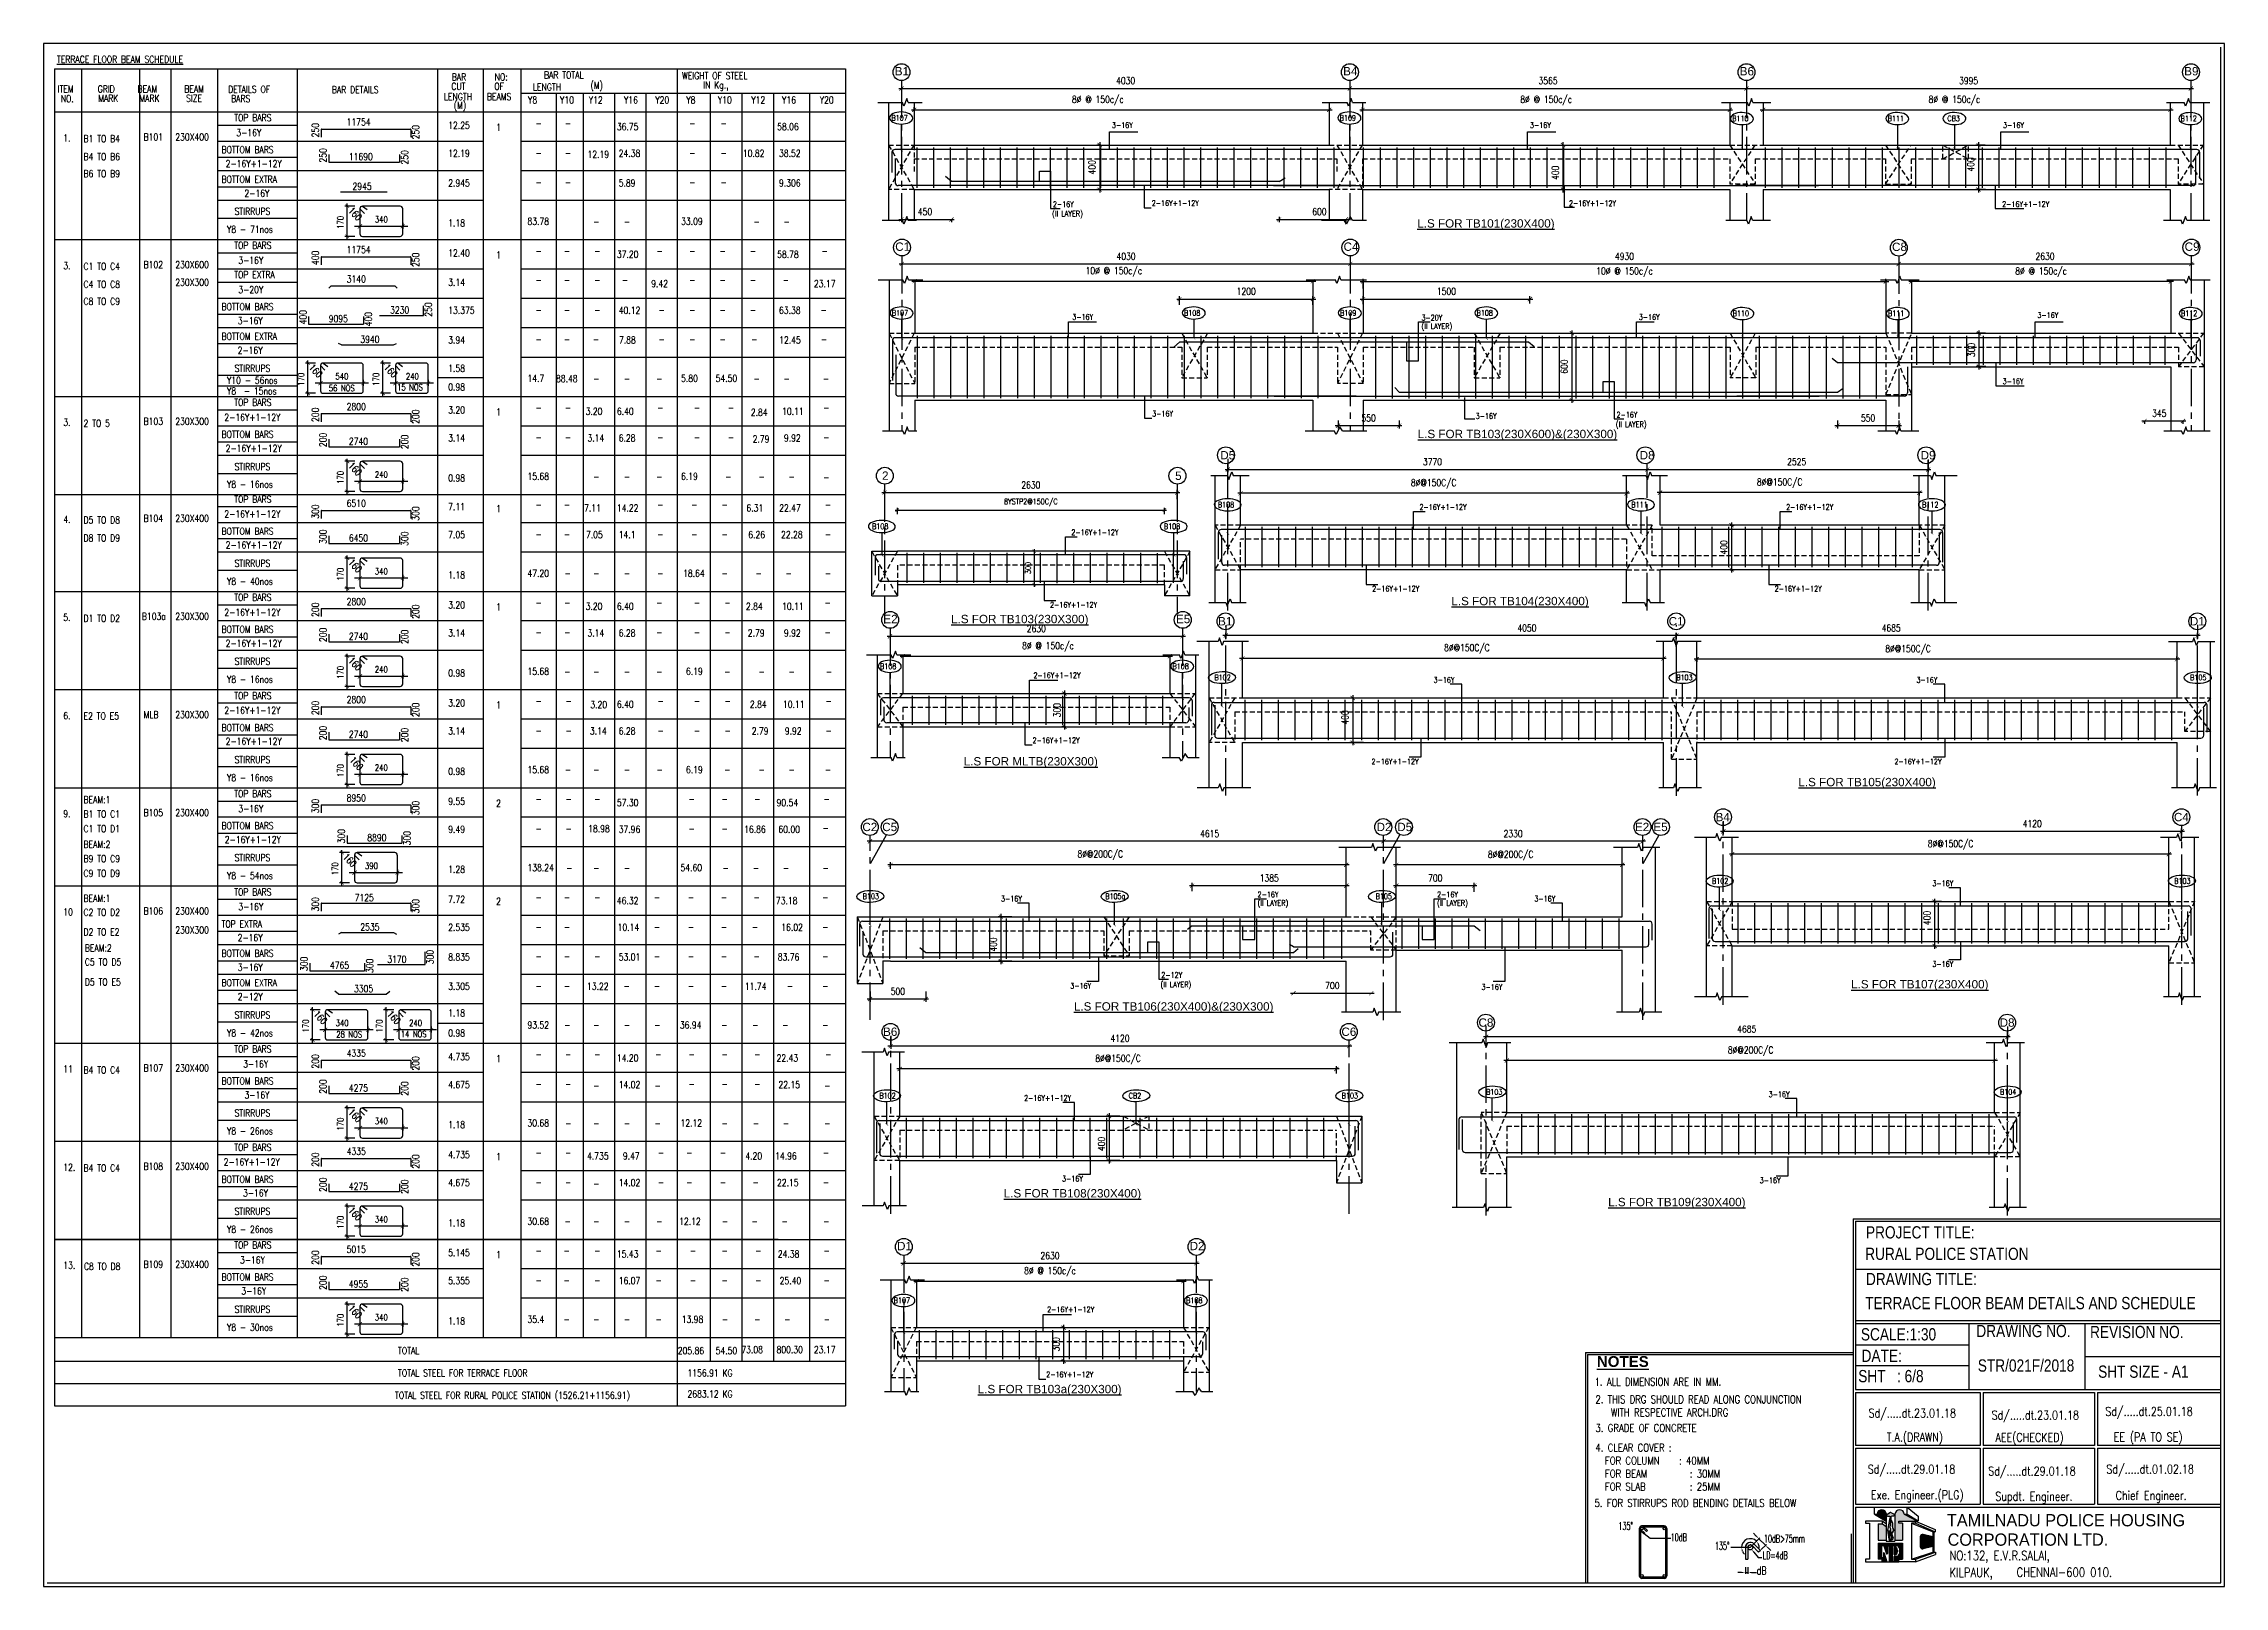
# Model space of a CAD drawing. Header units: millimetres. Extents: x 12977220 to 13113408, y -169657 to -55898.
# Drawn here: x 13072811 to 13092413, y -92416 to -78556 of the extents above; entities that cross this region are included whole.
import ezdxf

# ---------------------------------------------------------------- set-up
doc = ezdxf.new("R2010")
doc.units = ezdxf.units.MM
doc.header["$LTSCALE"] = 3
doc.header["$PDMODE"] = 66
for name, pattern in [('CENTER', [2, 1.25, -0.25, 0.25, -0.25]), ('CENTER2', [1.125, 0.75, -0.125, 0.125, -0.125]), ('HIDDEN', [0.375, 0.25, -0.125]), ('HIDDENX2', [0.75, 0.5, -0.25])]:
    doc.linetypes.add(name, pattern=pattern)
for name, color, linetype in [('BEAM ROD', 211, 'Continuous'), ('COLUMN', 6, 'Continuous'), ('COLUMN-NAME', 83, 'Continuous'), ('DIM', 9, 'Continuous'), ('DIM1', 9, 'Continuous'), ('FOOTING', 60, 'Continuous'), ('FORMWORK-SLAB', 33, 'HIDDENX2'), ('GRID', 8, 'CENTER'), ('GRIDNAME', 83, 'Continuous'), ('Hidden', 5, 'HIDDEN'), ('MAIN-ROD', 31, 'Continuous'), ('MAINROD', 31, 'Continuous'), ('STRIPS-COL-MID', 1, 'Continuous'), ('text', 33, 'Continuous'), ('TITLE', 13, 'Continuous')]:
    doc.layers.add(name, color=color, linetype=linetype)
doc.styles.add('ariel', font='ARIAL.TTF')
doc.styles.add('NOTES', font='romans.shx', dxfattribs={"width": 0.8})
doc.styles.add('ROD NAME', font='romans.shx', dxfattribs={"width": 0.75})
doc.styles.add('ROMANS', font='romans.shx', dxfattribs={"width": 0.8})
doc.styles.add('ROMANT', font='romant.shx', dxfattribs={"width": 0.75})
doc.styles.get("Standard").update_dxf_attribs({"font": 'ARIALBD.TTF', "height": 4.5})
doc.styles.add('STYLE1', font='romans.shx', dxfattribs={"width": 0.8})
doc.styles.add('style10', font='MICROSS.TTF', dxfattribs={"width": 0.8, "height": 150})
doc.styles.add('style6', font='romans.shx', dxfattribs={"width": 0.8})
doc.dimstyles.new('1NNN', dxfattribs={"dimtxt": 0.5, "dimasz": 0.625, "dimexe": 0.25, "dimexo": 0.25, "dimgap": 0.375, "dimtad": 1, "dimdec": 0, "dimzin": 0, "dimdsep": 46, "dimtxsty": 'ROMANS', "dimblk": 'ARCHTICK', "dimcen": 0.0225, "dimdle": 0.25, "dimclrd": 9, "dimclre": 9, "dimclrt": 4, "dimadec": 0, "dimazin": 0, "dimtfac": 1, "dimtdec": 0, "dimtofl": 0, "dimtmove": 0, "dimatfit": 3, "dimfxl": 1, "dimtvp": 0.25, "dimtolj": 1, "dimtzin": 0, "dimarcsym": 0})
doc.dimstyles.new('DIM', dxfattribs={"dimtxt": 3, "dimasz": 1, "dimexe": 1, "dimexo": 1, "dimgap": 0.5, "dimtad": 1, "dimdec": 0, "dimdsep": 46, "dimtxsty": 'ROMANT', "dimblk": 'DOT', "dimcen": 2, "dimdle": 1, "dimclrd": 9, "dimclre": 9, "dimclrt": 123, "dimadec": 0, "dimazin": 0, "dimtfac": 1, "dimtdec": 0, "dimtmove": 2, "dimatfit": 2, "dimldrblk": 'ARCHTICK', "dimfxl": 1, "dimarcsym": 0})

msp = doc.modelspace()

# ---------------------------------------------------------------- texts
at = {"layer": 'COLUMN'}
msp.add_text('%%UNOTES', height=96.96, dxfattribs=at).set_placement((13086772.8, -90444.4))
at = {"layer": 'DIM', "color": 6, "linetype": 'ByBlock', "style": 'ROMANS', "width": 0.8}
for s, height, rotation, p in [('170', 56.57, 90, (13075507.2, -80219.9)), ('170', 56.57, 90, (13075153.2, -81629.6)), ('170', 56.57, 90, (13075827.1, -81629.6)), ('170', 56.57, 90, (13075507.2, -82511.6)), ('170', 56.57, 90, (13075507.2, -83381.1)), ('170', 56.57, 90, (13075507.2, -84263.1)), ('170', 56.57, 90, (13075507.2, -85145.1)), ('160', 62.85, 313.70203, (13075555.7, -84998)), ('170', 56.57, 90, (13075459.3, -86027.1)), ('170', 56.57, 90, (13075195.2, -87439)), ('170', 56.57, 90, (13075856, -87439)), ('170', 56.57, 90, (13075507.2, -88321)), ('170', 56.57, 90, (13075507.2, -89203)), ('170', 56.57, 90, (13075507.2, -90083.2))]:
    msp.add_text(s, height=height, rotation=rotation, dxfattribs=at).set_placement(p)
for s, p in [('340', (13075788.6, -80163.7)), ('540', (13075434.6, -81573.4)), ('240', (13076067.8, -81573.4)), ('56 NOS', (13075374.6, -81678.9)), ('15 NOS', (13075988.1, -81671.1)), ('240', (13075788.6, -82455.4)), ('340', (13075788.6, -83324.9)), ('240', (13075788.6, -84206.9)), ('240', (13075788.6, -85088.9)), ('390', (13075700, -85970.9)), ('340', (13075435.9, -87382.8)), ('240', (13076096.7, -87382.8)), ('28 NOS', (13075441.7, -87485.5)), ('14 NOS', (13076021.2, -87483)), ('340', (13075788.6, -88264.8)), ('340', (13075788.6, -89146.8)), ('340', (13075788.6, -90027))]:
    msp.add_text(s, height=56.57, dxfattribs=at).set_placement(p)
at = {"layer": 'DIM', "color": 6, "char_height": 62.85, "attachment_point": 5, "rotation": 313.70203, "style": 'ROMANS'}
for insert in [(13075611.6, -80085.7), (13075257.6, -81495.3), (13075931.5, -81495.3), (13075611.6, -82377.3), (13075611.6, -83246.9), (13075611.6, -84128.9), (13075563.7, -85892.9), (13075299.6, -87304.8), (13075960.4, -87304.8), (13075611.6, -88186.8), (13075611.6, -89068.7), (13075611.6, -89948.9)]:
    msp.add_mtext('\\A1;160', dxfattribs=dict(at, insert=insert))
at = {"layer": 'FOOTING', "color": 6, "linetype": 'ByBlock', "style": 'STYLE1', "width": 0.8}
for s, p in [('B107', (13080431.7, -79248)), ('3-16Y', (13082413.6, -79313.4)), ('B109', (13084460.9, -79248.2)), ('3-16Y', (13086171.4, -79313.4)), ('B110', (13087989.4, -79253.3)), ('B111', (13089386.2, -79253.3)), ('CB3', (13089923.4, -79253.3)), ('3-16Y', (13090424, -79313.4)), ('B112', (13092019.4, -79253.5)), ('2-16Y', (13081883, -80023.8)), ('2-16Y+1-12Y', (13082771.8, -80014.1)), ('2-16Y+1-12Y', (13086522.5, -80015.1)), ('2-16Y+1-12Y', (13090415.8, -80023.3)), ('(II LAYER)', (13081876.1, -80109)), ('B107', (13080435.6, -80999.6)), ('B108', (13083061.5, -80999.7)), ('B109', (13084464.7, -80999.7)), ('B108', (13085691.5, -80999.7)), ('B110', (13087993.3, -81004.9)), ('B111', (13089390, -81004.9)), ('B112', (13092023.3, -81005)), ('3-16Y', (13082057, -81036.4)), ('3-20Y', (13085196.1, -81043.3)), ('(II LAYER)', (13085196.1, -81119.7)), ('3-16Y', (13087149.7, -81037.9)), ('3-16Y', (13090732.4, -81020.2)), ('3-16Y', (13090419.7, -81614.7)), ('3-16Y', (13082775.6, -81905.5)), ('3-16Y', (13085683.1, -81927.2)), ('2-16Y', (13086949.6, -81915.2)), ('(II LAYER)', (13086942.8, -82000.4)), ('B108', (13083366.3, -82722.9)), ('2-16Y+1-12Y', (13085178.2, -82744.7)), ('B111', (13087082, -82722.9)), ('2-16Y+1-12Y', (13088474.1, -82744.7)), ('B112', (13089696.3, -82722.9)), ('B108', (13080258, -82917.9)), ('B108', (13082881, -82917.9)), ('2-16Y+1-12Y', (13082049.4, -82971.6)), ('2-16Y+1-12Y', (13084752.7, -83477.9)), ('2-16Y+1-12Y', (13088370.8, -83477.9)), ('2-16Y+1-12Y', (13081857.7, -83622.9)), ('B108', (13080329.2, -84174.4)), ('2-16Y+1-12Y', (13081708.6, -84256.1)), ('B108', (13082958.4, -84174.6)), ('B102', (13083335.6, -84275.5)), ('3-16Y', (13085305, -84297.3)), ('B103', (13087486.3, -84275.5)), ('3-16Y', (13089645.7, -84297.3)), ('B105', (13092105.6, -84275.5)), ('2-16Y+1-12Y', (13081700.2, -84840.5)), ('2-16Y+1-12Y', (13084747.3, -85030.6)), ('2-16Y+1-12Y', (13089447.6, -85030.6)), ('B103', (13080173.2, -86241.1)), ('3-16Y', (13081416.6, -86262.9)), ('B105a', (13082353.8, -86241.1)), ('2-16Y', (13083722.8, -86225.2)), ('(II LAYER)', (13083722.8, -86301.6)), ('B105', (13084783.9, -86241.1)), ('2-16Y', (13085336.6, -86225.2)), ('(II LAYER)', (13085336.6, -86301.6)), ('3-16Y', (13086210.6, -86262.9)), ('B102', (13087807.4, -86103.6)), ('3-16Y', (13089788.1, -86125.3)), ('B103', (13091962.4, -86103.6)), ('3-16Y', (13089788.1, -86850.3)), ('3-16Y', (13082039.1, -87046.1)), ('(II LAYER)', (13082850.8, -87033.8)), ('2-12Y', (13082857.6, -86948.7)), ('3-16Y', (13085736, -87056.3)), ('B102', (13080324.2, -88032.1)), ('2-16Y+1-12Y', (13081624.3, -88053.9)), ('CB2', (13082564.7, -88032.1)), ('B103', (13084479.2, -88032.1)), ('B103', (13085776.8, -87998.5)), ('3-16Y', (13088316.4, -88020.3)), ('B104', (13090396, -87998.5)), ('3-16Y', (13081965.2, -88778.8)), ('3-16Y', (13088236.1, -88793.5)), ('B107', (13080452.3, -89871.8)), ('2-16Y+1-12Y', (13081831.7, -89953.4)), ('B108', (13083081.4, -89871.9)), ('2-16Y+1-12Y', (13081823.3, -90537.8))]:
    msp.add_text(s, height=50, dxfattribs=at).set_placement(p)
at = {"layer": 'GRIDNAME', "style": 'ariel'}
for s, rotation, p in [('B1', 360, (13080462, -78841.3)), ('B4', 360, (13084492, -78841.3)), ('B6', 360, (13088057, -78841.3)), ('B9', 360, (13092052, -78841.3)), ('C1', 360, (13080465.9, -80417.4)), ('C4', 360, (13084495.9, -80417.4)), ('C8', 360, (13089425.9, -80419.1)), ('C9', 360, (13092055.9, -80417.4)), ('D5', 0, (13083387.5, -82291)), ('D8', 0, (13087157.5, -82291)), ('D9', 0, (13089682.5, -82291)), ('2', 0, (13080347.4, -82474.7)), ('5', 0, (13082981.8, -82475.8)), ('E2', 360, (13080359.5, -83762.7)), ('E5', 360, (13082989.5, -83762.7)), ('B1', 360, (13083368.2, -83782.8)), ('C1', 360, (13087418.2, -83782.8)), ('D1', 360, (13092102.8, -83782.8)), ('C2', 360, (13080170.8, -85630.9)), ('C5', 360, (13080349.3, -85630.9)), ('D2', 360, (13084792.6, -85630.9)), ('D5', 360, (13084978.6, -85630.9)), ('E2', 360, (13087115.4, -85630.9)), ('E5', 360, (13087281.1, -85630.9)), ('B4', 360, (13087840, -85542.1)), ('C4', 360, (13091959.6, -85542.1)), ('B6', 360, (13080356.8, -87470.7)), ('C6', 360, (13084476.4, -87470.7)), ('C8', 360, (13085708.7, -87388.3)), ('D8', 360, (13090393.2, -87388.3)), ('D1', 360, (13080482.5, -89395.8)), ('D2', 360, (13083112.5, -89395.8))]:
    msp.add_text(s, height=75, rotation=rotation, dxfattribs=at).set_placement(p)
at = {"layer": 'GRIDNAME', "color": 2, "style": 'ariel'}
for s, p in [('%%UL.S FOR TB101(230X400)', (13085158.3, -80208.7)), ('%%UL.S FOR TB103(230X600)&(230X300)', (13085162.2, -82100.1)), ('%%UL.S FOR TB103(230X300)', (13080968.3, -83762.9)), ('%%UL.S FOR TB104(230X400)', (13085464.8, -83601.5)), ('%%UL.S FOR MLTB(230X300)', (13081081.9, -85041)), ('%%UL.S FOR TB103a(230X300)', (13081207.6, -90680.9))]:
    msp.add_text(s, height=75, rotation=0, dxfattribs=at).set_placement(p)
at = {"layer": 'GRIDNAME', "color": 4, "style": 'ariel'}
for s, p in [('%%UL.S FOR TB105(230X400)', (13088584, -85227.7)), ('%%UL.S FOR TB107(230X400)', (13089057.9, -87043.5)), ('%%UL.S FOR TB106(230X400)&(230X300)', (13082071.9, -87243.3)), ('%%UL.S FOR TB108(230X400)', (13081441.2, -88922)), ('%%UL.S FOR TB109(230X400)', (13086874.4, -89000.7))]:
    msp.add_text(s, height=75, rotation=360, dxfattribs=at).set_placement(p)
at = {"layer": 'text', "color": 6}
for s, height, style, width, p in [('%%UTERRACE FLOOR BEAM SCHEDULE', 62.854, 'ROMANS', 0.8, (13072931.1, -78729)), ('ITEM', 62.85, 'ROMANS', 0.8, (13072936.5, -78995.1)), ('GRID', 62.85, 'ROMANS', 0.8, (13073297.4, -78995.1)), ('BEAM', 62.85, 'ROMANS', 0.8, (13073655.8, -78995.1)), ('BEAM', 62.85, 'ROMANS', 0.8, (13074075.7, -78995.1)), ('DETAILS OF', 62.85, 'ROMANS', 0.8, (13074470.1, -78997.9)), ('BAR DETAILS', 62.854, 'ROMANS', 0.8, (13075402.3, -79000)), ('CUT', 62.85, 'ROMANS', 0.8, (13076476.4, -78971.6)), ('BAR', 62.85, 'ROMANS', 0.8, (13076479.7, -78885.8)), ('OF', 62.85, 'ROMANS', 0.8, (13076862.6, -78971.6)), ('NO:', 62.85, 'ROMANS', 0.8, (13076865.9, -78885.8)), (' LENGTH', 62.85, 'ROMANS', 0.8, (13077175.3, -78978.4)), ('BAR TOTAL', 62.85, 'ROMANS', 0.8, (13077309.2, -78869.1)), ('(M)', 62.85, 'ROMANS', 0.8, (13077726.7, -78961.9)), ('WEIGHT OF STEEL', 62.854, 'ROMANS', 0.8, (13078549.8, -78874.4)), (' IN Kg.,', 62.85, 'ROMANS', 0.8, (13078705, -78960.5)), ('NO.', 62.85, 'ROMANS', 0.8, (13072965.7, -79081.2)), ('MARK', 62.85, 'ROMANS', 0.8, (13073302, -79078.2)), ('MARK', 62.85, 'ROMANS', 0.8, (13073671.9, -79078.2)), ('SIZE', 62.85, 'ROMANS', 0.8, (13074091.8, -79078.2)), ('BARS', 62.85, 'ROMANS', 0.8, (13074496.7, -79082)), ('TOP BARS', 62.85, 'ROMANS', 0.8, (13074524.9, -79253.9)), ('LENGTH', 62.85, 'ROMANS', 0.8, (13076409.8, -79063.4)), ('(M)', 62.85, 'ROMANS', 0.8, (13076497.8, -79143)), ('BEAMS', 62.85, 'ROMANS', 0.8, (13076796, -79063.4)), ('Y8', 62.85, 'ROMANS', 0.8, (13077165.8, -79093.3)), ('Y10', 62.85, 'ROMANS', 0.8, (13077453.6, -79093.3)), ('Y12', 62.85, 'ROMANS', 0.8, (13077711.6, -79093.3)), ('Y16', 62.85, 'ROMANS', 0.8, (13078028.5, -79093.3)), ('Y20', 62.85, 'ROMANS', 0.8, (13078309.3, -79093.3)), ('Y8', 62.85, 'ROMANS', 0.8, (13078588.2, -79093.3)), ('Y10', 62.85, 'ROMANS', 0.8, (13078871.9, -79093.3)), ('Y12', 62.85, 'ROMANS', 0.8, (13079172.7, -79093.3)), ('Y16', 62.85, 'ROMANS', 0.8, (13079448.8, -79093.3)), ('Y20', 62.85, 'ROMANS', 0.8, (13079787.8, -79093.3)), ('1.', 62.85, 'ROMANS', 0.8, (13072988.4, -79434.3)), ('B1 TO B4', 62.85, 'ROMANS', 0.8, (13073170.1, -79441.1)), ('B101', 62.85, 'ROMANS', 0.8, (13073710.4, -79425.5)), ('230X400', 62.85, 'ROMANS', 0.8, (13073994.8, -79425.5)), ('3-16Y', 62.85, 'ROMANS', 0.8, (13074543.4, -79387.5)), ('12.25', 62.85, 'ROMANS', 0.8, (13076448.2, -79322.4)), ('1', 62.9, 'ROMANS', 0.8, (13076878.7, -79340)), ('-', 62.9, 'ROMANS', 0.8, (13077232.8, -79302.2)), ('-', 62.9, 'ROMANS', 0.8, (13077497.8, -79302.2)), ('36.75', 62.85, 'ROMANS', 0.8, (13077963.9, -79334.1)), ('-', 62.9, 'ROMANS', 0.8, (13078613.4, -79302.2)), ('-', 62.9, 'ROMANS', 0.8, (13078894.9, -79302.2)), ('58.06', 62.85, 'ROMANS', 0.8, (13079404.8, -79334.1)), ('B4 TO B6', 62.85, 'ROMANS', 0.8, (13073170.1, -79602.7)), ('BOTTOM BARS', 62.854, 'ROMANS', 0.8, (13074410.8, -79541.3)), ('12.19', 62.85, 'ROMANS', 0.8, (13076448.2, -79574)), ('-', 62.9, 'ROMANS', 0.8, (13077232.8, -79569.4)), ('-', 62.9, 'ROMANS', 0.8, (13077497.8, -79569.4)), ('12.19', 62.85, 'ROMANS', 0.8, (13077700.4, -79583)), ('24.38', 62.85, 'ROMANS', 0.8, (13077980.6, -79574)), ('-', 62.9, 'ROMANS', 0.8, (13078613.4, -79569.4)), ('-', 62.9, 'ROMANS', 0.8, (13078894.9, -79569.4)), ('10.82', 62.85, 'ROMANS', 0.8, (13079096.6, -79574)), ('38.52', 62.85, 'ROMANS', 0.8, (13079421.5, -79574)), ('B6 TO B9', 62.85, 'ROMANS', 0.8, (13073170.1, -79754.3)), ('BOTTOM EXTRA', 62.854, 'ROMANS', 0.8, (13074410.8, -79806.3)), ('2-16Y+1-12Y', 62.854, 'ROMANS', 0.8, (13074447.5, -79666.8)), ('2.945', 62.85, 'ROMANS', 0.8, (13076448.2, -79839)), ('5.89', 62.85, 'ROMANS', 0.8, (13077980.6, -79839)), ('9.306', 62.85, 'ROMANS', 0.8, (13079421.5, -79839)), ('2-16Y', 62.85, 'ROMANS', 0.8, (13074616.1, -79931.7)), ('-', 62.9, 'ROMANS', 0.8, (13077232.8, -79834.3)), ('-', 62.9, 'ROMANS', 0.8, (13077497.8, -79834.3)), ('-', 62.9, 'ROMANS', 0.8, (13078613.4, -79834.3)), ('-', 62.9, 'ROMANS', 0.8, (13078894.9, -79834.3)), ('STIRRUPS', 62.85, 'ROMANS', 0.8, (13074527.9, -80095)), ('1.18', 62.85, 'ROMANS', 0.8, (13076448.2, -80199.3)), ('83.78', 62.85, 'ROMANS', 0.8, (13077160.4, -80184.2)), ('-', 62.9, 'ROMANS', 0.8, (13077751.5, -80186.4)), ('-', 62.9, 'ROMANS', 0.8, (13078028.3, -80186.4)), ('33.09', 62.85, 'ROMANS', 0.8, (13078541.1, -80184.2)), ('-', 62.9, 'ROMANS', 0.8, (13079192.4, -80186.4)), ('-', 62.9, 'ROMANS', 0.8, (13079462.7, -80186.4)), ('Y8 - 71nos', 62.85, 'ROMANS', 0.8, (13074459.7, -80255.6)), ('TOP BARS', 62.85, 'ROMANS', 0.8, (13074524.9, -80400.8)), ('3.', 62.85, 'ROMANS', 0.8, (13072988.4, -80581.3)), ('C1 TO C4', 62.85, 'ROMANS', 0.8, (13073170.1, -80588)), ('B102', 62.85, 'ROMANS', 0.8, (13073710.4, -80572.5)), ('230X600', 62.85, 'ROMANS', 0.8, (13073994.8, -80572.5)), ('3-16Y', 62.85, 'ROMANS', 0.8, (13074561.3, -80534.5)), ('12.40', 62.85, 'ROMANS', 0.8, (13076448.2, -80469.4)), ('1', 62.9, 'ROMANS', 0.8, (13076878.7, -80486.9)), ('-', 62.9, 'ROMANS', 0.8, (13077232.8, -80449.2)), ('-', 62.9, 'ROMANS', 0.8, (13077489, -80449.2)), ('-', 62.9, 'ROMANS', 0.8, (13077760.4, -80449.2)), ('37.20', 62.85, 'ROMANS', 0.8, (13077963.9, -80481)), ('-', 62.9, 'ROMANS', 0.8, (13078320.5, -80449.2)), ('-', 62.9, 'ROMANS', 0.8, (13078613.4, -80449.2)), ('-', 62.9, 'ROMANS', 0.8, (13078887.7, -80449.2)), ('-', 62.9, 'ROMANS', 0.8, (13079159, -80449.2)), ('58.78', 62.85, 'ROMANS', 0.8, (13079404.8, -80481)), ('-', 62.9, 'ROMANS', 0.8, (13079802.7, -80449.2)), ('C4 TO C8', 62.85, 'ROMANS', 0.8, (13073170.1, -80749.7)), ('230X300', 62.85, 'ROMANS', 0.8, (13073994.8, -80731.5)), ('TOP EXTRA', 62.85, 'ROMANS', 0.8, (13074524.9, -80663.5)), ('3-20Y', 62.85, 'ROMANS', 0.8, (13074561.3, -80797.2)), ('3.14', 62.85, 'ROMANS', 0.8, (13076448.2, -80732.1)), ('-', 62.9, 'ROMANS', 0.8, (13077232.8, -80711.9)), ('-', 62.9, 'ROMANS', 0.8, (13077489, -80711.9)), ('-', 62.9, 'ROMANS', 0.8, (13077760.4, -80711.9)), ('-', 62.9, 'ROMANS', 0.8, (13078010.2, -80711.9)), ('9.42', 62.85, 'ROMANS', 0.8, (13078272.4, -80743.8)), ('-', 62.9, 'ROMANS', 0.8, (13078613.4, -80711.9)), ('-', 62.9, 'ROMANS', 0.8, (13078887.7, -80711.9)), ('-', 62.9, 'ROMANS', 0.8, (13079159, -80711.9)), ('-', 62.9, 'ROMANS', 0.8, (13079454.7, -80711.9)), ('23.17', 62.85, 'ROMANS', 0.8, (13079734.9, -80743.8)), ('C8 TO C9', 62.85, 'ROMANS', 0.8, (13073170.1, -80901.2)), ('BOTTOM BARS', 62.854, 'ROMANS', 0.8, (13074410.8, -80951)), ('13.375', 62.85, 'ROMANS', 0.8, (13076448.2, -80983.7)), ('-', 62.9, 'ROMANS', 0.8, (13077232.8, -80979.1)), ('-', 62.9, 'ROMANS', 0.8, (13077489, -80979.1)), ('-', 62.9, 'ROMANS', 0.8, (13077760.4, -80979.1)), ('40.12', 62.85, 'ROMANS', 0.8, (13077980.6, -80983.7)), ('-', 62.9, 'ROMANS', 0.8, (13078337.7, -80979.1)), ('-', 62.9, 'ROMANS', 0.8, (13078613.4, -80979.1)), ('-', 62.9, 'ROMANS', 0.8, (13078887.7, -80979.1)), ('-', 62.9, 'ROMANS', 0.8, (13079159, -80979.1)), ('63.38', 62.85, 'ROMANS', 0.8, (13079421.5, -80983.7)), ('-', 62.9, 'ROMANS', 0.8, (13079794.5, -80979.1)), ('3-16Y', 62.85, 'ROMANS', 0.8, (13074556.3, -81076.4)), ('BOTTOM EXTRA', 62.854, 'ROMANS', 0.8, (13074410.8, -81215.9)), ('2-16Y', 62.85, 'ROMANS', 0.8, (13074555.3, -81341.4)), ('3.94', 62.85, 'ROMANS', 0.8, (13076448.2, -81248.6)), ('-', 62.9, 'ROMANS', 0.8, (13077232.8, -81244)), ('-', 62.9, 'ROMANS', 0.8, (13077489, -81244)), ('-', 62.9, 'ROMANS', 0.8, (13077747.5, -81244)), ('7.88', 62.85, 'ROMANS', 0.8, (13077982.8, -81248.6)), ('-', 62.9, 'ROMANS', 0.8, (13078337.7, -81244)), ('-', 62.9, 'ROMANS', 0.8, (13078613.4, -81244)), ('-', 62.9, 'ROMANS', 0.8, (13078887.7, -81244)), ('-', 62.9, 'ROMANS', 0.8, (13079171.1, -81244)), ('12.45', 62.85, 'ROMANS', 0.8, (13079422.9, -81248.6)), ('-', 62.9, 'ROMANS', 0.8, (13079796.8, -81244)), ('STIRRUPS', 62.85, 'ROMANS', 0.8, (13074527.9, -81504.7)), ('1.58', 62.85, 'ROMANS', 0.8, (13076448.2, -81504)), ('14.7', 62.85, 'ROMANS', 0.8, (13077160.4, -81593.9)), ('88.48', 62.85, 'ROMANS', 0.8, (13077416.9, -81596.9)), ('5.80', 62.85, 'ROMANS', 0.8, (13078541.1, -81593.9)), ('54.50', 62.85, 'ROMANS', 0.8, (13078851.9, -81593.9)), ('Y10 - 56nos', 62.854, 'ROMANS', 0.8, (13074459.7, -81612.3)), ('Y8  - 15nos', 62.854, 'ROMANS', 0.8, (13074459.7, -81707.1)), ('0.98', 62.85, 'ROMANS', 0.8, (13076448.2, -81673.6)), ('-', 62.9, 'ROMANS', 0.8, (13077751.5, -81596)), ('-', 62.9, 'ROMANS', 0.8, (13078028.3, -81596)), ('-', 62.9, 'ROMANS', 0.8, (13078317.4, -81596)), ('-', 62.9, 'ROMANS', 0.8, (13079192.4, -81596)), ('-', 62.9, 'ROMANS', 0.8, (13079462.7, -81596)), ('-', 62.9, 'ROMANS', 0.8, (13079814.8, -81596)), ('3.', 62.85, 'ROMANS', 0.8, (13072988.4, -81990.9)), ('2 TO 5', 62.85, 'ROMANS', 0.8, (13073170.1, -81997.7)), ('B103', 62.85, 'ROMANS', 0.8, (13073710.4, -81982.1)), ('230X300', 62.85, 'ROMANS', 0.8, (13073994.8, -81982.1)), ('2-16Y+1-12Y', 62.854, 'ROMANS', 0.8, (13074435.7, -81944.1)), ('TOP BARS', 62.85, 'ROMANS', 0.8, (13074524.9, -81810.5)), ('3.20', 62.85, 'ROMANS', 0.8, (13076448.2, -81879)), ('1', 62.9, 'ROMANS', 0.8, (13076878.7, -81896.6)), ('-', 62.9, 'ROMANS', 0.8, (13077232.8, -81858.8)), ('-', 62.9, 'ROMANS', 0.8, (13077496.2, -81858.8)), ('3.20', 62.85, 'ROMANS', 0.8, (13077683.1, -81890.7)), ('6.40', 62.85, 'ROMANS', 0.8, (13077963.9, -81890.7)), ('-', 62.9, 'ROMANS', 0.8, (13078325.4, -81858.8)), ('-', 62.9, 'ROMANS', 0.8, (13078657.6, -81858.8)), ('-', 62.9, 'ROMANS', 0.8, (13078963.2, -81858.8)), ('2.84', 62.85, 'ROMANS', 0.8, (13079167.9, -81899.8)), ('10.11', 62.85, 'ROMANS', 0.8, (13079448.9, -81890.7)), ('-', 62.9, 'ROMANS', 0.8, (13079818.6, -81858.8)), ('BOTTOM BARS', 62.854, 'ROMANS', 0.8, (13074410.8, -82097.9)), ('3.14', 62.85, 'ROMANS', 0.8, (13076448.2, -82130.6)), ('-', 62.9, 'ROMANS', 0.8, (13077232.8, -82126)), ('-', 62.9, 'ROMANS', 0.8, (13077496.2, -82126)), ('3.14', 62.85, 'ROMANS', 0.8, (13077699.8, -82130.6)), ('6.28', 62.85, 'ROMANS', 0.8, (13077980.6, -82130.6)), ('-', 62.9, 'ROMANS', 0.8, (13078325.4, -82126)), ('-', 62.9, 'ROMANS', 0.8, (13078657.6, -82126)), ('-', 62.9, 'ROMANS', 0.8, (13078963.2, -82126)), ('2.79', 62.85, 'ROMANS', 0.8, (13079184.6, -82139.8)), ('9.92', 62.85, 'ROMANS', 0.8, (13079465.6, -82130.6)), ('-', 62.9, 'ROMANS', 0.8, (13079818.6, -82126)), ('2-16Y+1-12Y', 62.854, 'ROMANS', 0.8, (13074447.5, -82223.4)), ('STIRRUPS', 62.85, 'ROMANS', 0.8, (13074527.9, -82386.7)), ('Y8 - 16nos', 62.85, 'ROMANS', 0.8, (13074459.7, -82547.3)), ('0.98', 62.85, 'ROMANS', 0.8, (13076448.2, -82491)), ('15.68', 62.85, 'ROMANS', 0.8, (13077160.4, -82475.9)), ('-', 62.9, 'ROMANS', 0.8, (13077751.5, -82478)), ('-', 62.9, 'ROMANS', 0.8, (13078028.3, -82478)), ('-', 62.9, 'ROMANS', 0.8, (13078318.3, -82478)), ('6.19', 62.85, 'ROMANS', 0.8, (13078541.1, -82475.9)), ('-', 62.9, 'ROMANS', 0.8, (13078938.6, -82478)), ('-', 62.9, 'ROMANS', 0.8, (13079236.5, -82478)), ('-', 62.9, 'ROMANS', 0.8, (13079506.8, -82478)), ('-', 62.9, 'ROMANS', 0.8, (13079818.6, -82485)), ('TOP BARS', 62.85, 'ROMANS', 0.8, (13074524.9, -82680)), ('7.11', 62.85, 'ROMANS', 0.8, (13076448.2, -82748.6)), ('1', 62.9, 'ROMANS', 0.8, (13076878.7, -82766.1)), ('-', 62.9, 'ROMANS', 0.8, (13077232.8, -82728.4)), ('-', 62.9, 'ROMANS', 0.8, (13077487.5, -82728.4)), ('7.11', 62.85, 'ROMANS', 0.8, (13077669.5, -82760.2)), ('14.22', 62.85, 'ROMANS', 0.8, (13077963.9, -82760.2)), ('-', 62.9, 'ROMANS', 0.8, (13078326.8, -82728.4)), ('-', 62.9, 'ROMANS', 0.8, (13078631.8, -82728.4)), ('-', 62.9, 'ROMANS', 0.8, (13078904.5, -82728.4)), ('6.31', 62.85, 'ROMANS', 0.8, (13079128.6, -82760.2)), ('22.47', 62.85, 'ROMANS', 0.8, (13079423.1, -82760.2)), ('-', 62.9, 'ROMANS', 0.8, (13079833.5, -82728.4)), ('4.', 62.85, 'ROMANS', 0.8, (13072988.4, -82860.5)), ('D5 TO D8', 62.85, 'ROMANS', 0.8, (13073170.1, -82867.2)), ('B104', 62.85, 'ROMANS', 0.8, (13073710.4, -82851.7)), ('230X400', 62.85, 'ROMANS', 0.8, (13073994.8, -82851.7)), ('BOTTOM BARS', 62.854, 'ROMANS', 0.8, (13074410.8, -82967.5)), ('2-16Y+1-12Y', 62.854, 'ROMANS', 0.8, (13074435.7, -82813.7)), ('D8 TO D9', 62.85, 'ROMANS', 0.8, (13073170.1, -83028.9)), ('2-16Y+1-12Y', 62.854, 'ROMANS', 0.8, (13074447.5, -83092.9)), ('7.05', 62.85, 'ROMANS', 0.8, (13076448.2, -83000.2)), ('-', 62.9, 'ROMANS', 0.8, (13077232.8, -82995.5)), ('-', 62.9, 'ROMANS', 0.8, (13077487.5, -82995.5)), ('7.05', 62.85, 'ROMANS', 0.8, (13077686.1, -83000.2)), ('14.1', 62.85, 'ROMANS', 0.8, (13077980.6, -83000.2)), ('-', 62.9, 'ROMANS', 0.8, (13078326.8, -82995.5)), ('-', 62.9, 'ROMANS', 0.8, (13078631.8, -82995.5)), ('-', 62.9, 'ROMANS', 0.8, (13078904.5, -82995.5)), ('6.26', 62.85, 'ROMANS', 0.8, (13079145.3, -83000.2)), ('22.28', 62.85, 'ROMANS', 0.8, (13079439.8, -83000.2)), ('-', 62.9, 'ROMANS', 0.8, (13079833.5, -82995.5)), ('STIRRUPS', 62.85, 'ROMANS', 0.8, (13074527.9, -83256.2)), ('1.18', 62.85, 'ROMANS', 0.8, (13076448.2, -83360.5)), ('47.20', 62.85, 'ROMANS', 0.8, (13077160.4, -83345.4)), ('18.64', 62.85, 'ROMANS', 0.8, (13078559.4, -83345.4)), ('Y8 - 40nos', 62.85, 'ROMANS', 0.8, (13074459.7, -83416.8)), ('TOP BARS', 62.85, 'ROMANS', 0.8, (13074524.9, -83562)), ('-', 62.9, 'ROMANS', 0.8, (13077493.7, -83347.6)), ('-', 62.9, 'ROMANS', 0.8, (13077751.5, -83347.6)), ('-', 62.9, 'ROMANS', 0.8, (13078028.3, -83347.6)), ('-', 62.9, 'ROMANS', 0.8, (13078326.9, -83347.6)), ('-', 62.9, 'ROMANS', 0.8, (13078904.6, -83347.6)), ('-', 62.9, 'ROMANS', 0.8, (13079210.7, -83347.6)), ('-', 62.9, 'ROMANS', 0.8, (13079481, -83347.6)), ('-', 62.9, 'ROMANS', 0.8, (13079833.6, -83347.6)), ('5.', 62.85, 'ROMANS', 0.8, (13072988.4, -83742.5)), ('D1 TO D2', 62.85, 'ROMANS', 0.8, (13073170.1, -83749.2)), ('B103a', 62.85, 'ROMANS', 0.8, (13073694.6, -83733.7)), ('230X300', 62.85, 'ROMANS', 0.8, (13073994.8, -83733.7)), ('2-16Y+1-12Y', 62.854, 'ROMANS', 0.8, (13074435.7, -83695.7)), ('3.20', 62.85, 'ROMANS', 0.8, (13076448.2, -83630.6)), ('1', 62.9, 'ROMANS', 0.8, (13076878.7, -83648.1)), ('-', 62.9, 'ROMANS', 0.8, (13077232.8, -83610.4)), ('-', 62.9, 'ROMANS', 0.8, (13077491.1, -83610.4)), ('3.20', 62.85, 'ROMANS', 0.8, (13077683.1, -83642.2)), ('6.40', 62.85, 'ROMANS', 0.8, (13077963.9, -83642.2)), ('-', 62.9, 'ROMANS', 0.8, (13078318.8, -83610.4)), ('-', 62.9, 'ROMANS', 0.8, (13078657.6, -83610.4)), ('-', 62.9, 'ROMANS', 0.8, (13078930.4, -83610.4)), ('2.84', 62.85, 'ROMANS', 0.8, (13079124, -83642.2)), ('10.11', 62.85, 'ROMANS', 0.8, (13079448.9, -83642.2)), ('-', 62.9, 'ROMANS', 0.8, (13079831.8, -83610.4)), ('BOTTOM BARS', 62.854, 'ROMANS', 0.8, (13074410.8, -83849.4)), ('3.14', 62.85, 'ROMANS', 0.8, (13076448.2, -83882.2)), ('-', 62.9, 'ROMANS', 0.8, (13077232.8, -83877.5)), ('-', 62.9, 'ROMANS', 0.8, (13077491.1, -83877.5)), ('3.14', 62.85, 'ROMANS', 0.8, (13077699.8, -83882.2)), ('6.28', 62.85, 'ROMANS', 0.8, (13077980.6, -83882.2)), ('-', 62.9, 'ROMANS', 0.8, (13078318.8, -83877.5)), ('-', 62.9, 'ROMANS', 0.8, (13078657.6, -83877.5)), ('-', 62.9, 'ROMANS', 0.8, (13078930.4, -83877.5)), ('2.79', 62.85, 'ROMANS', 0.8, (13079140.7, -83882.2)), ('9.92', 62.85, 'ROMANS', 0.8, (13079465.6, -83882.2)), ('-', 62.9, 'ROMANS', 0.8, (13079831.8, -83877.5)), ('2-16Y+1-12Y', 62.854, 'ROMANS', 0.8, (13074447.5, -83974.9)), ('STIRRUPS', 62.85, 'ROMANS', 0.8, (13074527.9, -84138.2)), ('Y8 - 16nos', 62.85, 'ROMANS', 0.8, (13074459.7, -84298.8)), ('0.98', 62.85, 'ROMANS', 0.8, (13076448.2, -84242.5)), ('15.68', 62.85, 'ROMANS', 0.8, (13077160.4, -84227.4)), ('-', 62.9, 'ROMANS', 0.8, (13077491.1, -84229.5)), ('-', 62.9, 'ROMANS', 0.8, (13077751.5, -84229.6)), ('-', 62.9, 'ROMANS', 0.8, (13078028.3, -84229.6)), ('-', 62.9, 'ROMANS', 0.8, (13078318.8, -84229.5)), ('6.19', 62.85, 'ROMANS', 0.8, (13078585.2, -84227.4)), ('-', 62.9, 'ROMANS', 0.8, (13078927.7, -84229.6)), ('-', 62.9, 'ROMANS', 0.8, (13079236.5, -84229.6)), ('-', 62.9, 'ROMANS', 0.8, (13079506.8, -84229.6)), ('-', 62.9, 'ROMANS', 0.8, (13079843.4, -84229.6)), ('TOP BARS', 62.85, 'ROMANS', 0.8, (13074524.9, -84444)), ('3.20', 62.85, 'ROMANS', 0.8, (13076448.2, -84512.6)), ('1', 62.9, 'ROMANS', 0.8, (13076878.7, -84530.1)), ('-', 62.9, 'ROMANS', 0.8, (13077232.8, -84492.4)), ('-', 62.9, 'ROMANS', 0.8, (13077503.7, -84492.4)), ('3.20', 62.85, 'ROMANS', 0.8, (13077725.5, -84526.9)), ('6.40', 62.85, 'ROMANS', 0.8, (13077963.9, -84524.2)), ('-', 62.9, 'ROMANS', 0.8, (13078328.4, -84492.4)), ('-', 62.9, 'ROMANS', 0.8, (13078657.6, -84492.4)), ('-', 62.9, 'ROMANS', 0.8, (13078931.8, -84492.4)), ('2.84', 62.85, 'ROMANS', 0.8, (13079159.6, -84524.2)), ('10.11', 62.85, 'ROMANS', 0.8, (13079456.9, -84524.2)), ('-', 62.9, 'ROMANS', 0.8, (13079840.2, -84492.4)), ('6.', 62.85, 'ROMANS', 0.8, (13072988.4, -84624.5)), ('E2 TO E5', 62.85, 'ROMANS', 0.8, (13073170.1, -84629.3)), ('MLB', 62.85, 'ROMANS', 0.8, (13073710.3, -84615.7)), ('230X300', 62.85, 'ROMANS', 0.8, (13073994.8, -84615.7)), ('BOTTOM BARS', 62.854, 'ROMANS', 0.8, (13074410.8, -84731.4)), ('2-16Y+1-12Y', 62.854, 'ROMANS', 0.8, (13074435.6, -84577.7)), ('2-16Y+1-12Y', 62.854, 'ROMANS', 0.8, (13074447.5, -84856.9)), ('3.14', 62.85, 'ROMANS', 0.8, (13076448.2, -84764.2)), ('-', 62.9, 'ROMANS', 0.8, (13077232.8, -84759.5)), ('-', 62.9, 'ROMANS', 0.8, (13077503.7, -84759.5)), ('3.14', 62.85, 'ROMANS', 0.8, (13077721.6, -84764.2)), ('6.28', 62.85, 'ROMANS', 0.8, (13077980.6, -84764.2)), ('-', 62.9, 'ROMANS', 0.8, (13078328.4, -84759.5)), ('-', 62.9, 'ROMANS', 0.8, (13078657.6, -84759.5)), ('-', 62.9, 'ROMANS', 0.8, (13078931.8, -84759.5)), ('2.79', 62.85, 'ROMANS', 0.8, (13079176.3, -84764.2)), ('9.92', 62.85, 'ROMANS', 0.8, (13079473.6, -84764.2)), ('-', 62.9, 'ROMANS', 0.8, (13079840.2, -84759.5)), ('STIRRUPS', 62.85, 'ROMANS', 0.8, (13074527.9, -85020.2)), ('0.98', 62.85, 'ROMANS', 0.8, (13076448.2, -85124.5)), ('15.68', 62.85, 'ROMANS', 0.8, (13077160.4, -85109.4)), ('6.19', 62.85, 'ROMANS', 0.8, (13078585.2, -85109.4)), ('Y8 - 16nos', 62.85, 'ROMANS', 0.8, (13074459.7, -85180.8)), ('TOP BARS', 62.85, 'ROMANS', 0.8, (13074524.9, -85326)), ('-', 62.9, 'ROMANS', 0.8, (13077495.9, -85111.6)), ('-', 62.9, 'ROMANS', 0.8, (13077751.5, -85111.6)), ('-', 62.9, 'ROMANS', 0.8, (13078028.3, -85111.6)), ('-', 62.9, 'ROMANS', 0.8, (13078320.6, -85111.6)), ('-', 62.9, 'ROMANS', 0.8, (13078929.2, -85111.6)), ('-', 62.9, 'ROMANS', 0.8, (13079236.5, -85111.6)), ('-', 62.9, 'ROMANS', 0.8, (13079506.8, -85111.6)), ('-', 62.9, 'ROMANS', 0.8, (13079832.4, -85111.6)), ('9.', 62.85, 'ROMANS', 0.8, (13072988.4, -85506.5)), ('BEAM:1', 62.85, 'ROMANS', 0.8, (13073170.1, -85380.2)), ('B1 TO C1', 62.85, 'ROMANS', 0.8, (13073170.1, -85509.8)), ('B105', 62.85, 'ROMANS', 0.8, (13073710.3, -85497.7)), ('230X400', 62.85, 'ROMANS', 0.8, (13073994.8, -85497.7)), ('3-16Y', 62.85, 'ROMANS', 0.8, (13074561.3, -85459.7)), ('9.55', 62.85, 'ROMANS', 0.8, (13076448.2, -85394.6)), ('2', 62.9, 'ROMANS', 0.8, (13076878.7, -85412.1)), ('-', 62.9, 'ROMANS', 0.8, (13077232.7, -85374.4)), ('-', 62.9, 'ROMANS', 0.8, (13077502.9, -85374.4)), ('-', 62.9, 'ROMANS', 0.8, (13077759, -85374.4)), ('57.30', 62.85, 'ROMANS', 0.8, (13077963.9, -85406.2)), ('-', 62.9, 'ROMANS', 0.8, (13078608.1, -85374.4)), ('-', 62.9, 'ROMANS', 0.8, (13078904.9, -85374.4)), ('-', 62.9, 'ROMANS', 0.8, (13079197.1, -85374.4)), ('90.54', 62.85, 'ROMANS', 0.8, (13079399.5, -85406.2)), ('-', 62.9, 'ROMANS', 0.8, (13079823.1, -85374.4)), ('C1 TO D1', 62.85, 'ROMANS', 0.8, (13073170.1, -85641.3)), ('BOTTOM BARS', 62.854, 'ROMANS', 0.8, (13074410.8, -85613.4)), ('9.49', 62.85, 'ROMANS', 0.8, (13076448.2, -85646.2)), ('-', 62.9, 'ROMANS', 0.8, (13077232.7, -85641.5)), ('-', 62.9, 'ROMANS', 0.8, (13077502.9, -85641.5)), ('18.98', 62.85, 'ROMANS', 0.8, (13077706, -85641.5)), ('37.96', 62.85, 'ROMANS', 0.8, (13077980.6, -85646.2)), ('-', 62.9, 'ROMANS', 0.8, (13078608.1, -85641.5)), ('-', 62.9, 'ROMANS', 0.8, (13078904.7, -85641.5)), ('16.86', 62.85, 'ROMANS', 0.8, (13079108, -85646.2)), ('60.00', 62.85, 'ROMANS', 0.8, (13079416.1, -85646.2)), ('-', 62.9, 'ROMANS', 0.8, (13079813.1, -85634.3)), ('BEAM:2', 62.85, 'ROMANS', 0.8, (13073170.1, -85779.9)), ('B9 TO C9', 62.85, 'ROMANS', 0.8, (13073170.1, -85909.5)), ('2-16Y+1-12Y', 62.854, 'ROMANS', 0.8, (13074439.7, -85740.3)), ('STIRRUPS', 62.85, 'ROMANS', 0.8, (13074527.9, -85902.2)), ('C9 TO D9', 62.85, 'ROMANS', 0.8, (13073170.1, -86041)), ('Y8 - 54nos', 62.85, 'ROMANS', 0.8, (13074459.7, -86062.8)), ('1.28', 62.85, 'ROMANS', 0.8, (13076448.2, -86006.5)), ('138.24', 62.85, 'ROMANS', 0.8, (13077160.4, -85991.4)), ('-', 62.9, 'ROMANS', 0.8, (13077509.5, -85993.6)), ('-', 62.9, 'ROMANS', 0.8, (13077751.5, -85993.6)), ('-', 62.9, 'ROMANS', 0.8, (13078028.3, -85993.6)), ('54.60', 62.85, 'ROMANS', 0.8, (13078535.8, -85991.4)), ('-', 62.9, 'ROMANS', 0.8, (13078914.1, -85993.6)), ('-', 62.9, 'ROMANS', 0.8, (13079187, -85993.6)), ('-', 62.9, 'ROMANS', 0.8, (13079457.4, -85993.6)), ('-', 62.9, 'ROMANS', 0.8, (13079813.1, -85993.6)), ('BEAM:1', 62.85, 'ROMANS', 0.8, (13073170.1, -86265.4)), ('TOP BARS', 62.85, 'ROMANS', 0.8, (13074524.9, -86208)), ('7.72', 62.85, 'ROMANS', 0.8, (13076448.2, -86276.6)), ('2', 62.9, 'ROMANS', 0.8, (13076878.7, -86294.1)), ('-', 62.9, 'ROMANS', 0.8, (13077232.8, -86256.4)), ('-', 62.9, 'ROMANS', 0.8, (13077487.7, -86256.4)), ('-', 62.9, 'ROMANS', 0.8, (13077759, -86256.4)), ('46.32', 62.85, 'ROMANS', 0.8, (13077963.9, -86288.2)), ('-', 62.9, 'ROMANS', 0.8, (13078297.2, -86256.4)), ('-', 62.9, 'ROMANS', 0.8, (13078602.3, -86256.4)), ('-', 62.9, 'ROMANS', 0.8, (13078898.7, -86256.4)), ('-', 62.9, 'ROMANS', 0.8, (13079191.2, -86256.4)), ('73.18', 62.85, 'ROMANS', 0.8, (13079393.6, -86288.2)), ('-', 62.9, 'ROMANS', 0.8, (13079808.9, -86256.4)), ('10', 62.85, 'ROMANS', 0.8, (13072988.4, -86388.5)), ('C2 TO D2', 62.85, 'ROMANS', 0.8, (13073170.1, -86391.8)), ('B106', 62.85, 'ROMANS', 0.8, (13073710.4, -86379.7)), ('230X400', 62.85, 'ROMANS', 0.8, (13073994.8, -86379.7)), ('TOP EXTRA', 62.85, 'ROMANS', 0.8, (13074410.8, -86495.4)), ('3-16Y', 62.85, 'ROMANS', 0.8, (13074561.3, -86341.7)), ('D2 TO E2', 62.85, 'ROMANS', 0.8, (13073170.1, -86569.6)), ('230X300', 62.85, 'ROMANS', 0.8, (13073994.8, -86549.5)), ('2-16Y', 62.85, 'ROMANS', 0.8, (13074555.3, -86620.9)), ('2.535', 62.85, 'ROMANS', 0.8, (13076448.2, -86528.1)), ('-', 62.9, 'ROMANS', 0.8, (13077232.8, -86523.5)), ('-', 62.9, 'ROMANS', 0.8, (13077487.7, -86523.5)), ('10.14', 62.85, 'ROMANS', 0.8, (13077970.6, -86528.1)), ('-', 62.9, 'ROMANS', 0.8, (13078297.2, -86523.5)), ('-', 62.9, 'ROMANS', 0.8, (13078602.3, -86523.5)), ('-', 62.9, 'ROMANS', 0.8, (13078898.7, -86523.5)), ('-', 62.9, 'ROMANS', 0.8, (13079176.3, -86523.5)), ('16.02', 62.85, 'ROMANS', 0.8, (13079442.1, -86528.1)), ('-', 62.9, 'ROMANS', 0.8, (13079808.9, -86523.5)), ('C5 TO D5', 62.85, 'ROMANS', 0.8, (13073181.8, -86838.7)), ('BEAM:2', 62.85, 'ROMANS', 0.8, (13073181.8, -86712.4)), ('BOTTOM BARS', 62.854, 'ROMANS', 0.8, (13074410.8, -86760.4)), ('3-16Y', 62.85, 'ROMANS', 0.8, (13074556.3, -86885.9)), ('8.835', 62.85, 'ROMANS', 0.8, (13076448.2, -86793.1)), ('-', 62.9, 'ROMANS', 0.8, (13077232.8, -86788.5)), ('-', 62.9, 'ROMANS', 0.8, (13077487.7, -86788.5)), ('-', 62.9, 'ROMANS', 0.8, (13077759.5, -86788.5)), ('53.01', 62.85, 'ROMANS', 0.8, (13077980.6, -86793.1)), ('-', 62.9, 'ROMANS', 0.8, (13078297.2, -86788.5)), ('-', 62.9, 'ROMANS', 0.8, (13078602.3, -86788.5)), ('-', 62.9, 'ROMANS', 0.8, (13078898.7, -86788.5)), ('-', 62.9, 'ROMANS', 0.8, (13079191.2, -86788.5)), ('83.76', 62.85, 'ROMANS', 0.8, (13079410.3, -86793.1)), ('-', 62.9, 'ROMANS', 0.8, (13079808.9, -86788.5)), ('D5 TO E5', 62.85, 'ROMANS', 0.8, (13073181.8, -87016.5)), ('BOTTOM EXTRA', 62.854, 'ROMANS', 0.8, (13074410.8, -87025.3)), ('3.305', 62.85, 'ROMANS', 0.8, (13076448.2, -87058)), ('-', 62.9, 'ROMANS', 0.8, (13077232.8, -87053.4)), ('-', 62.9, 'ROMANS', 0.8, (13077487.7, -87053.4)), ('13.22', 62.85, 'ROMANS', 0.8, (13077695.6, -87058)), ('-', 62.9, 'ROMANS', 0.8, (13078025.1, -87053.4)), ('-', 62.9, 'ROMANS', 0.8, (13078297.2, -87053.4)), ('-', 62.9, 'ROMANS', 0.8, (13078602.3, -87053.4)), ('-', 62.9, 'ROMANS', 0.8, (13078898.7, -87053.4)), ('11.74', 62.85, 'ROMANS', 0.8, (13079114.7, -87058)), ('-', 62.9, 'ROMANS', 0.8, (13079491.7, -87053.4)), ('-', 62.9, 'ROMANS', 0.8, (13079808.9, -87053.4)), ('2-12Y', 62.85, 'ROMANS', 0.8, (13074556.3, -87150.8)), ('Y8 - 42nos', 62.85, 'ROMANS', 0.8, (13074459.8, -87474.7)), ('STIRRUPS', 62.85, 'ROMANS', 0.8, (13074527.9, -87314.1)), ('0.98', 62.85, 'ROMANS', 0.8, (13076448.2, -87475.2)), ('1.18', 62.85, 'ROMANS', 0.8, (13076448.2, -87296.8)), ('93.52', 62.85, 'ROMANS', 0.8, (13077160.4, -87403.3)), ('-', 62.9, 'ROMANS', 0.8, (13077489.8, -87405.4)), ('-', 62.9, 'ROMANS', 0.8, (13077751.5, -87405.4)), ('-', 62.9, 'ROMANS', 0.8, (13078028.3, -87405.4)), ('-', 62.9, 'ROMANS', 0.8, (13078299.3, -87405.4)), ('36.94', 62.85, 'ROMANS', 0.8, (13078530, -87403.3)), ('-', 62.9, 'ROMANS', 0.8, (13078900.9, -87405.4)), ('-', 62.9, 'ROMANS', 0.8, (13079181.2, -87405.4)), ('-', 62.9, 'ROMANS', 0.8, (13079451.6, -87405.4)), ('-', 62.9, 'ROMANS', 0.8, (13079811, -87405.4)), ('TOP BARS', 62.85, 'ROMANS', 0.8, (13074524.9, -87619.9)), ('11', 62.85, 'ROMANS', 0.8, (13072988.4, -87800.3)), ('B4 TO C4', 62.85, 'ROMANS', 0.8, (13073170.1, -87807.1)), ('B107', 62.85, 'ROMANS', 0.8, (13073710.4, -87791.6)), ('230X400', 62.85, 'ROMANS', 0.8, (13073994.8, -87791.6)), ('3-16Y', 62.85, 'ROMANS', 0.8, (13074605.6, -87753.6)), ('4.735', 62.85, 'ROMANS', 0.8, (13076448.2, -87688.4)), ('1', 62.9, 'ROMANS', 0.8, (13076878.7, -87706)), ('-', 62.9, 'ROMANS', 0.8, (13077232.8, -87668.3)), ('-', 62.9, 'ROMANS', 0.8, (13077498.2, -87668.3)), ('-', 62.9, 'ROMANS', 0.8, (13077759, -87668.3)), ('14.20', 62.85, 'ROMANS', 0.8, (13077963.9, -87700.1)), ('-', 62.9, 'ROMANS', 0.8, (13078309.9, -87668.3)), ('-', 62.9, 'ROMANS', 0.8, (13078608.3, -87668.3)), ('-', 62.9, 'ROMANS', 0.8, (13078904.1, -87668.3)), ('-', 62.9, 'ROMANS', 0.8, (13079197.2, -87668.3)), ('22.43', 62.85, 'ROMANS', 0.8, (13079399.6, -87700.1)), ('-', 62.9, 'ROMANS', 0.8, (13079835.6, -87668.3)), ('BOTTOM BARS', 62.854, 'ROMANS', 0.8, (13074410.8, -87907.3)), ('3-16Y', 62.85, 'ROMANS', 0.8, (13074617.4, -88032.8)), ('4.675', 62.85, 'ROMANS', 0.8, (13076448.2, -87940)), ('-', 62.9, 'ROMANS', 0.8, (13077232.8, -87935.4)), ('-', 62.9, 'ROMANS', 0.8, (13077498.2, -87935.4)), ('-', 62.9, 'ROMANS', 0.8, (13077751.5, -87948.4)), ('14.02', 62.85, 'ROMANS', 0.8, (13077980.6, -87940)), ('-', 62.9, 'ROMANS', 0.8, (13078302.4, -87948.4)), ('-', 62.9, 'ROMANS', 0.8, (13078608.3, -87935.4)), ('-', 62.9, 'ROMANS', 0.8, (13078904.1, -87935.4)), ('-', 62.9, 'ROMANS', 0.8, (13079197.2, -87935.4)), ('22.15', 62.85, 'ROMANS', 0.8, (13079416.3, -87940)), ('-', 62.9, 'ROMANS', 0.8, (13079828.1, -87948.4)), ('STIRRUPS', 62.85, 'ROMANS', 0.8, (13074527.9, -88196.1)), ('Y8 - 26nos', 62.85, 'ROMANS', 0.8, (13074459.7, -88356.7)), ('1.18', 62.85, 'ROMANS', 0.8, (13076448.2, -88300.4)), ('30.68', 62.85, 'ROMANS', 0.8, (13077160.4, -88285.3)), ('-', 62.9, 'ROMANS', 0.8, (13077498.5, -88287.4)), ('-', 62.9, 'ROMANS', 0.8, (13077751.5, -88287.4)), ('-', 62.9, 'ROMANS', 0.8, (13078028.3, -88287.4)), ('-', 62.9, 'ROMANS', 0.8, (13078302.4, -88287.4)), ('12.12', 62.85, 'ROMANS', 0.8, (13078535.9, -88285.3)), ('-', 62.9, 'ROMANS', 0.8, (13078904.5, -88287.4)), ('-', 62.9, 'ROMANS', 0.8, (13079187.2, -88287.4)), ('-', 62.9, 'ROMANS', 0.8, (13079457.5, -88287.4)), ('-', 62.9, 'ROMANS', 0.8, (13079828.1, -88287.4)), ('2-16Y+1-12Y', 62.854, 'ROMANS', 0.8, (13074429.6, -88635.5)), ('TOP BARS', 62.85, 'ROMANS', 0.8, (13074524.9, -88501.9)), ('4.735', 62.85, 'ROMANS', 0.8, (13076448.2, -88570.4)), ('1', 62.9, 'ROMANS', 0.8, (13076878.7, -88588)), ('-', 62.9, 'ROMANS', 0.8, (13077232.8, -88550.3)), ('-', 62.9, 'ROMANS', 0.8, (13077498.2, -88550.3)), ('4.735', 62.85, 'ROMANS', 0.8, (13077696, -88582.1)), ('9.47', 62.85, 'ROMANS', 0.8, (13078017.6, -88582.1)), ('-', 62.9, 'ROMANS', 0.8, (13078332.7, -88550.3)), ('-', 62.9, 'ROMANS', 0.8, (13078588.7, -88550.3)), ('-', 62.9, 'ROMANS', 0.8, (13078891.1, -88550.3)), ('4.20', 62.85, 'ROMANS', 0.8, (13079118.7, -88582.1)), ('14.96', 62.85, 'ROMANS', 0.8, (13079386.6, -88582.1)), ('-', 62.9, 'ROMANS', 0.8, (13079816, -88550.3)), ('12.', 62.85, 'ROMANS', 0.8, (13072988.4, -88682.3)), ('B4 TO C4', 62.85, 'ROMANS', 0.8, (13073170.1, -88689.1)), ('B108', 62.85, 'ROMANS', 0.8, (13073710.4, -88673.5)), ('230X400', 62.85, 'ROMANS', 0.8, (13073994.8, -88673.5)), ('BOTTOM BARS', 62.854, 'ROMANS', 0.8, (13074410.8, -88789.3)), ('4.675', 62.85, 'ROMANS', 0.8, (13076448.2, -88822)), ('-', 62.9, 'ROMANS', 0.8, (13077232.8, -88817.4)), ('-', 62.9, 'ROMANS', 0.8, (13077498.2, -88817.4)), ('14.02', 62.85, 'ROMANS', 0.8, (13077980.6, -88822)), ('-', 62.9, 'ROMANS', 0.8, (13078332.7, -88817.4)), ('-', 62.9, 'ROMANS', 0.8, (13078588.7, -88817.4)), ('-', 62.9, 'ROMANS', 0.8, (13078891.1, -88817.4)), ('-', 62.9, 'ROMANS', 0.8, (13079184.2, -88817.4)), ('22.15', 62.85, 'ROMANS', 0.8, (13079403.3, -88822)), ('-', 62.9, 'ROMANS', 0.8, (13079816, -88817.4)), ('3-16Y', 62.85, 'ROMANS', 0.8, (13074603.3, -88914.8)), ('-', 62.9, 'ROMANS', 0.8, (13077751.5, -88830.4)), ('Y8 - 26nos', 62.85, 'ROMANS', 0.8, (13074459.7, -89238.7)), ('STIRRUPS', 62.85, 'ROMANS', 0.8, (13074527.9, -89078.1)), ('1.18', 62.85, 'ROMANS', 0.8, (13076448.2, -89182.4)), ('30.68', 62.85, 'ROMANS', 0.8, (13077160.4, -89167.3)), ('-', 62.9, 'ROMANS', 0.8, (13077492.9, -89169.4)), ('-', 62.9, 'ROMANS', 0.8, (13077751.5, -89169.4)), ('-', 62.9, 'ROMANS', 0.8, (13078028.3, -89169.4)), ('-', 62.9, 'ROMANS', 0.8, (13078316.7, -89169.4)), ('12.12', 62.85, 'ROMANS', 0.8, (13078523.7, -89167.3)), ('-', 62.9, 'ROMANS', 0.8, (13078907.9, -89169.4)), ('-', 62.9, 'ROMANS', 0.8, (13079174.2, -89169.4)), ('-', 62.9, 'ROMANS', 0.8, (13079444.5, -89169.4)), ('-', 62.9, 'ROMANS', 0.8, (13079818.9, -89169.4)), ('PROJECT TITLE:', 109.993, 'style10', 0.8, (13089191.4, -89290.5)), ('TOP BARS', 62.85, 'ROMANS', 0.8, (13074524.9, -89382.1)), ('RURAL POLICE STATION', 109.993, 'style10', 0.8, (13089184.7, -89483.5)), ('13.', 62.85, 'ROMANS', 0.8, (13072988.4, -89562.5)), ('C8 TO D8', 62.85, 'ROMANS', 0.8, (13073173.8, -89571.9)), ('B109', 62.85, 'ROMANS', 0.8, (13073710.4, -89553.7)), ('230X400', 62.85, 'ROMANS', 0.8, (13073994.8, -89553.7)), ('3-16Y', 62.85, 'ROMANS', 0.8, (13074576.2, -89515.7)), ('5.145', 62.85, 'ROMANS', 0.8, (13076448.2, -89450.6)), ('1', 62.9, 'ROMANS', 0.8, (13076878.7, -89468.2)), ('-', 62.9, 'ROMANS', 0.8, (13077232.8, -89430.4)), ('-', 62.9, 'ROMANS', 0.8, (13077485.7, -89430.4)), ('-', 62.9, 'ROMANS', 0.8, (13077759, -89430.4)), ('15.43', 62.85, 'ROMANS', 0.8, (13077963.9, -89462.3)), ('-', 62.9, 'ROMANS', 0.8, (13078311.8, -89430.4)), ('-', 62.9, 'ROMANS', 0.8, (13078619.2, -89430.4)), ('-', 62.9, 'ROMANS', 0.8, (13078906.2, -89430.4)), ('-', 62.9, 'ROMANS', 0.8, (13079208.2, -89430.4)), ('24.38', 62.85, 'ROMANS', 0.8, (13079410.6, -89462.3)), ('-', 62.9, 'ROMANS', 0.8, (13079822.8, -89430.4)), ('BOTTOM BARS', 62.854, 'ROMANS', 0.8, (13074410.8, -89669.5)), ('3-16Y', 62.85, 'ROMANS', 0.8, (13074588.1, -89795)), ('5.355', 62.85, 'ROMANS', 0.8, (13076448.2, -89702.2)), ('-', 62.9, 'ROMANS', 0.8, (13077232.8, -89697.6)), ('-', 62.9, 'ROMANS', 0.8, (13077485.7, -89697.6)), ('-', 62.9, 'ROMANS', 0.8, (13077760.8, -89697.6)), ('16.07', 62.85, 'ROMANS', 0.8, (13077980.6, -89702.2)), ('-', 62.9, 'ROMANS', 0.8, (13078311.8, -89697.6)), ('-', 62.9, 'ROMANS', 0.8, (13078619.2, -89697.6)), ('-', 62.9, 'ROMANS', 0.8, (13078906.2, -89697.6)), ('-', 62.9, 'ROMANS', 0.8, (13079208.2, -89697.6)), ('25.40', 62.85, 'ROMANS', 0.8, (13079427.3, -89702.2)), ('-', 62.9, 'ROMANS', 0.8, (13079822.8, -89697.6)), ('DRAWING TITLE:', 109.993, 'style10', 0.8, (13089191.4, -89709.9)), ('STIRRUPS', 62.85, 'ROMANS', 0.8, (13074527.9, -89958.2)), ('TERRACE FLOOR BEAM DETAILS AND SCHEDULE', 109.993, 'style10', 0.8, (13089184.7, -89925.8)), ('Y8 - 30nos', 62.85, 'ROMANS', 0.8, (13074459.7, -90118.9)), ('1.18', 62.85, 'ROMANS', 0.8, (13076448.2, -90062.6)), ('35.4', 62.85, 'ROMANS', 0.8, (13077160.4, -90047.5)), ('-', 62.9, 'ROMANS', 0.8, (13077486.1, -90049.6)), ('-', 62.9, 'ROMANS', 0.8, (13077751.5, -90049.6)), ('-', 62.9, 'ROMANS', 0.8, (13078028.3, -90049.6)), ('-', 62.9, 'ROMANS', 0.8, (13078312.2, -90049.6)), ('13.98', 62.85, 'ROMANS', 0.8, (13078546.9, -90047.5)), ('-', 62.9, 'ROMANS', 0.8, (13078906.6, -90049.6)), ('-', 62.9, 'ROMANS', 0.8, (13079198.2, -90049.6)), ('-', 62.9, 'ROMANS', 0.8, (13079468.5, -90049.6)), ('-', 62.9, 'ROMANS', 0.8, (13079823.2, -90049.6)), ('TOTAL', 62.85, 'ROMANS', 0.8, (13075996.8, -90329.9)), ('205.86', 62.85, 'ROMANS', 0.8, (13078511.4, -90329.9)), ('54.50', 62.85, 'ROMANS', 0.8, (13078851.9, -90329.9)), ('73.08', 62.85, 'ROMANS', 0.8, (13079082.9, -90319.5)), ('800.30', 62.85, 'ROMANS', 0.8, (13079399.4, -90319.5)), ('23.17', 62.85, 'ROMANS', 0.8, (13079734.9, -90319.5)), ('TOTAL STEEL FOR TERRACE FLOOR', 62.854, 'ROMANS', 0.8, (13075997.3, -90530)), ('1156.91 KG', 62.85, 'ROMANS', 0.8, (13078598.9, -90530)), ('1. ALL DIMENSION ARE IN MM.', 70.03, 'NOTES', 0.8, (13086751.8, -90613.3)), ('STR/021F/2018', 109.993, 'style10', 0.8, (13090196.7, -90486.8)), ('SHT SIZE - A1', 109.993, 'style10', 0.8, (13091278.4, -90542)), ('TOTAL STEEL FOR RURAL POLICE STATION (1526.21+1156.91)', 62.854, 'ROMANS', 0.8, (13075970.2, -90730.2)), ('2683.12 KG', 62.85, 'ROMANS', 0.8, (13078598.9, -90719.5)), ('2. THIS DRG SHOULD READ ALONG CONJUNCTION ', 70.03, 'NOTES', 0.8, (13086759.8, -90771.7)), ('WITH RESPECTIVE ARCH.DRG', 70.03, 'NOTES', 0.8, (13086900.1, -90888.5)), ('3. GRADE OF CONCRETE ', 70.03, 'NOTES', 0.8, (13086759.8, -91027.7)), ('4. CLEAR COVER :', 70.03, 'NOTES', 0.8, (13086759.8, -91204.7)), ('  FOR COLUMN   : 40MM', 70.03, 'NOTES', 0.8, (13086767.8, -91321.4)), ('  FOR BEAM  ', 70.03, 'NOTES', 0.8, (13086767.8, -91438.1)), ('  FOR SLAB', 70.03, 'NOTES', 0.8, (13086767.8, -91554.8)), (': 30MM', 70.03, 'NOTES', 0.8, (13087608.2, -91438.1)), (': 25MM', 70.03, 'NOTES', 0.8, (13087608.2, -91554.8)), ('5. FOR STIRRUPS ROD BENDING DETAILS BELOW', 70.03, 'NOTES', 0.8, (13086751.8, -91702.8)), ('TAMILNADU POLICE HOUSING', 109.993, 'style10', 0.95, (13089919, -91876.9)), ('CORPORATION LTD.', 109.993, 'style10', 0.95, (13089925.6, -92050.9)), ('dB', 70.03, 'ROD NAME', 0.75, (13088208.9, -92309.1))]:
    msp.add_text(s, height=height, dxfattribs=dict(at, style=style, width=width)).set_placement(p)
at = {"layer": 'text', "color": 6, "linetype": 'ByBlock', "style": 'ROMANS', "width": 0.8}
for s, p in [('250', (13075285.4, -79398.5)), ('250', (13076187.9, -79416.1)), ('250', (13075353.9, -79624.5)), ('250', (13076086.8, -79642.1)), ('400', (13075285.4, -80545.4)), ('250', (13076187.9, -80563)), ('400', (13075173, -81078.7)), ('250', (13076300.9, -81009.7)), ('400', (13075761.9, -81096.3)), ('200', (13075285.4, -81955.1)), ('200', (13076187.9, -81972.7)), ('200', (13075353.9, -82181.1)), ('200', (13076086.8, -82198.7)), ('300', (13075285.4, -82824.7)), ('300', (13076187.9, -82842.3)), ('300', (13075353.9, -83050.6)), ('300', (13076086.8, -83068.2)), ('200', (13075285.4, -83706.6)), ('200', (13076187.9, -83724.2)), ('200', (13075353.9, -83932.6)), ('200', (13076086.8, -83950.2)), ('200', (13075285.3, -84588.6)), ('200', (13076187.9, -84606.2)), ('200', (13075353.9, -84814.6)), ('200', (13076086.8, -84832.2)), ('300', (13075285.3, -85470.6)), ('300', (13076187.9, -85488.2)), ('300', (13075519.4, -85741.2)), ('300', (13076108.4, -85758.8)), ('300', (13075285.4, -86352.6)), ('300', (13076187.9, -86370.2)), ('300', (13075183.5, -86888.2)), ('300', (13075772.4, -86905.8)), ('300', (13076315.8, -86827.3)), ('200', (13075285.4, -87764.5)), ('200', (13076187.9, -87782.1)), ('200', (13075353.9, -87990.5)), ('200', (13076086.8, -88008.1)), ('200', (13075285.4, -88646.5)), ('200', (13076187.9, -88664.1)), ('200', (13075353.9, -88872.5)), ('200', (13076086.8, -88890.1)), ('200', (13075285.4, -89526.7)), ('200', (13076187.9, -89544.3)), ('200', (13075353.9, -89752.7)), ('200', (13076086.8, -89770.3))]:
    msp.add_text(s, height=62.85, rotation=90, dxfattribs=at).set_placement(p)
for s, p in [('11754', (13075535.2, -79291.2)), ('11690', (13075554.9, -79604.1)), ('2945', (13075587.6, -79869.1)), ('11754', (13075535.2, -80438.2)), ('3140', (13075535.2, -80700.9)), ('3230', (13075925.6, -80980)), ('9095', (13075374, -81058.4)), ('3940', (13075657.8, -81244.9)), ('2800', (13075535.2, -81847.8)), ('2740', (13075554.9, -82160.7)), ('6510', (13075535.2, -82717.4)), ('6450', (13075554.9, -83030.3)), ('2800', (13075535.2, -83599.4)), ('2740', (13075554.9, -83912.3)), ('2800', (13075535.2, -84481.4)), ('2740', (13075554.9, -84794.2)), ('8950', (13075535.2, -85363.4)), ('8890', (13075720.4, -85720.8)), ('7125', (13075606.9, -86260)), ('2535', (13075657.8, -86524.5)), ('4765', (13075384.5, -86867.8)), ('3170', (13075900.3, -86812.8)), ('3305', (13075601.1, -87077.7)), ('4335', (13075535.2, -87657.2)), ('4275', (13075554.9, -87970.1)), ('4335', (13075535.2, -88539.2)), ('4275', (13075554.9, -88852.1)), ('5015', (13075535.2, -89419.4)), ('4955', (13075554.9, -89732.3))]:
    msp.add_text(s, height=62.85, dxfattribs=at).set_placement(p)
at = {"layer": 'text', "color": 6, "ltscale": 0.25, "style": 'ROD NAME', "width": 0.6}
for s, p in [('135%%D', (13086966.8, -91908.1)), ('10dB', (13087437.1, -92010.2)), ('135%%D', (13087834.3, -92087.1)), ('LD=4dB', (13088264.3, -92173.2)), ('10dB>75mm', (13088275.1, -92021.9))]:
    msp.add_text(s, height=70.03, dxfattribs=at).set_placement(p)
at = {"layer": 'text', "color": 6, "attachment_point": 1, "style": 'style10'}
for s, insert, char_height, width in [('SCALE:1:30', (13089145.9, -90096.5), 109.99, 1325.095), ('DRAWING NO.', (13090183.4, -90067.1), 109.993, 895.797), ('REVISION NO.', (13091205.8, -90075.8), 109.993, 1325.095), ('DATE:', (13089152.1, -90290), 109.99, 1325.095), ('SHT   : 6/8', (13089122.2, -90472.1), 109.993, 1325.095)]:
    msp.add_mtext(s, dxfattribs=dict(at, insert=insert, char_height=char_height, width=width))
at = {"layer": 'TITLE', "color": 6, "style": 'style6', "width": 0.8}
for s, height, p in [('Sd/.....dt.23.01.18', 78.499, (13089214.8, -90898.5)), ('Sd/.....dt.23.01.18', 78.499, (13090321, -90916.2)), ('Sd/.....dt.25.01.18', 78.499, (13091343.1, -90883.5)), ('T.A.(DRAWN)', 78.499, (13089378.1, -91115.2)), ('AEE(CHECKED) ', 78.499, (13090355.6, -91116.8)), ('EE (PA TO SE)', 78.499, (13091418.5, -91113.3)), ('Sd/.....dt.29.01.18', 78.499, (13089207.9, -91402.3)), ('Sd/.....dt.29.01.18', 78.499, (13090290.5, -91419.3)), ('Sd/.....dt.01.02.18', 78.499, (13091352.9, -91402, 0.4)), ('Exe. Engineer.(PLG)', 78.499, (13089235.3, -91632.7)), ('Supdt. Engineer.  ', 78.499, (13090353.7, -91646.2)), ('Chief Engineer.', 78.499, (13091436.7, -91638.3)), ('NO:132, E.V.R.SALAI,', 82.495, (13089942, -92180.8)), ('KILPAUK, ', 82.49, (13089942, -92332)), ('CHENNAI-600 010.', 82.495, (13090544.7, -92329.9))]:
    msp.add_text(s, height=height, dxfattribs=at).set_placement(p)

# ---------------------------------------------------------------- blocks, each defined once
blk = doc.blocks.new('_ARCHTICK')
at = {"color": 0, "linetype": 'ByBlock', "const_width": 0.15}
blk.add_lwpolyline([(-0.5, -0.5), (0.5, 0.5)], dxfattribs=at)
blk = doc.blocks.new('*D780')
at = {"layer": 'Defpoints', "color": 0, "transparency": 16777216}
for p in [(13080522, -78957), (13084552, -78957), (13084552, -78959)]:
    blk.add_point(p, dxfattribs=at)
at = {"layer": 'DIM', "color": 8, "lineweight": -2, "transparency": 16777216}
for p, q in [((13080497, -78959), (13084577, -78959)), ((13080522, -78982), (13080522, -78984)), ((13084552, -78982), (13084552, -78984))]:
    blk.add_line(p, q, dxfattribs=at)
at = {"layer": 'DIM', "color": 8, "lineweight": -2, "transparency": 16777216, "xscale": 37.5, "yscale": 37.5, "zscale": 37.5, "rotation": 180}
blk.add_blockref('_ARCHTICK', (13080522, -78959), dxfattribs=at)
at = {"layer": 'DIM', "color": 8, "lineweight": -2, "transparency": 16777216, "xscale": 37.5, "yscale": 37.5, "zscale": 37.5}
blk.add_blockref('_ARCHTICK', (13084552, -78959), dxfattribs=at)
at = {"layer": 'DIM', "color": 6, "transparency": 16777216, "insert": (13082537, -78890), "char_height": 62.5, "attachment_point": 5, "style": 'ROMANS'}
blk.add_mtext('\\A1;4030', dxfattribs=at)
blk = doc.blocks.new('*D781')
at = {"layer": 'Defpoints', "color": 0, "transparency": 16777216}
for p in [(13084552, -78960), (13088117, -78959), (13088117, -78959)]:
    blk.add_point(p, dxfattribs=at)
at = {"layer": 'DIM', "color": 8, "lineweight": -2, "transparency": 16777216}
for p, q in [((13084527, -78959), (13088142, -78959)), ((13084552, -78935), (13084552, -78934))]:
    blk.add_line(p, q, dxfattribs=at)
at = {"layer": 'DIM', "color": 8, "lineweight": -2, "transparency": 16777216, "xscale": 37.5, "yscale": 37.5, "zscale": 37.5, "rotation": 180}
blk.add_blockref('_ARCHTICK', (13084552, -78959), dxfattribs=at)
at = {"layer": 'DIM', "color": 8, "lineweight": -2, "transparency": 16777216, "xscale": 37.5, "yscale": 37.5, "zscale": 37.5}
blk.add_blockref('_ARCHTICK', (13088117, -78959), dxfattribs=at)
at = {"layer": 'DIM', "color": 6, "transparency": 16777216, "insert": (13086334, -78890), "char_height": 62.5, "attachment_point": 5, "style": 'ROMANS'}
blk.add_mtext('\\A1;3565', dxfattribs=at)
blk = doc.blocks.new('*D782')
at = {"layer": 'Defpoints', "color": 0, "transparency": 16777216}
for p in [(13088117, -78952), (13092112, -78951), (13092112, -78959)]:
    blk.add_point(p, dxfattribs=at)
at = {"layer": 'DIM', "color": 8, "lineweight": -2, "transparency": 16777216}
for p, q in [((13088092, -78959), (13092137, -78959)), ((13088117, -78977), (13088117, -78984)), ((13092112, -78976), (13092112, -78984))]:
    blk.add_line(p, q, dxfattribs=at)
at = {"layer": 'DIM', "color": 8, "lineweight": -2, "transparency": 16777216, "xscale": 37.5, "yscale": 37.5, "zscale": 37.5, "rotation": 180}
blk.add_blockref('_ARCHTICK', (13088117, -78959), dxfattribs=at)
at = {"layer": 'DIM', "color": 8, "lineweight": -2, "transparency": 16777216, "xscale": 37.5, "yscale": 37.5, "zscale": 37.5}
blk.add_blockref('_ARCHTICK', (13092112, -78959), dxfattribs=at)
at = {"layer": 'DIM', "color": 6, "transparency": 16777216, "insert": (13090114, -78890), "char_height": 62.5, "attachment_point": 5, "style": 'ROMANS'}
blk.add_mtext('\\A1;3995', dxfattribs=at)
blk = doc.blocks.new('*D783')
at = {"layer": 'Defpoints', "color": 0, "transparency": 16777216}
for p in [(13084667, -79188), (13087967, -79133), (13087967, -79151)]:
    blk.add_point(p, dxfattribs=at)
at = {"layer": 'DIM', "color": 8, "lineweight": -2, "transparency": 16777216}
for p, q in [((13084642, -79151), (13087992, -79151)), ((13084667, -79163), (13084667, -79126)), ((13087967, -79158), (13087967, -79176))]:
    blk.add_line(p, q, dxfattribs=at)
at = {"layer": 'DIM', "color": 8, "lineweight": -2, "transparency": 16777216, "xscale": 37.5, "yscale": 37.5, "zscale": 37.5, "rotation": 180}
blk.add_blockref('_ARCHTICK', (13084667, -79151), dxfattribs=at)
at = {"layer": 'DIM', "color": 8, "lineweight": -2, "transparency": 16777216, "xscale": 37.5, "yscale": 37.5, "zscale": 37.5}
blk.add_blockref('_ARCHTICK', (13087967, -79151), dxfattribs=at)
at = {"layer": 'DIM', "color": 6, "transparency": 16777216, "insert": (13086317, -79066), "char_height": 62.5, "attachment_point": 5, "style": 'ROMANS'}
blk.add_mtext('\\A1;8%%C @ 150c/c', dxfattribs=at)
blk = doc.blocks.new('*D784')
at = {"layer": 'Defpoints', "color": 0, "transparency": 16777216}
for p in [(13090288, -79467), (13090203, -79867), (13090290, -79867)]:
    blk.add_point(p, dxfattribs=at)
at = {"layer": 'DIM', "color": 8, "lineweight": -2, "transparency": 16777216}
for p, q in [((13090263, -79467), (13090178, -79467)), ((13090203, -79442), (13090203, -79892)), ((13090265, -79867), (13090178, -79867))]:
    blk.add_line(p, q, dxfattribs=at)
at = {"layer": 'DIM', "color": 8, "lineweight": -2, "transparency": 16777216, "xscale": 37.5, "yscale": 37.5, "zscale": 37.5}
for p, rotation in [((13090203, -79467), 90), ((13090203, -79867), 270)]:
    blk.add_blockref('_ARCHTICK', p, dxfattribs=dict(at, rotation=rotation))
at = {"layer": 'DIM', "color": 6, "transparency": 16777216, "insert": (13090134, -79642), "char_height": 62.5, "attachment_point": 5, "rotation": 90, "style": 'ROMANS'}
blk.add_mtext('\\A1;400', dxfattribs=at)
blk = doc.blocks.new('*D785')
at = {"layer": 'Defpoints', "color": 0, "transparency": 16777216}
for p in [(13088267, -79147), (13091927, -79096), (13091927, -79151)]:
    blk.add_point(p, dxfattribs=at)
at = {"layer": 'DIM', "color": 8, "lineweight": -2, "transparency": 16777216}
for p, q in [((13088242, -79151), (13091952, -79151)), ((13088267, -79172), (13088267, -79176)), ((13091927, -79121), (13091927, -79176))]:
    blk.add_line(p, q, dxfattribs=at)
at = {"layer": 'DIM', "color": 8, "lineweight": -2, "transparency": 16777216, "xscale": 37.5, "yscale": 37.5, "zscale": 37.5, "rotation": 180}
blk.add_blockref('_ARCHTICK', (13088267, -79151), dxfattribs=at)
at = {"layer": 'DIM', "color": 8, "lineweight": -2, "transparency": 16777216, "xscale": 37.5, "yscale": 37.5, "zscale": 37.5}
blk.add_blockref('_ARCHTICK', (13091927, -79151), dxfattribs=at)
at = {"layer": 'DIM', "color": 6, "transparency": 16777216, "insert": (13089987, -79066), "char_height": 62.5, "attachment_point": 5, "style": 'ROMANS'}
blk.add_mtext('\\A1;8%%C @ 150c/c', dxfattribs=at)
blk = doc.blocks.new('*D786')
at = {"layer": 'Defpoints', "color": 0, "transparency": 16777216}
for p in [(13080522, -80095), (13080972, -80117), (13080972, -80135)]:
    blk.add_point(p, dxfattribs=at)
at = {"layer": 'DIM', "color": 8, "lineweight": -2, "transparency": 16777216}
for p, q in [((13080497, -80135), (13080997, -80135)), ((13080522, -80120), (13080522, -80160)), ((13080972, -80142), (13080972, -80160))]:
    blk.add_line(p, q, dxfattribs=at)
at = {"layer": 'DIM', "color": 8, "lineweight": -2, "transparency": 16777216, "xscale": 37.5, "yscale": 37.5, "zscale": 37.5, "rotation": 180}
blk.add_blockref('_ARCHTICK', (13080522, -80135), dxfattribs=at)
at = {"layer": 'DIM', "color": 8, "lineweight": -2, "transparency": 16777216, "xscale": 37.5, "yscale": 37.5, "zscale": 37.5}
blk.add_blockref('_ARCHTICK', (13080972, -80135), dxfattribs=at)
at = {"layer": 'DIM', "color": 6, "transparency": 16777216, "insert": (13080734, -80066), "char_height": 62.5, "attachment_point": 5, "style": 'ROMANS'}
blk.add_mtext('\\A1;450', dxfattribs=at)
blk = doc.blocks.new('*D787')
at = {"layer": 'Defpoints', "color": 0, "transparency": 16777216}
for p in [(13086468, -79467), (13086468, -79867), (13086468, -79867)]:
    blk.add_point(p, dxfattribs=at)
at = {"layer": 'DIM', "color": 8, "lineweight": -2, "transparency": 16777216}
blk.add_line((13086468, -79442), (13086468, -79892), dxfattribs=at)
at = {"layer": 'DIM', "color": 8, "lineweight": -2, "transparency": 16777216, "xscale": 37.5, "yscale": 37.5, "zscale": 37.5}
for p, rotation in [((13086468, -79467), 90), ((13086468, -79867), 270)]:
    blk.add_blockref('_ARCHTICK', p, dxfattribs=dict(at, rotation=rotation))
at = {"layer": 'DIM', "color": 6, "transparency": 16777216, "insert": (13086399, -79717), "char_height": 62.5, "attachment_point": 5, "rotation": 90, "style": 'ROMANS'}
blk.add_mtext('\\A1;400', dxfattribs=at)
blk = doc.blocks.new('_Dot')
at = {"color": 0, "linetype": 'ByBlock', "lineweight": -2}
blk.add_line((-0.5, 0), (-1, 0), dxfattribs=at)
at = {"color": 0, "linetype": 'ByBlock', "const_width": 0.5}
blk.add_lwpolyline([(-0.25, 0, 1), (0.25, 0, 1)], format="xyb", close=True, dxfattribs=at)
blk = doc.blocks.new('*D788')
at = {"layer": 'Defpoints', "color": 0, "transparency": 16777216}
for p in [(13082338, -79467), (13082304, -79867), (13082338, -79867)]:
    blk.add_point(p, dxfattribs=at)
at = {"layer": 'DIM', "color": 8, "lineweight": -2, "transparency": 16777216}
for p, q in [((13082313, -79467), (13082279, -79467)), ((13082304, -79442), (13082304, -79892)), ((13082313, -79867), (13082279, -79867))]:
    blk.add_line(p, q, dxfattribs=at)
at = {"layer": 'DIM', "color": 8, "lineweight": -2, "transparency": 16777216, "xscale": 37.5, "yscale": 37.5, "zscale": 37.5}
for p, rotation in [((13082304, -79467), 90), ((13082304, -79867), 270)]:
    blk.add_blockref('_ARCHTICK', p, dxfattribs=dict(at, rotation=rotation))
at = {"layer": 'DIM', "color": 6, "transparency": 16777216, "insert": (13082235, -79667), "char_height": 62.5, "attachment_point": 5, "rotation": 90, "style": 'ROMANS'}
blk.add_mtext('\\A1;400', dxfattribs=at)
blk = doc.blocks.new('*D789')
at = {"layer": 'Defpoints', "color": 0, "transparency": 16777216}
for p in [(13080637, -79188), (13084367, -79125), (13084367, -79151)]:
    blk.add_point(p, dxfattribs=at)
at = {"layer": 'DIM', "color": 8, "lineweight": -2, "transparency": 16777216}
for p, q in [((13080612, -79151), (13084392, -79151)), ((13080637, -79163), (13080637, -79126)), ((13084367, -79150), (13084367, -79176))]:
    blk.add_line(p, q, dxfattribs=at)
at = {"layer": 'DIM', "color": 8, "lineweight": -2, "transparency": 16777216, "xscale": 37.5, "yscale": 37.5, "zscale": 37.5, "rotation": 180}
blk.add_blockref('_ARCHTICK', (13080637, -79151), dxfattribs=at)
at = {"layer": 'DIM', "color": 8, "lineweight": -2, "transparency": 16777216, "xscale": 37.5, "yscale": 37.5, "zscale": 37.5}
blk.add_blockref('_ARCHTICK', (13084367, -79151), dxfattribs=at)
at = {"layer": 'DIM', "color": 6, "transparency": 16777216, "insert": (13082287, -79066), "char_height": 62.5, "attachment_point": 5, "style": 'ROMANS'}
blk.add_mtext('\\A1;8%%C @ 150c/c', dxfattribs=at)
blk = doc.blocks.new('*D790')
at = {"layer": 'Defpoints', "color": 0, "transparency": 16777216}
for p in [(13083917, -80088), (13084517, -80117), (13084517, -80135)]:
    blk.add_point(p, dxfattribs=at)
at = {"layer": 'DIM', "color": 8, "lineweight": -2, "transparency": 16777216}
for p, q in [((13083892, -80135), (13084542, -80135)), ((13083917, -80113), (13083917, -80160)), ((13084517, -80142), (13084517, -80160))]:
    blk.add_line(p, q, dxfattribs=at)
at = {"layer": 'DIM', "color": 8, "lineweight": -2, "transparency": 16777216, "xscale": 37.5, "yscale": 37.5, "zscale": 37.5, "rotation": 180}
blk.add_blockref('_ARCHTICK', (13083917, -80135), dxfattribs=at)
at = {"layer": 'DIM', "color": 8, "lineweight": -2, "transparency": 16777216, "xscale": 37.5, "yscale": 37.5, "zscale": 37.5}
blk.add_blockref('_ARCHTICK', (13084517, -80135), dxfattribs=at)
at = {"layer": 'DIM', "color": 6, "transparency": 16777216, "insert": (13084279, -80066), "char_height": 62.5, "attachment_point": 5, "style": 'ROMANS'}
blk.add_mtext('\\A1;600', dxfattribs=at)
blk = doc.blocks.new('*D791')
at = {"layer": 'Defpoints', "color": 0, "transparency": 16777216}
for p in [(13080526, -80533), (13084556, -80533), (13084556, -80535)]:
    blk.add_point(p, dxfattribs=at)
at = {"layer": 'DIM', "color": 8, "lineweight": -2, "transparency": 16777216}
for p, q in [((13080501, -80535), (13084581, -80535)), ((13080526, -80558), (13080526, -80560)), ((13084556, -80558), (13084556, -80560))]:
    blk.add_line(p, q, dxfattribs=at)
at = {"layer": 'DIM', "color": 8, "lineweight": -2, "transparency": 16777216, "xscale": 37.5, "yscale": 37.5, "zscale": 37.5, "rotation": 180}
blk.add_blockref('_ARCHTICK', (13080526, -80535), dxfattribs=at)
at = {"layer": 'DIM', "color": 8, "lineweight": -2, "transparency": 16777216, "xscale": 37.5, "yscale": 37.5, "zscale": 37.5}
blk.add_blockref('_ARCHTICK', (13084556, -80535), dxfattribs=at)
at = {"layer": 'DIM', "color": 6, "transparency": 16777216, "insert": (13082541, -80466), "char_height": 62.5, "attachment_point": 5, "style": 'ROMANS'}
blk.add_mtext('\\A1;4030', dxfattribs=at)
blk = doc.blocks.new('*D792')
at = {"layer": 'Defpoints', "color": 0, "transparency": 16777216}
for p in [(13084556, -80536), (13089486, -80535), (13089486, -80535)]:
    blk.add_point(p, dxfattribs=at)
at = {"layer": 'DIM', "color": 8, "lineweight": -2, "transparency": 16777216}
for p, q in [((13084531, -80535), (13089511, -80535)), ((13084556, -80511), (13084556, -80510)), ((13089486, -80560), (13089486, -80560))]:
    blk.add_line(p, q, dxfattribs=at)
at = {"layer": 'DIM', "color": 8, "lineweight": -2, "transparency": 16777216, "xscale": 37.5, "yscale": 37.5, "zscale": 37.5, "rotation": 180}
blk.add_blockref('_ARCHTICK', (13084556, -80535), dxfattribs=at)
at = {"layer": 'DIM', "color": 8, "lineweight": -2, "transparency": 16777216, "xscale": 37.5, "yscale": 37.5, "zscale": 37.5}
blk.add_blockref('_ARCHTICK', (13089486, -80535), dxfattribs=at)
at = {"layer": 'DIM', "color": 6, "transparency": 16777216, "insert": (13087021, -80466), "char_height": 62.5, "attachment_point": 5, "style": 'ROMANS'}
blk.add_mtext('\\A1;4930', dxfattribs=at)
blk = doc.blocks.new('*D793')
at = {"layer": 'Defpoints', "color": 0, "transparency": 16777216}
for p in [(13089486, -80528), (13092116, -80528), (13092116, -80535)]:
    blk.add_point(p, dxfattribs=at)
at = {"layer": 'DIM', "color": 8, "lineweight": -2, "transparency": 16777216}
for p, q in [((13089461, -80535), (13092141, -80535)), ((13089486, -80553), (13089486, -80560)), ((13092116, -80553), (13092116, -80560))]:
    blk.add_line(p, q, dxfattribs=at)
at = {"layer": 'DIM', "color": 8, "lineweight": -2, "transparency": 16777216, "xscale": 37.5, "yscale": 37.5, "zscale": 37.5, "rotation": 180}
blk.add_blockref('_ARCHTICK', (13089486, -80535), dxfattribs=at)
at = {"layer": 'DIM', "color": 8, "lineweight": -2, "transparency": 16777216, "xscale": 37.5, "yscale": 37.5, "zscale": 37.5}
blk.add_blockref('_ARCHTICK', (13092116, -80535), dxfattribs=at)
at = {"layer": 'DIM', "color": 6, "transparency": 16777216, "insert": (13090801, -80466), "char_height": 62.5, "attachment_point": 5, "style": 'ROMANS'}
blk.add_mtext('\\A1;2630', dxfattribs=at)
blk = doc.blocks.new('*D794')
at = {"layer": 'Defpoints', "color": 0, "transparency": 16777216}
for p in [(13080641, -80690), (13084221, -80690), (13084221, -80690)]:
    blk.add_point(p, dxfattribs=at)
at = {"layer": 'DIM', "color": 8, "lineweight": -2, "transparency": 16777216}
blk.add_line((13080616, -80690), (13084246, -80690), dxfattribs=at)
at = {"layer": 'DIM', "color": 8, "lineweight": -2, "transparency": 16777216, "xscale": 37.5, "yscale": 37.5, "zscale": 37.5, "rotation": 180}
blk.add_blockref('_ARCHTICK', (13080641, -80690), dxfattribs=at)
at = {"layer": 'DIM', "color": 8, "lineweight": -2, "transparency": 16777216, "xscale": 37.5, "yscale": 37.5, "zscale": 37.5}
blk.add_blockref('_ARCHTICK', (13084221, -80690), dxfattribs=at)
at = {"layer": 'DIM', "color": 6, "transparency": 16777216, "insert": (13082431, -80605), "char_height": 62.5, "attachment_point": 5, "style": 'ROMANS'}
blk.add_mtext('\\A1;10%%C @ 150c/c', dxfattribs=at)
blk = doc.blocks.new('*D795')
at = {"layer": 'Defpoints', "color": 0, "transparency": 16777216}
for p in [(13089371, -80693), (13089371, -80727), (13084671, -80782)]:
    blk.add_point(p, dxfattribs=at)
at = {"layer": 'DIM', "color": 8, "lineweight": -2, "transparency": 16777216}
for p, q in [((13084646, -80693), (13089396, -80693)), ((13084671, -80757), (13084671, -80668)), ((13089371, -80702), (13089371, -80668))]:
    blk.add_line(p, q, dxfattribs=at)
at = {"layer": 'DIM', "color": 8, "lineweight": -2, "transparency": 16777216, "xscale": 37.5, "yscale": 37.5, "zscale": 37.5, "rotation": 180}
blk.add_blockref('_ARCHTICK', (13084671, -80693), dxfattribs=at)
at = {"layer": 'DIM', "color": 8, "lineweight": -2, "transparency": 16777216, "xscale": 37.5, "yscale": 37.5, "zscale": 37.5}
blk.add_blockref('_ARCHTICK', (13089371, -80693), dxfattribs=at)
at = {"layer": 'DIM', "color": 6, "transparency": 16777216, "insert": (13087021, -80608), "char_height": 62.5, "attachment_point": 5, "style": 'ROMANS'}
blk.add_mtext('\\A1;10%%C @ 150c/c', dxfattribs=at)
blk = doc.blocks.new('*D796')
at = {"layer": 'Defpoints', "color": 0, "transparency": 16777216}
for p in [(13090292, -81158), (13090207, -81458), (13090294, -81458)]:
    blk.add_point(p, dxfattribs=at)
at = {"layer": 'DIM', "color": 8, "lineweight": -2, "transparency": 16777216}
for p, q in [((13090207, -81133), (13090207, -81483)), ((13090267, -81158), (13090182, -81158)), ((13090269, -81458), (13090182, -81458))]:
    blk.add_line(p, q, dxfattribs=at)
at = {"layer": 'DIM', "color": 8, "lineweight": -2, "transparency": 16777216, "xscale": 37.5, "yscale": 37.5, "zscale": 37.5}
for p, rotation in [((13090207, -81158), 90), ((13090207, -81458), 270)]:
    blk.add_blockref('_ARCHTICK', p, dxfattribs=dict(at, rotation=rotation))
at = {"layer": 'DIM', "color": 6, "transparency": 16777216, "insert": (13090138, -81308), "char_height": 62.5, "attachment_point": 5, "rotation": 90, "style": 'ROMANS'}
blk.add_mtext('\\A1;300', dxfattribs=at)
blk = doc.blocks.new('*D797')
at = {"layer": 'Defpoints', "color": 0, "transparency": 16777216}
for p in [(13089601, -80693), (13089601, -80693), (13091931, -80693)]:
    blk.add_point(p, dxfattribs=at)
at = {"layer": 'DIM', "color": 8, "lineweight": -2, "transparency": 16777216}
blk.add_line((13091956, -80693), (13089576, -80693), dxfattribs=at)
at = {"layer": 'DIM', "color": 8, "lineweight": -2, "transparency": 16777216, "xscale": 37.5, "yscale": 37.5, "zscale": 37.5, "rotation": 180}
blk.add_blockref('_ARCHTICK', (13089601, -80693), dxfattribs=at)
at = {"layer": 'DIM', "color": 8, "lineweight": -2, "transparency": 16777216, "xscale": 37.5, "yscale": 37.5, "zscale": 37.5}
blk.add_blockref('_ARCHTICK', (13091931, -80693), dxfattribs=at)
at = {"layer": 'DIM', "color": 6, "transparency": 16777216, "insert": (13090766, -80608), "char_height": 62.5, "attachment_point": 5, "style": 'ROMANS'}
blk.add_mtext('\\A1;8%%C @ 150c/c', dxfattribs=at)
blk = doc.blocks.new('*D798')
at = {"layer": 'Defpoints', "color": 0, "transparency": 16777216}
for p in [(13091696, -81927), (13092041, -81927), (13092041, -81946)]:
    blk.add_point(p, dxfattribs=at)
at = {"layer": 'DIM', "color": 8, "lineweight": -2, "transparency": 16777216}
for p, q in [((13091671, -81946), (13092066, -81946)), ((13091696, -81952), (13091696, -81971)), ((13092041, -81952), (13092041, -81971))]:
    blk.add_line(p, q, dxfattribs=at)
at = {"layer": 'DIM', "color": 8, "lineweight": -2, "transparency": 16777216, "xscale": 37.5, "yscale": 37.5, "zscale": 37.5, "rotation": 180}
blk.add_blockref('_ARCHTICK', (13091696, -81946), dxfattribs=at)
at = {"layer": 'DIM', "color": 8, "lineweight": -2, "transparency": 16777216, "xscale": 37.5, "yscale": 37.5, "zscale": 37.5}
blk.add_blockref('_ARCHTICK', (13092041, -81946), dxfattribs=at)
at = {"layer": 'DIM', "color": 6, "transparency": 16777216, "insert": (13091828, -81877), "char_height": 62.5, "attachment_point": 5, "style": 'ROMANS'}
blk.add_mtext('\\A1;345', dxfattribs=at)
blk = doc.blocks.new('*D799')
at = {"layer": 'Defpoints', "color": 0, "transparency": 16777216}
for p in [(13086548, -81158), (13086548, -81758), (13086564, -81758)]:
    blk.add_point(p, dxfattribs=at)
at = {"layer": 'DIM', "color": 8, "lineweight": -2, "transparency": 16777216}
for p, q in [((13086548, -81133), (13086548, -81783)), ((13086539, -81758), (13086523, -81758))]:
    blk.add_line(p, q, dxfattribs=at)
at = {"layer": 'DIM', "color": 8, "lineweight": -2, "transparency": 16777216, "xscale": 37.5, "yscale": 37.5, "zscale": 37.5}
for p, rotation in [((13086548, -81158), 90), ((13086548, -81758), 270)]:
    blk.add_blockref('_ARCHTICK', p, dxfattribs=dict(at, rotation=rotation))
at = {"layer": 'DIM', "color": 6, "transparency": 16777216, "insert": (13086479, -81458), "char_height": 62.5, "attachment_point": 5, "rotation": 90, "style": 'ROMANS'}
blk.add_mtext('\\A1;600', dxfattribs=at)
blk = doc.blocks.new('*D800')
at = {"layer": 'Defpoints', "color": 0, "transparency": 16777216}
for p in [(13083021, -80928), (13084221, -80851), (13084221, -80928)]:
    blk.add_point(p, dxfattribs=at)
at = {"layer": 'DIM', "color": 8, "lineweight": -2, "transparency": 16777216}
for p, q in [((13082996, -80851), (13084246, -80851)), ((13083021, -80903), (13083021, -80826)), ((13084221, -80903), (13084221, -80826))]:
    blk.add_line(p, q, dxfattribs=at)
at = {"layer": 'DIM', "color": 8, "lineweight": -2, "transparency": 16777216, "xscale": 37.5, "yscale": 37.5, "zscale": 37.5, "rotation": 180}
blk.add_blockref('_ARCHTICK', (13083021, -80851), dxfattribs=at)
at = {"layer": 'DIM', "color": 8, "lineweight": -2, "transparency": 16777216, "xscale": 37.5, "yscale": 37.5, "zscale": 37.5}
blk.add_blockref('_ARCHTICK', (13084221, -80851), dxfattribs=at)
at = {"layer": 'DIM', "color": 6, "transparency": 16777216, "insert": (13083621, -80782), "char_height": 62.5, "attachment_point": 5, "style": 'ROMANS'}
blk.add_mtext('\\A1;1200', dxfattribs=at)
blk = doc.blocks.new('*D801')
at = {"layer": 'Defpoints', "color": 0, "transparency": 16777216}
for p in [(13084671, -80923), (13086171, -80851), (13086171, -80915)]:
    blk.add_point(p, dxfattribs=at)
at = {"layer": 'DIM', "color": 8, "lineweight": -2, "transparency": 16777216}
for p, q in [((13084646, -80851), (13086196, -80851)), ((13084671, -80898), (13084671, -80826)), ((13086171, -80890), (13086171, -80826))]:
    blk.add_line(p, q, dxfattribs=at)
at = {"layer": 'DIM', "color": 8, "lineweight": -2, "transparency": 16777216, "xscale": 37.5, "yscale": 37.5, "zscale": 37.5, "rotation": 180}
blk.add_blockref('_ARCHTICK', (13084671, -80851), dxfattribs=at)
at = {"layer": 'DIM', "color": 8, "lineweight": -2, "transparency": 16777216, "xscale": 37.5, "yscale": 37.5, "zscale": 37.5}
blk.add_blockref('_ARCHTICK', (13086171, -80851), dxfattribs=at)
at = {"layer": 'DIM', "color": 6, "transparency": 16777216, "insert": (13085421, -80782), "char_height": 62.5, "attachment_point": 5, "style": 'ROMANS'}
blk.add_mtext('\\A1;1500', dxfattribs=at)
blk = doc.blocks.new('*D802')
at = {"layer": 'Defpoints', "color": 0, "transparency": 16777216}
for p in [(13084446, -81916), (13084996, -81916), (13084996, -81988)]:
    blk.add_point(p, dxfattribs=at)
at = {"layer": 'DIM', "color": 8, "lineweight": -2, "transparency": 16777216}
for p, q in [((13084421, -81988), (13085021, -81988)), ((13084446, -81941), (13084446, -82013)), ((13084996, -81941), (13084996, -82013))]:
    blk.add_line(p, q, dxfattribs=at)
at = {"layer": 'DIM', "color": 8, "lineweight": -2, "transparency": 16777216, "xscale": 37.5, "yscale": 37.5, "zscale": 37.5, "rotation": 180}
blk.add_blockref('_ARCHTICK', (13084446, -81988), dxfattribs=at)
at = {"layer": 'DIM', "color": 8, "lineweight": -2, "transparency": 16777216, "xscale": 37.5, "yscale": 37.5, "zscale": 37.5}
blk.add_blockref('_ARCHTICK', (13084996, -81988), dxfattribs=at)
at = {"layer": 'DIM', "color": 6, "transparency": 16777216, "insert": (13084721, -81919), "char_height": 62.5, "attachment_point": 5, "style": 'ROMANS'}
blk.add_mtext('\\A1;550', dxfattribs=at)
blk = doc.blocks.new('*D803')
at = {"layer": 'Defpoints', "color": 0, "transparency": 16777216}
for p in [(13088936, -81916), (13089486, -81916), (13089486, -81988)]:
    blk.add_point(p, dxfattribs=at)
at = {"layer": 'DIM', "color": 8, "lineweight": -2, "transparency": 16777216}
for p, q in [((13088911, -81988), (13089511, -81988)), ((13088936, -81941), (13088936, -82013)), ((13089486, -81941), (13089486, -82013))]:
    blk.add_line(p, q, dxfattribs=at)
at = {"layer": 'DIM', "color": 8, "lineweight": -2, "transparency": 16777216, "xscale": 37.5, "yscale": 37.5, "zscale": 37.5, "rotation": 180}
blk.add_blockref('_ARCHTICK', (13088936, -81988), dxfattribs=at)
at = {"layer": 'DIM', "color": 8, "lineweight": -2, "transparency": 16777216, "xscale": 37.5, "yscale": 37.5, "zscale": 37.5}
blk.add_blockref('_ARCHTICK', (13089486, -81988), dxfattribs=at)
at = {"layer": 'DIM', "color": 6, "transparency": 16777216, "insert": (13089211, -81919), "char_height": 62.5, "attachment_point": 5, "style": 'ROMANS'}
blk.add_mtext('\\A1;550', dxfattribs=at)
blk = doc.blocks.new('*D804')
at = {"layer": 'Defpoints', "color": 0, "transparency": 16777216}
for p in [(13080370, -82627), (13083000, -82590), (13083000, -82673)]:
    blk.add_point(p, dxfattribs=at)
at = {"layer": 'DIM', "color": 8, "lineweight": -2, "transparency": 16777216}
for p, q in [((13080345, -82590), (13083025, -82590)), ((13080370, -82602), (13080370, -82565)), ((13083000, -82648), (13083000, -82565))]:
    blk.add_line(p, q, dxfattribs=at)
at = {"layer": 'DIM', "color": 8, "lineweight": -2, "transparency": 16777216, "xscale": 37.5, "yscale": 37.5, "zscale": 37.5, "rotation": 180}
blk.add_blockref('_ARCHTICK', (13080370, -82590), dxfattribs=at)
at = {"layer": 'DIM', "color": 8, "lineweight": -2, "transparency": 16777216, "xscale": 37.5, "yscale": 37.5, "zscale": 37.5}
blk.add_blockref('_ARCHTICK', (13083000, -82590), dxfattribs=at)
at = {"layer": 'DIM', "color": 6, "transparency": 16777216, "insert": (13081685, -82521), "char_height": 62.5, "attachment_point": 5, "style": 'ROMANS'}
blk.add_mtext('\\A1;2630', dxfattribs=at)
blk = doc.blocks.new('*D805')
at = {"layer": 'Defpoints', "color": 0, "transparency": 16777216}
for p in [(13081782, -83117), (13081715, -83417), (13081782, -83417)]:
    blk.add_point(p, dxfattribs=at)
at = {"layer": 'DIM', "color": 8, "lineweight": -2, "transparency": 16777216}
for p, q in [((13081715, -83097), (13081715, -83437)), ((13081762, -83117), (13081695, -83117)), ((13081762, -83417), (13081695, -83417))]:
    blk.add_line(p, q, dxfattribs=at)
at = {"layer": 'DIM', "color": 8, "lineweight": -2, "transparency": 16777216, "xscale": 30, "yscale": 30, "zscale": 30}
for p, rotation in [((13081715, -83117), 90), ((13081715, -83417), 270)]:
    blk.add_blockref('_ARCHTICK', p, dxfattribs=dict(at, rotation=rotation))
at = {"layer": 'DIM', "color": 6, "transparency": 16777216, "insert": (13081660, -83267), "char_height": 50, "attachment_point": 5, "rotation": 90, "style": 'ROMANS'}
blk.add_mtext('\\A1;300', dxfattribs=at)
blk = doc.blocks.new('*D806')
at = {"layer": 'Defpoints', "color": 0, "transparency": 16777216}
for p in [(13080485, -82804), (13082885, -82746), (13082885, -82804)]:
    blk.add_point(p, dxfattribs=at)
at = {"layer": 'DIM', "color": 8, "lineweight": -2, "transparency": 16777216}
for p, q in [((13080465, -82746), (13082905, -82746)), ((13080485, -82784), (13080485, -82726)), ((13082885, -82784), (13082885, -82726))]:
    blk.add_line(p, q, dxfattribs=at)
at = {"layer": 'DIM', "color": 8, "lineweight": -2, "transparency": 16777216, "xscale": 30, "yscale": 30, "zscale": 30, "rotation": 180}
blk.add_blockref('_ARCHTICK', (13080485, -82746), dxfattribs=at)
at = {"layer": 'DIM', "color": 8, "lineweight": -2, "transparency": 16777216, "xscale": 30, "yscale": 30, "zscale": 30}
blk.add_blockref('_ARCHTICK', (13082885, -82746), dxfattribs=at)
at = {"layer": 'DIM', "color": 6, "transparency": 16777216, "insert": (13081685, -82678), "char_height": 50, "attachment_point": 5, "style": 'ROMANS'}
blk.add_mtext('\\A1;8YSTP2@150C/C', dxfattribs=at)
blk = doc.blocks.new('*D807')
at = {"layer": 'Defpoints', "color": 0, "transparency": 16777216}
for p in [(13083456, -82262), (13087226, -82382), (13087226, -82423)]:
    blk.add_point(p, dxfattribs=at)
at = {"layer": 'DIM', "color": 8, "lineweight": -2, "transparency": 16777216}
for p, q in [((13083456, -82287), (13083456, -82407)), ((13083431, -82382), (13087251, -82382)), ((13087226, -82398), (13087226, -82357))]:
    blk.add_line(p, q, dxfattribs=at)
at = {"layer": 'DIM', "color": 8, "lineweight": -2, "transparency": 16777216, "xscale": 37.5, "yscale": 37.5, "zscale": 37.5, "rotation": 180}
blk.add_blockref('_ARCHTICK', (13083456, -82382), dxfattribs=at)
at = {"layer": 'DIM', "color": 8, "lineweight": -2, "transparency": 16777216, "xscale": 37.5, "yscale": 37.5, "zscale": 37.5}
blk.add_blockref('_ARCHTICK', (13087226, -82382), dxfattribs=at)
at = {"layer": 'DIM', "color": 6, "transparency": 16777216, "insert": (13085295, -82313), "char_height": 62.5, "attachment_point": 5, "style": 'ROMANS'}
blk.add_mtext('\\A1;3770', dxfattribs=at)
blk = doc.blocks.new('*D808')
at = {"layer": 'Defpoints', "color": 0, "transparency": 16777216}
for p in [(13089751, -82266), (13087226, -82420), (13089751, -82382)]:
    blk.add_point(p, dxfattribs=at)
at = {"layer": 'DIM', "color": 8, "lineweight": -2, "transparency": 16777216}
for p, q in [((13089751, -82291), (13089751, -82407)), ((13087201, -82382), (13089776, -82382)), ((13087226, -82395), (13087226, -82357))]:
    blk.add_line(p, q, dxfattribs=at)
at = {"layer": 'DIM', "color": 8, "lineweight": -2, "transparency": 16777216, "xscale": 37.5, "yscale": 37.5, "zscale": 37.5, "rotation": 180}
blk.add_blockref('_ARCHTICK', (13087226, -82382), dxfattribs=at)
at = {"layer": 'DIM', "color": 8, "lineweight": -2, "transparency": 16777216, "xscale": 37.5, "yscale": 37.5, "zscale": 37.5}
blk.add_blockref('_ARCHTICK', (13089751, -82382), dxfattribs=at)
at = {"layer": 'DIM', "color": 6, "transparency": 16777216, "insert": (13088569, -82313), "char_height": 62.5, "attachment_point": 5, "style": 'ROMANS'}
blk.add_mtext('\\A1;2525', dxfattribs=at)
blk = doc.blocks.new('*D809')
at = {"layer": 'Defpoints', "color": 0, "transparency": 16777216}
for p in [(13087946, -82882), (13087946, -83282), (13087983, -83282)]:
    blk.add_point(p, dxfattribs=at)
at = {"layer": 'DIM', "color": 8, "lineweight": -2, "transparency": 16777216}
for p, q in [((13087971, -82882), (13088008, -82882)), ((13087983, -82857), (13087983, -83307)), ((13087971, -83282), (13088008, -83282))]:
    blk.add_line(p, q, dxfattribs=at)
at = {"layer": 'DIM', "color": 8, "lineweight": -2, "transparency": 16777216, "xscale": 37.5, "yscale": 37.5, "zscale": 37.5}
for p, rotation in [((13087983, -82882), 90), ((13087983, -83282), 270)]:
    blk.add_blockref('_ARCHTICK', p, dxfattribs=dict(at, rotation=rotation))
at = {"layer": 'DIM', "color": 6, "transparency": 16777216, "insert": (13087914, -83082), "char_height": 62.5, "attachment_point": 5, "rotation": 90, "style": 'ROMANS'}
blk.add_mtext('\\A1;400', dxfattribs=at)
blk = doc.blocks.new('*D810')
at = {"layer": 'Defpoints', "color": 0, "transparency": 16777216}
for p in [(13083571, -82595), (13083571, -82598), (13087041, -82661)]:
    blk.add_point(p, dxfattribs=at)
at = {"layer": 'DIM', "color": 8, "lineweight": -2, "transparency": 16777216}
for p, q in [((13087066, -82595), (13083546, -82595)), ((13083571, -82573), (13083571, -82570)), ((13087041, -82636), (13087041, -82570))]:
    blk.add_line(p, q, dxfattribs=at)
at = {"layer": 'DIM', "color": 8, "lineweight": -2, "transparency": 16777216, "xscale": 37.5, "yscale": 37.5, "zscale": 37.5, "rotation": 180}
blk.add_blockref('_ARCHTICK', (13083571, -82595), dxfattribs=at)
at = {"layer": 'DIM', "color": 8, "lineweight": -2, "transparency": 16777216, "xscale": 37.5, "yscale": 37.5, "zscale": 37.5}
blk.add_blockref('_ARCHTICK', (13087041, -82595), dxfattribs=at)
at = {"layer": 'DIM', "color": 6, "transparency": 16777216, "insert": (13085306, -82510), "char_height": 62.5, "attachment_point": 5, "style": 'ROMANS'}
blk.add_mtext('\\A1;8%%C@150C/C', dxfattribs=at)
blk = doc.blocks.new('*D811')
at = {"layer": 'Defpoints', "color": 0, "transparency": 16777216}
for p in [(13087341, -82590), (13087341, -82594), (13089671, -82571)]:
    blk.add_point(p, dxfattribs=at)
at = {"layer": 'DIM', "color": 8, "lineweight": -2, "transparency": 16777216}
for p, q in [((13089696, -82590), (13087316, -82590)), ((13087341, -82569), (13087341, -82565)), ((13089671, -82596), (13089671, -82615))]:
    blk.add_line(p, q, dxfattribs=at)
at = {"layer": 'DIM', "color": 8, "lineweight": -2, "transparency": 16777216, "xscale": 37.5, "yscale": 37.5, "zscale": 37.5, "rotation": 180}
blk.add_blockref('_ARCHTICK', (13087341, -82590), dxfattribs=at)
at = {"layer": 'DIM', "color": 8, "lineweight": -2, "transparency": 16777216, "xscale": 37.5, "yscale": 37.5, "zscale": 37.5}
blk.add_blockref('_ARCHTICK', (13089671, -82590), dxfattribs=at)
at = {"layer": 'DIM', "color": 6, "transparency": 16777216, "insert": (13088416, -82505), "char_height": 62.5, "attachment_point": 5, "style": 'ROMANS'}
blk.add_mtext('\\A1;8%%C@150C/C', dxfattribs=at)
blk = doc.blocks.new('*D812')
at = {"layer": 'Defpoints', "color": 0, "transparency": 16777216}
for p in [(13080542, -89511), (13083172, -89511), (13083172, -89513)]:
    blk.add_point(p, dxfattribs=at)
at = {"layer": 'DIM', "color": 8, "lineweight": -2, "transparency": 16777216}
for p, q in [((13080517, -89513), (13083197, -89513)), ((13080542, -89536), (13080542, -89538)), ((13083172, -89536), (13083172, -89538))]:
    blk.add_line(p, q, dxfattribs=at)
at = {"layer": 'DIM', "color": 8, "lineweight": -2, "transparency": 16777216, "xscale": 37.5, "yscale": 37.5, "zscale": 37.5, "rotation": 180}
blk.add_blockref('_ARCHTICK', (13080542, -89513), dxfattribs=at)
at = {"layer": 'DIM', "color": 8, "lineweight": -2, "transparency": 16777216, "xscale": 37.5, "yscale": 37.5, "zscale": 37.5}
blk.add_blockref('_ARCHTICK', (13083172, -89513), dxfattribs=at)
at = {"layer": 'DIM', "color": 6, "transparency": 16777216, "insert": (13081857, -89445), "char_height": 62.5, "attachment_point": 5, "style": 'ROMANS'}
blk.add_mtext('\\A1;2630', dxfattribs=at)
blk = doc.blocks.new('*D813')
at = {"layer": 'Defpoints', "color": 0, "transparency": 16777216}
for p in [(13080657, -89674), (13083057, -89674), (13083057, -89674)]:
    blk.add_point(p, dxfattribs=at)
at = {"layer": 'DIM', "color": 8, "lineweight": -2, "transparency": 16777216}
blk.add_line((13080632, -89674), (13083082, -89674), dxfattribs=at)
at = {"layer": 'DIM', "color": 8, "lineweight": -2, "transparency": 16777216, "xscale": 37.5, "yscale": 37.5, "zscale": 37.5, "rotation": 180}
blk.add_blockref('_ARCHTICK', (13080657, -89674), dxfattribs=at)
at = {"layer": 'DIM', "color": 8, "lineweight": -2, "transparency": 16777216, "xscale": 37.5, "yscale": 37.5, "zscale": 37.5}
blk.add_blockref('_ARCHTICK', (13083057, -89674), dxfattribs=at)
at = {"layer": 'DIM', "color": 6, "transparency": 16777216, "insert": (13081857, -89589), "char_height": 62.5, "attachment_point": 5, "style": 'ROMANS'}
blk.add_mtext('\\A1;8%%C @ 150c/c', dxfattribs=at)
blk = doc.blocks.new('*D814')
at = {"layer": 'Defpoints', "color": 0, "transparency": 16777216}
for p in [(13082013, -90091), (13081980, -90391), (13082013, -90391)]:
    blk.add_point(p, dxfattribs=at)
at = {"layer": 'DIM', "color": 8, "lineweight": -2, "transparency": 16777216}
for p, q in [((13081988, -90091), (13081955, -90091)), ((13081980, -90066), (13081980, -90416)), ((13081988, -90391), (13081955, -90391))]:
    blk.add_line(p, q, dxfattribs=at)
at = {"layer": 'DIM', "color": 8, "lineweight": -2, "transparency": 16777216, "xscale": 37.5, "yscale": 37.5, "zscale": 37.5}
for p, rotation in [((13081980, -90091), 90), ((13081980, -90391), 270)]:
    blk.add_blockref('_ARCHTICK', p, dxfattribs=dict(at, rotation=rotation))
at = {"layer": 'DIM', "color": 6, "transparency": 16777216, "insert": (13081911, -90241), "char_height": 62.5, "attachment_point": 5, "rotation": 90, "style": 'ROMANS'}
blk.add_mtext('\\A1;300', dxfattribs=at)
blk = doc.blocks.new('*D815')
at = {"layer": 'Defpoints', "color": 0, "transparency": 16777216}
for p in [(13080419, -83878), (13083049, -83878), (13083049, -83880)]:
    blk.add_point(p, dxfattribs=at)
at = {"layer": 'DIM', "color": 8, "lineweight": -2, "transparency": 16777216}
for p, q in [((13080394, -83880), (13083074, -83880)), ((13080419, -83903), (13080419, -83905)), ((13083049, -83903), (13083049, -83905))]:
    blk.add_line(p, q, dxfattribs=at)
at = {"layer": 'DIM', "color": 8, "lineweight": -2, "transparency": 16777216, "xscale": 37.5, "yscale": 37.5, "zscale": 37.5, "rotation": 180}
blk.add_blockref('_ARCHTICK', (13080419, -83880), dxfattribs=at)
at = {"layer": 'DIM', "color": 8, "lineweight": -2, "transparency": 16777216, "xscale": 37.5, "yscale": 37.5, "zscale": 37.5}
blk.add_blockref('_ARCHTICK', (13083049, -83880), dxfattribs=at)
at = {"layer": 'DIM', "color": 6, "transparency": 16777216, "insert": (13081734, -83812), "char_height": 62.5, "attachment_point": 5, "style": 'ROMANS'}
blk.add_mtext('\\A1;2630', dxfattribs=at)
blk = doc.blocks.new('*D816')
at = {"layer": 'Defpoints', "color": 0, "transparency": 16777216}
for p in [(13080534, -84059), (13082934, -84059), (13082934, -84059)]:
    blk.add_point(p, dxfattribs=at)
at = {"layer": 'DIM', "color": 8, "lineweight": -2, "transparency": 16777216}
blk.add_line((13080509, -84059), (13082959, -84059), dxfattribs=at)
at = {"layer": 'DIM', "color": 8, "lineweight": -2, "transparency": 16777216, "xscale": 37.5, "yscale": 37.5, "zscale": 37.5, "rotation": 180}
blk.add_blockref('_ARCHTICK', (13080534, -84059), dxfattribs=at)
at = {"layer": 'DIM', "color": 8, "lineweight": -2, "transparency": 16777216, "xscale": 37.5, "yscale": 37.5, "zscale": 37.5}
blk.add_blockref('_ARCHTICK', (13082934, -84059), dxfattribs=at)
at = {"layer": 'DIM', "color": 6, "transparency": 16777216, "insert": (13081839, -83974), "char_height": 62.5, "attachment_point": 5, "style": 'ROMANS'}
blk.add_mtext('\\A1;8%%C @ 150c/c', dxfattribs=at)
blk = doc.blocks.new('*D817')
at = {"layer": 'Defpoints', "color": 0, "transparency": 16777216}
for p in [(13082022, -84394), (13081988, -84694), (13082022, -84694)]:
    blk.add_point(p, dxfattribs=at)
at = {"layer": 'DIM', "color": 8, "lineweight": -2, "transparency": 16777216}
for p, q in [((13081997, -84394), (13081963, -84394)), ((13081988, -84369), (13081988, -84719)), ((13081997, -84694), (13081963, -84694))]:
    blk.add_line(p, q, dxfattribs=at)
at = {"layer": 'DIM', "color": 8, "lineweight": -2, "transparency": 16777216, "xscale": 37.5, "yscale": 37.5, "zscale": 37.5}
for p, rotation in [((13081988, -84394), 90), ((13081988, -84694), 270)]:
    blk.add_blockref('_ARCHTICK', p, dxfattribs=dict(at, rotation=rotation))
at = {"layer": 'DIM', "color": 6, "transparency": 16777216, "insert": (13081919, -84544), "char_height": 62.5, "attachment_point": 5, "rotation": 90, "style": 'ROMANS'}
blk.add_mtext('\\A1;300', dxfattribs=at)
blk = doc.blocks.new('*D818')
at = {"layer": 'Defpoints', "color": 0, "transparency": 16777216}
for p in [(13087487, -83874), (13092172, -83754), (13087487, -83996)]:
    blk.add_point(p, dxfattribs=at)
at = {"layer": 'DIM', "color": 8, "lineweight": -2, "transparency": 16777216}
for p, q in [((13092197, -83874), (13087462, -83874)), ((13087487, -83971), (13087487, -83849)), ((13092172, -83779), (13092172, -83899))]:
    blk.add_line(p, q, dxfattribs=at)
at = {"layer": 'DIM', "color": 8, "lineweight": -2, "transparency": 16777216, "xscale": 37.5, "yscale": 37.5, "zscale": 37.5, "rotation": 180}
blk.add_blockref('_ARCHTICK', (13087487, -83874), dxfattribs=at)
at = {"layer": 'DIM', "color": 8, "lineweight": -2, "transparency": 16777216, "xscale": 37.5, "yscale": 37.5, "zscale": 37.5}
blk.add_blockref('_ARCHTICK', (13092172, -83874), dxfattribs=at)
at = {"layer": 'DIM', "color": 6, "transparency": 16777216, "insert": (13089418, -83805), "char_height": 62.5, "attachment_point": 5, "style": 'ROMANS'}
blk.add_mtext('\\A1;4685', dxfattribs=at)
blk = doc.blocks.new('*D819')
at = {"layer": 'Defpoints', "color": 0, "transparency": 16777216}
for p in [(13083437, -83757), (13083437, -83874), (13087487, -83984)]:
    blk.add_point(p, dxfattribs=at)
at = {"layer": 'DIM', "color": 8, "lineweight": -2, "transparency": 16777216}
for p, q in [((13087512, -83874), (13083412, -83874)), ((13083437, -83782), (13083437, -83899)), ((13087487, -83959), (13087487, -83849))]:
    blk.add_line(p, q, dxfattribs=at)
at = {"layer": 'DIM', "color": 8, "lineweight": -2, "transparency": 16777216, "xscale": 37.5, "yscale": 37.5, "zscale": 37.5, "rotation": 180}
blk.add_blockref('_ARCHTICK', (13083437, -83874), dxfattribs=at)
at = {"layer": 'DIM', "color": 8, "lineweight": -2, "transparency": 16777216, "xscale": 37.5, "yscale": 37.5, "zscale": 37.5}
blk.add_blockref('_ARCHTICK', (13087487, -83874), dxfattribs=at)
at = {"layer": 'DIM', "color": 6, "transparency": 16777216, "insert": (13086144, -83805), "char_height": 62.5, "attachment_point": 5, "style": 'ROMANS'}
blk.add_mtext('\\A1;4050', dxfattribs=at)
blk = doc.blocks.new('*D820')
at = {"layer": 'Defpoints', "color": 0, "transparency": 16777216}
for p in [(13084701, -84435), (13084578, -84835), (13084701, -84835)]:
    blk.add_point(p, dxfattribs=at)
at = {"layer": 'DIM', "color": 8, "lineweight": -2, "transparency": 16777216}
for p, q in [((13084676, -84435), (13084553, -84435)), ((13084578, -84410), (13084578, -84860)), ((13084676, -84835), (13084553, -84835))]:
    blk.add_line(p, q, dxfattribs=at)
at = {"layer": 'DIM', "color": 8, "lineweight": -2, "transparency": 16777216, "xscale": 37.5, "yscale": 37.5, "zscale": 37.5}
for p, rotation in [((13084578, -84435), 90), ((13084578, -84835), 270)]:
    blk.add_blockref('_ARCHTICK', p, dxfattribs=dict(at, rotation=rotation))
at = {"layer": 'DIM', "color": 6, "transparency": 16777216, "insert": (13084509, -84610), "char_height": 62.5, "attachment_point": 5, "rotation": 90, "style": 'ROMANS'}
blk.add_mtext('\\A1;400', dxfattribs=at)
blk = doc.blocks.new('*D821')
at = {"layer": 'Defpoints', "color": 0, "transparency": 16777216}
for p in [(13087672, -84043), (13087672, -84086), (13091987, -84105)]:
    blk.add_point(p, dxfattribs=at)
at = {"layer": 'DIM', "color": 8, "lineweight": -2, "transparency": 16777216}
for p, q in [((13092012, -84086), (13087647, -84086)), ((13087672, -84068), (13087672, -84111)), ((13091987, -84080), (13091987, -84061))]:
    blk.add_line(p, q, dxfattribs=at)
at = {"layer": 'DIM', "color": 8, "lineweight": -2, "transparency": 16777216, "xscale": 37.5, "yscale": 37.5, "zscale": 37.5, "rotation": 180}
blk.add_blockref('_ARCHTICK', (13087672, -84086), dxfattribs=at)
at = {"layer": 'DIM', "color": 8, "lineweight": -2, "transparency": 16777216, "xscale": 37.5, "yscale": 37.5, "zscale": 37.5}
blk.add_blockref('_ARCHTICK', (13091987, -84086), dxfattribs=at)
at = {"layer": 'DIM', "color": 6, "transparency": 16777216, "insert": (13089570, -84001), "char_height": 62.5, "attachment_point": 5, "style": 'ROMANS'}
blk.add_mtext('\\A1;8%%C@150C/C', dxfattribs=at)
blk = doc.blocks.new('*D822')
at = {"layer": 'Defpoints', "color": 0, "transparency": 16777216}
for p in [(13083587, -84079), (13083587, -84126), (13087372, -84150)]:
    blk.add_point(p, dxfattribs=at)
at = {"layer": 'DIM', "color": 8, "lineweight": -2, "transparency": 16777216}
for p, q in [((13087397, -84079), (13083562, -84079)), ((13083587, -84101), (13083587, -84054)), ((13087372, -84125), (13087372, -84054))]:
    blk.add_line(p, q, dxfattribs=at)
at = {"layer": 'DIM', "color": 8, "lineweight": -2, "transparency": 16777216, "xscale": 37.5, "yscale": 37.5, "zscale": 37.5, "rotation": 180}
blk.add_blockref('_ARCHTICK', (13083587, -84079), dxfattribs=at)
at = {"layer": 'DIM', "color": 8, "lineweight": -2, "transparency": 16777216, "xscale": 37.5, "yscale": 37.5, "zscale": 37.5}
blk.add_blockref('_ARCHTICK', (13087372, -84079), dxfattribs=at)
at = {"layer": 'DIM', "color": 6, "transparency": 16777216, "insert": (13085587, -83994), "char_height": 62.5, "attachment_point": 5, "style": 'ROMANS'}
blk.add_mtext('\\A1; 8%%C@150C/C', dxfattribs=at)
blk = doc.blocks.new('*D823')
at = {"layer": 'Defpoints', "color": 0, "transparency": 16777216}
for p in [(13084855, -85722), (13084855, -85768), (13087185, -85830)]:
    blk.add_point(p, dxfattribs=at)
at = {"layer": 'DIM', "color": 8, "lineweight": -2, "transparency": 16777216}
for p, q in [((13087210, -85722), (13084830, -85722)), ((13084855, -85743), (13084855, -85697)), ((13087185, -85805), (13087185, -85697))]:
    blk.add_line(p, q, dxfattribs=at)
at = {"layer": 'DIM', "color": 8, "lineweight": -2, "transparency": 16777216, "xscale": 37.5, "yscale": 37.5, "zscale": 37.5, "rotation": 180}
blk.add_blockref('_ARCHTICK', (13084855, -85722), dxfattribs=at)
at = {"layer": 'DIM', "color": 8, "lineweight": -2, "transparency": 16777216, "xscale": 37.5, "yscale": 37.5, "zscale": 37.5}
blk.add_blockref('_ARCHTICK', (13087185, -85722), dxfattribs=at)
at = {"layer": 'DIM', "color": 6, "transparency": 16777216, "insert": (13086020, -85653), "char_height": 62.5, "attachment_point": 5, "style": 'ROMANS'}
blk.add_mtext('\\A1;2330', dxfattribs=at)
blk = doc.blocks.new('*D824')
at = {"layer": 'Defpoints', "color": 0, "transparency": 16777216}
for p in [(13080240, -85722), (13080240, -85801), (13084855, -85768)]:
    blk.add_point(p, dxfattribs=at)
at = {"layer": 'DIM', "color": 8, "lineweight": -2, "transparency": 16777216}
for p, q in [((13084880, -85722), (13080215, -85722)), ((13080240, -85776), (13080240, -85697)), ((13084855, -85743), (13084855, -85697))]:
    blk.add_line(p, q, dxfattribs=at)
at = {"layer": 'DIM', "color": 8, "lineweight": -2, "transparency": 16777216, "xscale": 37.5, "yscale": 37.5, "zscale": 37.5, "rotation": 180}
blk.add_blockref('_ARCHTICK', (13080240, -85722), dxfattribs=at)
at = {"layer": 'DIM', "color": 8, "lineweight": -2, "transparency": 16777216, "xscale": 37.5, "yscale": 37.5, "zscale": 37.5}
blk.add_blockref('_ARCHTICK', (13084855, -85722), dxfattribs=at)
at = {"layer": 'DIM', "color": 6, "transparency": 16777216, "insert": (13083292, -85653), "char_height": 62.5, "attachment_point": 5, "style": 'ROMANS'}
blk.add_mtext('\\A1;4615', dxfattribs=at)
blk = doc.blocks.new('*D825')
at = {"layer": 'Defpoints', "color": 0, "transparency": 16777216}
for p in [(13081538, -86400), (13081416, -86800), (13081538, -86800)]:
    blk.add_point(p, dxfattribs=at)
at = {"layer": 'DIM', "color": 8, "lineweight": -2, "transparency": 16777216}
for p, q in [((13081513, -86400), (13081391, -86400)), ((13081416, -86375), (13081416, -86825)), ((13081513, -86800), (13081391, -86800))]:
    blk.add_line(p, q, dxfattribs=at)
at = {"layer": 'DIM', "color": 8, "lineweight": -2, "transparency": 16777216, "xscale": 37.5, "yscale": 37.5, "zscale": 37.5}
for p, rotation in [((13081416, -86400), 90), ((13081416, -86800), 270)]:
    blk.add_blockref('_ARCHTICK', p, dxfattribs=dict(at, rotation=rotation))
at = {"layer": 'DIM', "color": 6, "transparency": 16777216, "insert": (13081347, -86650), "char_height": 62.5, "attachment_point": 5, "rotation": 90, "style": 'ROMANS'}
blk.add_mtext('\\A1;400', dxfattribs=at)
blk = doc.blocks.new('*D826')
at = {"layer": 'Defpoints', "color": 0, "transparency": 16777216}
for p in [(13084970, -86121), (13084970, -86219), (13085670, -86201)]:
    blk.add_point(p, dxfattribs=at)
at = {"layer": 'DIM', "color": 8, "lineweight": -2, "transparency": 16777216}
for p, q in [((13085695, -86121), (13084945, -86121)), ((13084970, -86194), (13084970, -86096)), ((13085670, -86176), (13085670, -86096))]:
    blk.add_line(p, q, dxfattribs=at)
at = {"layer": 'DIM', "color": 8, "lineweight": -2, "transparency": 16777216, "xscale": 37.5, "yscale": 37.5, "zscale": 37.5, "rotation": 180}
blk.add_blockref('_ARCHTICK', (13084970, -86121), dxfattribs=at)
at = {"layer": 'DIM', "color": 8, "lineweight": -2, "transparency": 16777216, "xscale": 37.5, "yscale": 37.5, "zscale": 37.5}
blk.add_blockref('_ARCHTICK', (13085670, -86121), dxfattribs=at)
at = {"layer": 'DIM', "color": 6, "transparency": 16777216, "insert": (13085320, -86052), "char_height": 62.5, "attachment_point": 5, "style": 'ROMANS'}
blk.add_mtext('\\A1;700', dxfattribs=at)
blk = doc.blocks.new('*D827')
at = {"layer": 'Defpoints', "color": 0, "transparency": 16777216}
for p in [(13084970, -85934), (13084970, -85993), (13087000, -86001)]:
    blk.add_point(p, dxfattribs=at)
at = {"layer": 'DIM', "color": 8, "lineweight": -2, "transparency": 16777216}
for p, q in [((13087025, -85934), (13084945, -85934)), ((13084970, -85968), (13084970, -85909)), ((13087000, -85976), (13087000, -85909))]:
    blk.add_line(p, q, dxfattribs=at)
at = {"layer": 'DIM', "color": 8, "lineweight": -2, "transparency": 16777216, "xscale": 37.5, "yscale": 37.5, "zscale": 37.5, "rotation": 180}
blk.add_blockref('_ARCHTICK', (13084970, -85934), dxfattribs=at)
at = {"layer": 'DIM', "color": 8, "lineweight": -2, "transparency": 16777216, "xscale": 37.5, "yscale": 37.5, "zscale": 37.5}
blk.add_blockref('_ARCHTICK', (13087000, -85934), dxfattribs=at)
at = {"layer": 'DIM', "color": 6, "transparency": 16777216, "insert": (13085998, -85849), "char_height": 62.5, "attachment_point": 5, "style": 'ROMANS'}
blk.add_mtext('\\A1;8%%C@200C/C', dxfattribs=at)
blk = doc.blocks.new('*D828')
at = {"layer": 'Defpoints', "color": 0, "transparency": 16777216}
for p in [(13083135, -86121), (13083135, -86195), (13084520, -86166)]:
    blk.add_point(p, dxfattribs=at)
at = {"layer": 'DIM', "color": 8, "lineweight": -2, "transparency": 16777216}
for p, q in [((13084545, -86121), (13083110, -86121)), ((13083135, -86170), (13083135, -86096)), ((13084520, -86141), (13084520, -86096))]:
    blk.add_line(p, q, dxfattribs=at)
at = {"layer": 'DIM', "color": 8, "lineweight": -2, "transparency": 16777216, "xscale": 37.5, "yscale": 37.5, "zscale": 37.5, "rotation": 180}
blk.add_blockref('_ARCHTICK', (13083135, -86121), dxfattribs=at)
at = {"layer": 'DIM', "color": 8, "lineweight": -2, "transparency": 16777216, "xscale": 37.5, "yscale": 37.5, "zscale": 37.5}
blk.add_blockref('_ARCHTICK', (13084520, -86121), dxfattribs=at)
at = {"layer": 'DIM', "color": 6, "transparency": 16777216, "insert": (13083828, -86052), "char_height": 62.5, "attachment_point": 5, "style": 'ROMANS'}
blk.add_mtext('\\A1;1385', dxfattribs=at)
blk = doc.blocks.new('*D829')
at = {"layer": 'Defpoints', "color": 0, "transparency": 16777216}
for p in [(13080425, -85934), (13080425, -85995), (13084520, -85998)]:
    blk.add_point(p, dxfattribs=at)
at = {"layer": 'DIM', "color": 8, "lineweight": -2, "transparency": 16777216}
for p, q in [((13084545, -85934), (13080400, -85934)), ((13080425, -85970), (13080425, -85909)), ((13084520, -85973), (13084520, -85909))]:
    blk.add_line(p, q, dxfattribs=at)
at = {"layer": 'DIM', "color": 8, "lineweight": -2, "transparency": 16777216, "xscale": 37.5, "yscale": 37.5, "zscale": 37.5, "rotation": 180}
blk.add_blockref('_ARCHTICK', (13080425, -85934), dxfattribs=at)
at = {"layer": 'DIM', "color": 8, "lineweight": -2, "transparency": 16777216, "xscale": 37.5, "yscale": 37.5, "zscale": 37.5}
blk.add_blockref('_ARCHTICK', (13084520, -85934), dxfattribs=at)
at = {"layer": 'DIM', "color": 6, "transparency": 16777216, "insert": (13082309, -85848), "char_height": 62.5, "attachment_point": 5, "style": 'ROMANS'}
blk.add_mtext('\\A1;8%%C@200C/C', dxfattribs=at)
blk = doc.blocks.new('*D830')
at = {"layer": 'Defpoints', "color": 0, "transparency": 16777216}
for p in [(13080240, -87046), (13080740, -87046), (13080740, -87139)]:
    blk.add_point(p, dxfattribs=at)
at = {"layer": 'DIM', "color": 8, "lineweight": -2, "transparency": 16777216}
for p, q in [((13080215, -87139), (13080765, -87139)), ((13080240, -87071), (13080240, -87164)), ((13080740, -87071), (13080740, -87164))]:
    blk.add_line(p, q, dxfattribs=at)
at = {"layer": 'DIM', "color": 8, "lineweight": -2, "transparency": 16777216, "xscale": 37.5, "yscale": 37.5, "zscale": 37.5, "rotation": 180}
blk.add_blockref('_ARCHTICK', (13080240, -87139), dxfattribs=at)
at = {"layer": 'DIM', "color": 8, "lineweight": -2, "transparency": 16777216, "xscale": 37.5, "yscale": 37.5, "zscale": 37.5}
blk.add_blockref('_ARCHTICK', (13080740, -87139), dxfattribs=at)
at = {"layer": 'DIM', "color": 6, "transparency": 16777216, "insert": (13080490, -87070), "char_height": 62.5, "attachment_point": 5, "style": 'ROMANS'}
blk.add_mtext('\\A1;500', dxfattribs=at)
blk = doc.blocks.new('*D831')
at = {"layer": 'Defpoints', "color": 0, "transparency": 16777216}
for p in [(13084045, -87087), (13084745, -87087), (13084745, -87087)]:
    blk.add_point(p, dxfattribs=at)
at = {"layer": 'DIM', "color": 8, "lineweight": -2, "transparency": 16777216}
blk.add_line((13084020, -87087), (13084770, -87087), dxfattribs=at)
at = {"layer": 'DIM', "color": 8, "lineweight": -2, "transparency": 16777216, "xscale": 37.5, "yscale": 37.5, "zscale": 37.5, "rotation": 180}
blk.add_blockref('_ARCHTICK', (13084045, -87087), dxfattribs=at)
at = {"layer": 'DIM', "color": 8, "lineweight": -2, "transparency": 16777216, "xscale": 37.5, "yscale": 37.5, "zscale": 37.5}
blk.add_blockref('_ARCHTICK', (13084745, -87087), dxfattribs=at)
at = {"layer": 'DIM', "color": 6, "transparency": 16777216, "insert": (13084395, -87018), "char_height": 62.5, "attachment_point": 5, "style": 'ROMANS'}
blk.add_mtext('\\A1;700', dxfattribs=at)
blk = doc.blocks.new('*D832')
at = {"layer": 'Defpoints', "color": 0, "transparency": 16777216}
for p in [(13087909, -85517), (13087909, -85633), (13092029, -85747)]:
    blk.add_point(p, dxfattribs=at)
at = {"layer": 'DIM', "color": 8, "lineweight": -2, "transparency": 16777216}
for p, q in [((13092054, -85633), (13087884, -85633)), ((13087909, -85542), (13087909, -85658)), ((13092029, -85722), (13092029, -85608))]:
    blk.add_line(p, q, dxfattribs=at)
at = {"layer": 'DIM', "color": 8, "lineweight": -2, "transparency": 16777216, "xscale": 37.5, "yscale": 37.5, "zscale": 37.5, "rotation": 180}
blk.add_blockref('_ARCHTICK', (13087909, -85633), dxfattribs=at)
at = {"layer": 'DIM', "color": 8, "lineweight": -2, "transparency": 16777216, "xscale": 37.5, "yscale": 37.5, "zscale": 37.5}
blk.add_blockref('_ARCHTICK', (13092029, -85633), dxfattribs=at)
at = {"layer": 'DIM', "color": 6, "transparency": 16777216, "insert": (13090686, -85564), "char_height": 62.5, "attachment_point": 5, "style": 'ROMANS'}
blk.add_mtext('\\A1;4120', dxfattribs=at)
blk = doc.blocks.new('*D833')
at = {"layer": 'Defpoints', "color": 0, "transparency": 16777216}
for p in [(13089895, -86263), (13089809, -86663), (13089851, -86663)]:
    blk.add_point(p, dxfattribs=at)
at = {"layer": 'DIM', "color": 8, "lineweight": -2, "transparency": 16777216}
for p, q in [((13089809, -86238), (13089809, -86688)), ((13089870, -86263), (13089784, -86263)), ((13089826, -86663), (13089784, -86663))]:
    blk.add_line(p, q, dxfattribs=at)
at = {"layer": 'DIM', "color": 8, "lineweight": -2, "transparency": 16777216, "xscale": 37.5, "yscale": 37.5, "zscale": 37.5}
for p, rotation in [((13089809, -86263), 90), ((13089809, -86663), 270)]:
    blk.add_blockref('_ARCHTICK', p, dxfattribs=dict(at, rotation=rotation))
at = {"layer": 'DIM', "color": 6, "transparency": 16777216, "insert": (13089740, -86411), "char_height": 62.5, "attachment_point": 5, "rotation": 90, "style": 'ROMANS'}
blk.add_mtext('\\A1;400', dxfattribs=at)
blk = doc.blocks.new('*D834')
at = {"layer": 'Defpoints', "color": 0, "transparency": 16777216}
for p in [(13087989, -85838), (13087989, -85975), (13091914, -85888)]:
    blk.add_point(p, dxfattribs=at)
at = {"layer": 'DIM', "color": 8, "lineweight": -2, "transparency": 16777216}
for p, q in [((13091939, -85838), (13087964, -85838)), ((13087989, -85950), (13087989, -85813)), ((13091914, -85863), (13091914, -85813))]:
    blk.add_line(p, q, dxfattribs=at)
at = {"layer": 'DIM', "color": 8, "lineweight": -2, "transparency": 16777216, "xscale": 37.5, "yscale": 37.5, "zscale": 37.5, "rotation": 180}
blk.add_blockref('_ARCHTICK', (13087989, -85838), dxfattribs=at)
at = {"layer": 'DIM', "color": 8, "lineweight": -2, "transparency": 16777216, "xscale": 37.5, "yscale": 37.5, "zscale": 37.5}
blk.add_blockref('_ARCHTICK', (13091914, -85838), dxfattribs=at)
at = {"layer": 'DIM', "color": 6, "transparency": 16777216, "insert": (13089952, -85753), "char_height": 62.5, "attachment_point": 5, "style": 'ROMANS'}
blk.add_mtext('\\A1;8%%C@150C/C', dxfattribs=at)
blk = doc.blocks.new('*D835')
at = {"layer": 'Defpoints', "color": 0, "transparency": 16777216}
for p in [(13080426, -87445), (13080426, -87562), (13084546, -87675)]:
    blk.add_point(p, dxfattribs=at)
at = {"layer": 'DIM', "color": 8, "lineweight": -2, "transparency": 16777216}
for p, q in [((13084571, -87562), (13080401, -87562)), ((13080426, -87470), (13080426, -87587)), ((13084546, -87650), (13084546, -87537))]:
    blk.add_line(p, q, dxfattribs=at)
at = {"layer": 'DIM', "color": 8, "lineweight": -2, "transparency": 16777216, "xscale": 37.5, "yscale": 37.5, "zscale": 37.5, "rotation": 180}
blk.add_blockref('_ARCHTICK', (13080426, -87562), dxfattribs=at)
at = {"layer": 'DIM', "color": 8, "lineweight": -2, "transparency": 16777216, "xscale": 37.5, "yscale": 37.5, "zscale": 37.5}
blk.add_blockref('_ARCHTICK', (13084546, -87562), dxfattribs=at)
at = {"layer": 'DIM', "color": 6, "transparency": 16777216, "insert": (13082486, -87493), "char_height": 62.5, "attachment_point": 5, "style": 'ROMANS'}
blk.add_mtext('\\A1;4120', dxfattribs=at)
blk = doc.blocks.new('*D836')
at = {"layer": 'Defpoints', "color": 0, "transparency": 16777216}
for p in [(13082511, -88191), (13082388, -88591), (13082511, -88591)]:
    blk.add_point(p, dxfattribs=at)
at = {"layer": 'DIM', "color": 8, "lineweight": -2, "transparency": 16777216}
for p, q in [((13082486, -88191), (13082363, -88191)), ((13082388, -88166), (13082388, -88616)), ((13082486, -88591), (13082363, -88591))]:
    blk.add_line(p, q, dxfattribs=at)
at = {"layer": 'DIM', "color": 8, "lineweight": -2, "transparency": 16777216, "xscale": 37.5, "yscale": 37.5, "zscale": 37.5}
for p, rotation in [((13082388, -88191), 90), ((13082388, -88591), 270)]:
    blk.add_blockref('_ARCHTICK', p, dxfattribs=dict(at, rotation=rotation))
at = {"layer": 'DIM', "color": 6, "transparency": 16777216, "insert": (13082320, -88441), "char_height": 62.5, "attachment_point": 5, "rotation": 90, "style": 'ROMANS'}
blk.add_mtext('\\A1;400', dxfattribs=at)
blk = doc.blocks.new('*D837')
at = {"layer": 'Defpoints', "color": 0, "transparency": 16777216}
for p in [(13080506, -87767), (13080506, -87814), (13084431, -87834)]:
    blk.add_point(p, dxfattribs=at)
at = {"layer": 'DIM', "color": 8, "lineweight": -2, "transparency": 16777216}
for p, q in [((13084456, -87767), (13080481, -87767)), ((13080506, -87789), (13080506, -87742)), ((13084431, -87809), (13084431, -87742))]:
    blk.add_line(p, q, dxfattribs=at)
at = {"layer": 'DIM', "color": 8, "lineweight": -2, "transparency": 16777216, "xscale": 37.5, "yscale": 37.5, "zscale": 37.5, "rotation": 180}
blk.add_blockref('_ARCHTICK', (13080506, -87767), dxfattribs=at)
at = {"layer": 'DIM', "color": 8, "lineweight": -2, "transparency": 16777216, "xscale": 37.5, "yscale": 37.5, "zscale": 37.5}
blk.add_blockref('_ARCHTICK', (13084431, -87767), dxfattribs=at)
at = {"layer": 'DIM', "color": 6, "transparency": 16777216, "insert": (13082469, -87682), "char_height": 62.5, "attachment_point": 5, "style": 'ROMANS'}
blk.add_mtext('\\A1;8%%C@150C/C', dxfattribs=at)
blk = doc.blocks.new('*D838')
at = {"layer": 'Defpoints', "color": 0, "transparency": 16777216}
for p in [(13090463, -87360), (13085778, -87479), (13085778, -87602)]:
    blk.add_point(p, dxfattribs=at)
at = {"layer": 'DIM', "color": 8, "lineweight": -2, "transparency": 16777216}
for p, q in [((13090463, -87385), (13090463, -87504)), ((13090488, -87479), (13085753, -87479)), ((13085778, -87577), (13085778, -87454))]:
    blk.add_line(p, q, dxfattribs=at)
at = {"layer": 'DIM', "color": 8, "lineweight": -2, "transparency": 16777216, "xscale": 37.5, "yscale": 37.5, "zscale": 37.5, "rotation": 180}
blk.add_blockref('_ARCHTICK', (13085778, -87479), dxfattribs=at)
at = {"layer": 'DIM', "color": 8, "lineweight": -2, "transparency": 16777216, "xscale": 37.5, "yscale": 37.5, "zscale": 37.5}
blk.add_blockref('_ARCHTICK', (13090463, -87479), dxfattribs=at)
at = {"layer": 'DIM', "color": 6, "transparency": 16777216, "insert": (13088120, -87410), "char_height": 62.5, "attachment_point": 5, "style": 'ROMANS'}
blk.add_mtext('\\A1;4685', dxfattribs=at)
blk = doc.blocks.new('*D839')
at = {"layer": 'Defpoints', "color": 0, "transparency": 16777216}
for p in [(13085963, -87692), (13085963, -87766), (13090348, -87758)]:
    blk.add_point(p, dxfattribs=at)
at = {"layer": 'DIM', "color": 8, "lineweight": -2, "transparency": 16777216}
for p, q in [((13090373, -87692), (13085938, -87692)), ((13085963, -87741), (13085963, -87667)), ((13090348, -87733), (13090348, -87667))]:
    blk.add_line(p, q, dxfattribs=at)
at = {"layer": 'DIM', "color": 8, "lineweight": -2, "transparency": 16777216, "xscale": 37.5, "yscale": 37.5, "zscale": 37.5, "rotation": 180}
blk.add_blockref('_ARCHTICK', (13085963, -87692), dxfattribs=at)
at = {"layer": 'DIM', "color": 8, "lineweight": -2, "transparency": 16777216, "xscale": 37.5, "yscale": 37.5, "zscale": 37.5}
blk.add_blockref('_ARCHTICK', (13090348, -87692), dxfattribs=at)
at = {"layer": 'DIM', "color": 6, "transparency": 16777216, "insert": (13088155, -87607), "char_height": 62.5, "attachment_point": 5, "style": 'ROMANS'}
blk.add_mtext('\\A1;8%%C@200C/C', dxfattribs=at)
blk = doc.blocks.new('Logo')
for points in [[(277.93, 34.5), (277.93, 35.54, 0.933082), (276.26, 35.54)], [(278.78, 35.11), (278.65, 35.11), (278.63, 34.86), (278.76, 34.83)], [(284.65, 31.81, 0.490415), (284.11, 31.4), (284.11, 29.63, 0.479267), (284.64, 29.21), (286.42, 29.6), (286.42, 28.61), (286.57, 28.61), (286.57, 32.22), (286.42, 32.28), (286.42, 31.36)]]:
    blk.add_hatch(color=256).paths.add_polyline_path(points)
h = blk.add_hatch(color=256)
h.paths.add_polyline_path([(281.18, 35.54, 0.933082), (279.5, 35.54), (279.5, 30.78), (280.88, 30.78), (280.88, 33.85), (280.22, 33.85), (280.22, 34.27), (283.23, 34.27), (283.43, 34.19), (283.48, 34.3)])
h.paths.add_polyline_path([(277.93, 33.28), (277.24, 33.77), (276.43, 33.77), (276.43, 30.78), (277.93, 30.78)])
h = blk.add_hatch(color=256)
h.paths.add_polyline_path([(278.74, 35.8, 0.266001), (278.5, 35.78), (277.93, 35.41), (277.93, 35.26), (278.11, 35.25), (278.14, 35.14), (278.56, 35.14), (278.56, 35.11), (278.87, 35.11), (278.88, 35.14), (279.29, 35.14), (279.31, 35.26), (279.5, 35.27), (279.5, 35.43)])
h.paths.add_polyline_path([(278.16, 32.62), (278.4, 30.95, 0.515742), (278.77, 30.76), (279.03, 30.9, 0.377912), (279.15, 31.21), (278.69, 32.47, 0.46565), (278.54, 33.1), (278.78, 34.82), (278.58, 34.87)])
h.paths.add_polyline_path([(278.45, 32.48), (278.96, 31.21, -0.383339), (278.9, 31.05), (278.76, 30.97, -0.525535), (278.57, 31.07), (278.4, 32.47, -0.878606)], flags=16)
h = blk.add_hatch(color=256)
h.paths.add_polyline_path([(280.88, 30.24), (276.43, 30.24), (276.43, 27.3), (277.16, 27.3), (277.16, 26.84), (280.2, 26.84), (280.2, 27.3), (280.88, 27.3)])
h.paths.add_polyline_path([(280.3, 29.27), (280.3, 28.35, -0.414214), (279.8, 27.85), (279.41, 27.85, 0.414214), (279.31, 27.75), (279.31, 26.96, -0.414214), (279.21, 26.86), (279.09, 26.86, -0.414214), (278.99, 26.96), (278.99, 29.67, -0.414214), (279.09, 29.77), (279.26, 29.77), (279.8, 29.77, -0.414214)], flags=16)
h.paths.add_polyline_path([(279.97, 28.99), (279.97, 28.63, -0.414214), (279.47, 28.13), (279.41, 28.13, -0.414214), (279.31, 28.23), (279.31, 29.39, -0.414214), (279.41, 29.49), (279.47, 29.49, -0.414214)], flags=0)
h.paths.add_polyline_path([(278.47, 29.77), (278.47, 26.84), (278.04, 26.84), (277.54, 28.43, 0.842453), (277.39, 28.4), (277.39, 27.54), (277.04, 27.54), (277.04, 29.77), (277.47, 29.77), (277.97, 28.32, 0.845688), (278.12, 28.34), (278.12, 29.77)], flags=16)
for p, q in [((275.79, 36.78), (281.73, 36.78)), ((275.79, 35.54), (275.79, 36.78)), ((277.93, 35.41), (278.5, 35.78)), ((278.74, 35.8), (279.5, 35.43)), ((281.73, 36.78), (283.72, 35.15)), ((281.73, 35.54), (281.73, 36.78)), ((277.24, 34.27), (274.13, 34.27)), ((274.13, 34.27), (274.13, 33.85)), ((274.13, 33.85), (274.85, 33.85)), ((274.85, 33.85), (274.85, 27.3)), ((275.79, 35.54), (277.93, 34.21)), ((275.79, 35.54), (276.26, 35.54)), ((276.26, 35.54), (277.93, 34.5)), ((276.43, 33.77), (276.43, 30.78)), ((276.43, 33.77), (277.24, 33.77)), ((277.24, 34.27), (277.93, 33.79)), ((277.24, 33.77), (277.24, 34.27)), ((277.24, 33.77), (277.93, 33.28)), ((277.93, 35.54), (277.93, 30.58)), ((277.93, 35.26), (278.11, 35.25)), ((278.11, 35.25), (278.14, 35.14)), ((278.14, 35.14), (278.56, 35.14)), ((278.58, 34.87), (278.16, 32.62)), ((278.16, 32.62), (278.4, 30.95)), ((278.4, 32.47), (278.57, 31.07)), ((278.45, 32.48), (278.96, 31.21)), ((278.78, 34.82), (278.54, 33.1)), ((278.56, 35.14), (278.56, 35.11)), ((278.56, 35.11), (278.87, 35.11)), ((278.58, 34.87), (278.78, 34.82)), ((278.65, 35.11), (278.63, 34.86)), ((278.69, 32.47), (279.15, 31.21)), ((278.84, 34.35), (278.74, 34.59)), ((278.85, 34.35), (278.75, 34.59)), ((278.85, 34.35), (278.75, 34.59)), ((278.78, 35.11), (278.76, 34.83)), ((278.86, 34.35), (278.76, 34.59)), ((278.86, 34.35), (278.76, 34.59)), ((278.87, 34.36), (278.77, 34.6)), ((278.88, 34.36), (278.78, 34.6)), ((278.87, 35.11), (278.88, 35.14)), ((279.29, 35.14), (278.88, 35.14)), ((279.31, 35.26), (279.29, 35.14)), ((279.5, 35.27), (279.31, 35.26)), ((279.5, 35.54), (279.5, 30.58)), ((280.22, 33.85), (280.22, 34.27)), ((280.22, 34.27), (283.23, 34.27)), ((280.88, 33.85), (280.22, 33.85)), ((280.88, 33.85), (280.88, 30.78)), ((281.18, 35.54), (281.73, 35.54)), ((281.18, 35.54), (283.48, 34.3)), ((281.73, 35.54), (283.72, 34.33)), ((282.51, 33.85), (286.57, 32.22)), ((282.51, 33.85), (282.51, 27.3)), ((283.23, 33.85), (282.51, 33.85)), ((283.23, 34.27), (286.85, 32.75)), ((283.23, 34.27), (283.23, 33.85)), ((283.23, 33.85), (286.85, 32.28)), ((283.48, 34.3), (283.43, 34.19)), ((283.48, 34.3), (283.72, 34.33)), ((283.72, 35.15), (283.72, 34.33)), ((286.42, 31.36), (284.65, 31.81)), ((286.42, 32.26), (286.42, 31.36)), ((286.57, 32.22), (286.85, 32.28)), ((286.57, 32.22), (286.57, 28.61)), ((286.85, 32.75), (286.85, 32.28)), ((276.43, 30.78), (277.93, 30.78)), ((276.43, 30.24), (280.88, 30.24)), ((276.43, 30.24), (276.43, 27.3)), ((277.47, 29.77), (277.04, 29.77)), ((277.04, 29.77), (277.04, 27.54)), ((277.39, 28.4), (277.39, 27.54)), ((277.47, 29.77), (277.97, 28.32)), ((277.54, 28.43), (278.04, 26.84)), ((277.93, 30.58), (279.5, 30.58)), ((278.12, 29.77), (278.47, 29.77)), ((278.12, 29.77), (278.12, 28.34)), ((278.47, 29.77), (278.47, 26.84)), ((278.76, 30.97), (278.9, 31.05)), ((278.77, 30.76), (279.03, 30.9)), ((278.99, 29.67), (278.99, 26.96)), ((279.09, 29.77), (279.26, 29.77)), ((279.26, 29.77), (279.8, 29.77)), ((279.31, 29.39), (279.31, 28.23)), ((279.41, 29.49), (279.47, 29.49)), ((279.41, 28.13), (279.47, 28.13)), ((279.41, 27.85), (279.8, 27.85)), ((279.5, 30.78), (280.88, 30.78)), ((279.97, 28.99), (279.97, 28.63)), ((280.3, 29.27), (280.3, 28.35)), ((280.88, 30.24), (280.88, 27.3)), ((282.51, 27.3), (286.42, 28.61)), ((283.25, 27.3), (286.88, 28.61)), ((283.25, 26.84), (286.88, 28.16)), ((284.11, 31.4), (284.11, 29.63)), ((286.42, 29.6), (284.64, 29.21)), ((286.42, 29.6), (286.42, 28.61)), ((286.42, 28.61), (286.88, 28.61)), ((286.88, 28.61), (286.88, 28.16)), ((274.85, 27.3), (274.11, 27.3)), ((274.11, 27.3), (274.11, 26.84)), ((274.11, 26.84), (277.16, 26.84)), ((277.16, 27.3), (276.43, 27.3)), ((277.39, 27.54), (277.04, 27.54)), ((277.16, 26.84), (277.16, 27.3)), ((277.16, 26.84), (280.2, 26.84)), ((278.04, 26.84), (278.47, 26.84)), ((279.09, 26.86), (279.21, 26.86)), ((279.31, 27.75), (279.31, 26.96)), ((280.2, 26.84), (280.2, 27.3)), ((280.2, 27.3), (280.88, 27.3)), ((283.25, 26.84), (280.2, 26.84)), ((282.51, 27.3), (283.25, 27.3)), ((283.25, 27.3), (283.25, 26.84))]:
    blk.add_line(p, q)
for centre, radius, start, end in [((277.1, 35.48), 0.84, 3.9653, 176.0347), ((278.63, 35.57), 0.25, 63.8118, 123.3949), ((280.34, 35.48), 0.84, 3.9653, 176.0347), ((278.42, 32.47), 0.0258, 21.9871, 187.198), ((278.35, 32.72), 0.425, 323.2695, 63.1457), ((284.54, 31.4), 0.43, 75.5039, 180), ((277.47, 28.4), 0.075, 18.9584, 179.4086), ((278.04, 28.34), 0.075, 199.1167, 0), ((278.65, 30.99), 0.25, 188.257, 297.3852), ((278.7, 31.08), 0.125, 187.198, 298.0919), ((278.84, 31.16), 0.125, 298.0919, 21.9871), ((279.09, 29.67), 0.1, 90, 180), ((278.92, 31.12), 0.25, 297.3852, 20.1939), ((279.41, 29.39), 0.1, 90, 180), ((279.41, 28.23), 0.1, 180, 270), ((279.41, 27.75), 0.1, 90, 180), ((279.47, 28.99), 0.5, 360, 90), ((279.47, 28.63), 0.5, 270, 360), ((279.8, 29.27), 0.5, 0, 90), ((279.8, 28.35), 0.5, 270, 0), ((284.54, 29.63), 0.43, 180, 282.4275), ((279.09, 26.96), 0.1, 180, 270), ((279.21, 26.96), 0.1, 270, 0)]:
    blk.add_arc(centre, radius, start, end)
for points, knots in [([(278.84, 34.35), (278.89, 34.24), (278.93, 34.14), (278.99, 33.94), (279.01, 33.84), (279.01, 33.64), (279.01, 33.54), (279.01, 33.35), (279.01, 33.26), (279.07, 32.98), (279.18, 32.81), (279.19, 32.48), (279.11, 32.31), (278.97, 32.08), (278.92, 32.02), (278.87, 31.95)], [0, 0, 0, 0, 0.334655, 0.334655, 0.634053, 0.634053, 0.933451, 0.933451, 1.207949, 1.207949, 1.756946, 1.756946, 2.305942, 2.305942, 2.519, 2.519, 2.519, 2.519]), ([(278.84, 34.35), (278.89, 34.24), (278.93, 34.14), (278.99, 33.94), (279.01, 33.84), (279.01, 33.64), (279.01, 33.54), (279.01, 33.35), (279.01, 33.26), (279.07, 32.98), (279.18, 32.81), (279.19, 32.48), (279.11, 32.31), (278.97, 32.08), (278.92, 32.02), (278.87, 31.95)], [0, 0, 0, 0, 0.334655, 0.334655, 0.634053, 0.634053, 0.933451, 0.933451, 1.207949, 1.207949, 1.756946, 1.756946, 2.305942, 2.305942, 2.519, 2.519, 2.519, 2.519]), ([(278.85, 34.35), (278.92, 34.19), (279.08, 33.8), (278.96, 33.21), (279.32, 32.58), (279.06, 32.2), (278.88, 31.95)], [0, 0, 0, 0, 0.511006, 1.265148, 1.70064, 2.519, 2.519, 2.519, 2.519]), ([(278.86, 34.35), (278.9, 34.25), (278.95, 34.15), (279.01, 33.94), (279.02, 33.85), (279.03, 33.65), (279.03, 33.55), (279.03, 33.36), (279.03, 33.26), (279.09, 32.99), (279.2, 32.82), (279.21, 32.47), (279.13, 32.3), (278.98, 32.06), (278.93, 32), (278.89, 31.94)], [0, 0, 0, 0, 0.334461, 0.334461, 0.630781, 0.630781, 0.927101, 0.927101, 1.205074, 1.205074, 1.76102, 1.76102, 2.316967, 2.316967, 2.519, 2.519, 2.519, 2.519]), ([(278.87, 34.36), (278.91, 34.25), (278.96, 34.15), (279.02, 33.94), (279.04, 33.83), (279.04, 33.61), (279.04, 33.5), (279.04, 33.29), (279.05, 33.2), (279.1, 33.02), (279.15, 32.92), (279.21, 32.75), (279.22, 32.67), (279.21, 32.5), (279.18, 32.42), (279.09, 32.2), (278.99, 32.07), (278.9, 31.93)], [0, 0, 0, 0, 0.333726, 0.333726, 0.66043, 0.66043, 0.987134, 0.987134, 1.275485, 1.275485, 1.563837, 1.563837, 1.824015, 1.824015, 2.084193, 2.084193, 2.519, 2.519, 2.519, 2.519]), ([(278.88, 34.36), (278.92, 34.26), (278.97, 34.15), (279.04, 33.92), (279.05, 33.79), (279.05, 33.52), (279.04, 33.39), (279.07, 33.19), (279.08, 33.11), (279.14, 32.96), (279.17, 32.88), (279.23, 32.71), (279.24, 32.61), (279.2, 32.43), (279.16, 32.34), (279.06, 32.14), (278.98, 32.03), (278.91, 31.93)], [0, 0, 0, 0, 0.332992, 0.332992, 0.722341, 0.722341, 1.11169, 1.11169, 1.355602, 1.355602, 1.599513, 1.599513, 1.886295, 1.886295, 2.173078, 2.173078, 2.519, 2.519, 2.519, 2.519])]:
    blk.add_open_spline(points, degree=3, knots=knots)

# ---------------------------------------------------------------- dimensions: what is measured, and where the dimension line sits
at = {"layer": 'DIM', "color": 8}
for base, p1, p2, picture, middle in [((13084551.9, -78959), (13080521.9, -78957), (13084551.9, -78957), '*D780', (13082536.9, -78890.2)), ((13088116.9, -78959), (13084551.9, -78960), (13088116.9, -78959), '*D781', (13086334.4, -78890.2)), ((13092111.9, -78959), (13088116.9, -78952.5), (13092111.9, -78951.4), '*D782', (13090114.4, -78890.2)), ((13084555.8, -80535.1), (13080525.8, -80533.1), (13084555.8, -80533.1), '*D791', (13082540.8, -80466.3)), ((13089485.8, -80535.1), (13084555.8, -80536.1), (13089485.8, -80534.7), '*D792', (13087020.8, -80466.3)), ((13092115.8, -80535.1), (13089485.8, -80528.2), (13092115.8, -80527.6), '*D793', (13090800.8, -80466.3)), ((13084220.8, -80851), (13083020.8, -80927.7), (13084220.8, -80927.7), '*D800', (13083620.8, -80782.2)), ((13086170.8, -80851), (13084670.8, -80923.4), (13086170.8, -80915.4), '*D801', (13085420.8, -80782.2)), ((13084995.8, -81987.8), (13084445.8, -81915.8), (13084995.8, -81915.8), '*D802', (13084720.8, -81919)), ((13089485.8, -81987.8), (13088935.8, -81915.8), (13089485.8, -81915.8), '*D803', (13089210.8, -81919)), ((13083000.2, -82590.2), (13080370.2, -82626.6), (13083000.2, -82673.1), '*D804', (13081685.2, -82521.4)), ((13083049.5, -83880.4), (13080419.5, -83878.4), (13083049.5, -83878.4), '*D815', (13081734.5, -83811.6)), ((13080740, -87139), (13080240, -87045.7), (13080740, -87045.7), '*D830', (13080490, -87070.2)), ((13084745, -87087), (13084045, -87087), (13084745, -87087), '*D831', (13084395, -87018.3)), ((13083172.5, -89513.4), (13080542.5, -89511.4), (13083172.5, -89511.4), '*D812', (13081857.5, -89444.7))]:
    dim = msp.add_linear_dim(base=base, p1=p1, p2=p2, dimstyle='1NNN', override={"dimscale": 25, "dimtxt": 2.5, "dimasz": 1.5, "dimexe": 1, "dimexo": 1, "dimgap": 1.5, "dimcen": 0.09, "dimdle": 1, "dimclrd": 8, "dimclre": 8, "dimclrt": 6, "dimtvp": 1}, dxfattribs=at)
    dim.commit()
    dim.dimension.update_dxf_attribs({"geometry": picture, "text_midpoint": middle})
for base, p1, p2, text, picture, middle in [((13084366.9, -79150.7), (13080636.9, -79188.1), (13084366.9, -79125.5), '8%%C @ 150c/c', '*D789', (13082286.9, -79150.7)), ((13087966.9, -79150.7), (13084666.9, -79188.1), (13087966.9, -79132.7), '8%%C @ 150c/c', '*D783', (13086316.9, -79150.7)), ((13091926.9, -79150.7), (13088266.9, -79146.8), (13091926.9, -79095.5), '8%%C @ 150c/c', '*D785', (13089987.1, -79150.7)), ((13084220.8, -80689.6), (13080640.8, -80689.6), (13084220.8, -80689.6), '10%%C @ 150c/c', '*D794', (13082430.8, -80689.6)), ((13089370.8, -80693.3), (13084670.8, -80782.2), (13089370.8, -80726.8), '10%%C @ 150c/c', '*D795', (13087020.8, -80693.3)), ((13083570.5, -82594.6), (13087040.6, -82660.6), (13083570.5, -82598.3), '8%%C@150C/C', '*D810', (13085305.6, -82594.6)), ((13087340.6, -82590.1), (13089670.6, -82570.7), (13087340.6, -82593.7), '8%%C@150C/C', '*D811', (13088416, -82590.1)), ((13082934.5, -84058.7), (13080534.5, -84058.7), (13082934.5, -84058.7), '8%%C @ 150c/c', '*D816', (13081839.1, -84058.7)), ((13083057.5, -89673.7), (13080657.5, -89673.7), (13083057.5, -89673.7), '8%%C @ 150c/c', '*D813', (13081857.5, -89673.7))]:
    dim = msp.add_linear_dim(base=base, p1=p1, p2=p2, text=text, dimstyle='1NNN', override={"dimscale": 25, "dimtxt": 2.5, "dimasz": 1.5, "dimexe": 1, "dimexo": 1, "dimgap": 1.5, "dimcen": 0.09, "dimdle": 1, "dimclrd": 8, "dimclre": 8, "dimclrt": 6, "dimtvp": 1}, dxfattribs=at)
    dim.commit()
    dim.dimension.update_dxf_attribs({"geometry": picture, "text_midpoint": middle, "dimtype": 160})
for base, p1, p2, angle, override, picture, middle in [((13082304.2, -79867.1), (13082338.1, -79467.1), (13082338.1, -79867.1), 90, {"dimscale": 25, "dimtxt": 2.5, "dimasz": 1.5, "dimexe": 1, "dimexo": 1, "dimgap": 1.5, "dimcen": 0.09, "dimdle": 1, "dimclrd": 8, "dimclre": 8, "dimclrt": 6, "dimtvp": 1}, '*D788', (13082235.5, -79667.1)), ((13081715.5, -83417.2), (13081782, -83117.2), (13081782, -83417.2), 90, {"dimscale": 20, "dimtxt": 2.5, "dimasz": 1.5, "dimexe": 1, "dimexo": 1, "dimgap": 1.5, "dimcen": 0.09, "dimdle": 1, "dimclrd": 8, "dimclre": 8, "dimclrt": 6, "dimtvp": 1}, '*D805', (13081660.5, -83267.2)), ((13081988.2, -84693.5), (13082022.1, -84393.5), (13082022.1, -84693.5), 90, {"dimscale": 25, "dimtxt": 2.5, "dimasz": 1.5, "dimexe": 1, "dimexo": 1, "dimgap": 1.5, "dimcen": 0.09, "dimdle": 1, "dimclrd": 8, "dimclre": 8, "dimclrt": 6, "dimtvp": 1}, '*D817', (13081919.5, -84543.5)), ((13083135, -86120.7), (13084520, -86166.2), (13083135, -86195.2), 180, {"dimscale": 25, "dimtxt": 2.5, "dimasz": 1.5, "dimexe": 1, "dimexo": 1, "dimgap": 1.5, "dimcen": 0.09, "dimdle": 1, "dimclrd": 8, "dimclre": 8, "dimclrt": 6, "dimtvp": 1}, '*D828', (13083827.5, -86051.9)), ((13084970, -86120.7), (13085670, -86201.3), (13084970, -86218.8), 180, {"dimscale": 25, "dimtxt": 2.5, "dimasz": 1.5, "dimexe": 1, "dimexo": 1, "dimgap": 1.5, "dimcen": 0.09, "dimdle": 1, "dimclrd": 8, "dimclre": 8, "dimclrt": 6, "dimtvp": 1}, '*D826', (13085320, -86051.9)), ((13081979.5, -90390.8), (13082013.4, -90090.8), (13082013.4, -90390.8), 90, {"dimscale": 25, "dimtxt": 2.5, "dimasz": 1.5, "dimexe": 1, "dimexo": 1, "dimgap": 1.5, "dimcen": 0.09, "dimdle": 1, "dimclrd": 8, "dimclre": 8, "dimclrt": 6, "dimtvp": 1}, '*D814', (13081910.8, -90240.8))]:
    dim = msp.add_linear_dim(base=base, p1=p1, p2=p2, angle=angle, dimstyle='1NNN', override=override, dxfattribs=at)
    dim.commit()
    dim.dimension.update_dxf_attribs({"geometry": picture, "text_midpoint": middle})
for base, p1, p2, angle, picture, middle in [((13086467.5, -79867.1), (13086467.5, -79467.1), (13086467.5, -79867.1), 90, '*D787', (13086467.5, -79717.1)), ((13090203.2, -79867.1), (13090288.2, -79467.1), (13090289.8, -79867.1), 90, '*D784', (13090203.2, -79642.1)), ((13086548.2, -81758.5), (13086548.2, -81158.5), (13086563.8, -81758.5), 90, '*D799', (13086548.2, -81458.5)), ((13090207, -81458.5), (13090292, -81158.5), (13090293.7, -81458.5), 90, '*D796', (13090207, -81308.5)), ((13087982.8, -83282.2), (13087946.4, -82882.2), (13087946.4, -83282.2), 90, '*D809', (13087982.8, -83082.2)), ((13083437.4, -83873.8), (13087487.4, -83983.5), (13083437.4, -83757.4), 180, '*D819', (13086144.4, -83873.8)), ((13087487.4, -83873.8), (13092172.4, -83754.1), (13087487.4, -83996.2), 180, '*D818', (13089417.7, -83873.8)), ((13084578, -84834.8), (13084700.8, -84434.8), (13084700.8, -84834.8), 90, '*D820', (13084578, -84609.8)), ((13080240, -85721.9), (13084855, -85767.6), (13080240, -85801.4), 180, '*D824', (13083292, -85721.9)), ((13084855, -85721.9), (13087185, -85830.1), (13084855, -85767.6), 180, '*D823', (13086020, -85721.9)), ((13087909.3, -85633.1), (13092029.3, -85746.7), (13087909.3, -85516.7), 180, '*D832', (13090686.2, -85633.1)), ((13089808.6, -86662.8), (13089894.9, -86262.8), (13089851.1, -86662.8), 90, '*D833', (13089808.6, -86411.5)), ((13081415.6, -86800.4), (13081538.4, -86400.4), (13081538.4, -86800.4), 90, '*D825', (13081415.6, -86650.4)), ((13085777.9, -87479.2), (13090462.9, -87359.6), (13085777.9, -87601.7), 180, '*D838', (13088120.4, -87479.2)), ((13080426, -87561.6), (13084546, -87675.3), (13080426, -87445.2), 180, '*D835', (13082486, -87561.6)), ((13082388.4, -88591.4), (13082511.2, -88191.4), (13082511.2, -88591.4), 90, '*D836', (13082388.4, -88441.4))]:
    dim = msp.add_linear_dim(base=base, p1=p1, p2=p2, angle=angle, dimstyle='1NNN', override={"dimscale": 25, "dimtxt": 2.5, "dimasz": 1.5, "dimexe": 1, "dimexo": 1, "dimgap": 1.5, "dimcen": 0.09, "dimdle": 1, "dimclrd": 8, "dimclre": 8, "dimclrt": 6, "dimtvp": 1}, dxfattribs=at)
    dim.commit()
    dim.dimension.update_dxf_attribs({"geometry": picture, "text_midpoint": middle, "dimtype": 160})
for base, p1, p2, picture, middle in [((13080971.9, -80134.6), (13080521.9, -80095.1), (13080971.9, -80116.6), '*D786', (13080734.4, -80134.6)), ((13084516.9, -80134.6), (13083916.9, -80087.9), (13084516.9, -80116.6), '*D790', (13084279.4, -80134.6)), ((13092040.8, -81946.2), (13091695.8, -81927), (13092040.8, -81927), '*D798', (13091828.3, -81946.2)), ((13087225.6, -82381.9), (13083455.6, -82262.3), (13087225.6, -82422.6), '*D807', (13085295.3, -82381.9)), ((13089750.6, -82381.9), (13087225.6, -82420.3), (13089750.6, -82265.6), '*D808', (13088568.7, -82381.9))]:
    dim = msp.add_linear_dim(base=base, p1=p1, p2=p2, dimstyle='1NNN', override={"dimscale": 25, "dimtxt": 2.5, "dimasz": 1.5, "dimexe": 1, "dimexo": 1, "dimgap": 1.5, "dimcen": 0.09, "dimdle": 1, "dimclrd": 8, "dimclre": 8, "dimclrt": 6, "dimtvp": 1}, dxfattribs=at)
    dim.commit()
    dim.dimension.update_dxf_attribs({"geometry": picture, "text_midpoint": middle, "dimtype": 160})
for base, p1, p2, text, picture, middle in [((13089600.8, -80693.3), (13091930.8, -80693.3), (13089600.8, -80693.3), '8%%C @ 150c/c', '*D797', (13090765.8, -80693.3)), ((13083587.4, -84078.9), (13087372.4, -84149.5), (13083587.4, -84125.9), ' 8%%C@150C/C', '*D822', (13085587.4, -84078.9)), ((13087672.4, -84086.3), (13091987.4, -84105.4), (13087672.4, -84043.4), '8%%C@150C/C', '*D821', (13089570.1, -84086.3)), ((13080425, -85933.5), (13084520, -85997.7), (13080425, -85994.6), '8%%C@200C/C', '*D829', (13082309.4, -85933.5)), ((13084970, -85934.4), (13087000.1, -86000.6), (13084970, -85993.2), '8%%C@200C/C', '*D827', (13085997.5, -85934.4)), ((13087989.3, -85838.2), (13091914.3, -85888.3), (13087989.3, -85974.7), '8%%C@150C/C', '*D834', (13089951.8, -85838.2)), ((13085962.9, -87691.8), (13090347.9, -87757.9), (13085962.9, -87766.2), '8%%C@200C/C', '*D839', (13088155.4, -87691.8)), ((13080506, -87766.7), (13084431, -87834), (13080506, -87814), '8%%C@150C/C', '*D837', (13082468.5, -87766.7))]:
    dim = msp.add_linear_dim(base=base, p1=p1, p2=p2, angle=180, text=text, dimstyle='1NNN', override={"dimscale": 25, "dimtxt": 2.5, "dimasz": 1.5, "dimexe": 1, "dimexo": 1, "dimgap": 1.5, "dimcen": 0.09, "dimdle": 1, "dimclrd": 8, "dimclre": 8, "dimclrt": 6, "dimtvp": 1}, dxfattribs=at)
    dim.commit()
    dim.dimension.update_dxf_attribs({"geometry": picture, "text_midpoint": middle, "dimtype": 160})
dim = msp.add_linear_dim(base=(13082885.2, -82746.5), p1=(13080485.2, -82803.6), p2=(13082885.2, -82803.6), angle=180, text='8YSTP2@150C/C', dimstyle='1NNN', override={"dimscale": 20, "dimtxt": 2.5, "dimasz": 1.5, "dimexe": 1, "dimexo": 1, "dimgap": 1.5, "dimcen": 0.09, "dimdle": 1, "dimclrd": 8, "dimclre": 8, "dimclrt": 6, "dimtvp": 1}, dxfattribs=at)
dim.commit()
dim.dimension.update_dxf_attribs({"geometry": '*D806', "text_midpoint": (13081685.2, -82678.4)})

# ---------------------------------------------------------------- linework, layer by layer
at = {"layer": 'BEAM ROD', "color": 2}
for p, q in [((13083370.6, -83188.9), (13083370.6, -82947.2)), ((13087081.3, -82922.2), (13083395.6, -82922.2)), ((13083400.6, -83217.2), (13083400.6, -82972.5)), ((13089855.2, -82922.2), (13087081.3, -82922.2)), ((13089850.2, -82947.2), (13089850.2, -83217.2)), ((13089880.2, -82947.2), (13089880.2, -83215.2)), ((13089825.2, -83242.2), (13083425.6, -83242.2)), ((13083332.9, -84474.8), (13087631.8, -84474.8)), ((13087631.8, -84474.8), (13092232.4, -84474.8)), ((13083307.9, -84499.8), (13083307.9, -84767.9)), ((13083337.9, -84499.8), (13083337.9, -84769.8)), ((13092227.4, -84769.8), (13092227.4, -84525.1)), ((13092257.4, -84741.6), (13092257.4, -84499.8)), ((13083362.9, -84794.8), (13092202.4, -84794.8)), ((13080170.5, -86440.4), (13084929.4, -86440.4)), ((13084929.4, -86440.4), (13087245, -86440.4)), ((13087779.7, -86327.8), (13087779.7, -86595.9)), ((13087804.7, -86302.8), (13091873.6, -86302.8)), ((13087809.7, -86327.8), (13087809.7, -86597.8)), ((13091873.6, -86302.8), (13092089.3, -86302.8)), ((13092084.3, -86597.8), (13092084.3, -86353.1)), ((13092114.3, -86569.6), (13092114.3, -86327.8)), ((13080145.5, -86465.4), (13080145.5, -86665.3)), ((13080175.5, -86539.4), (13080175.5, -86735.4)), ((13083135, -86480.4), (13083094.1, -86514)), ((13083135, -86480.4), (13085670, -86480.4)), ((13084940, -86735.4), (13084940, -86539.3)), ((13085670, -86480.4), (13085724, -86523.5)), ((13087240, -86645.4), (13087240, -86512.8)), ((13087270, -86611.3), (13087270, -86465.4)), ((13087834.7, -86622.8), (13092059.3, -86622.8)), ((13080200.5, -86760.4), (13084915, -86760.4)), ((13080686.1, -86677.2), (13080740, -86720.4)), ((13080740, -86720.4), (13084045, -86720.4)), ((13084045, -86670.4), (13084010.2, -86648)), ((13084045, -86670.4), (13087215, -86670.4)), ((13084045, -86720.4), (13084088.7, -86685)), ((13085558.4, -88197.7), (13085922.2, -88197.7)), ((13085922.2, -88197.7), (13090522.9, -88197.7)), ((13080296.5, -88256.4), (13080296.5, -88524.4)), ((13080321.5, -88231.4), (13084390.4, -88231.4)), ((13080326.5, -88256.4), (13080326.5, -88526.4)), ((13084390.4, -88231.4), (13084606, -88231.4)), ((13084601, -88526.4), (13084601, -88281.6)), ((13084631, -88498.1), (13084631, -88256.4)), ((13085533.4, -88222.7), (13085533.4, -88490.8)), ((13085563.4, -88222.7), (13085563.4, -88492.7)), ((13090517.9, -88492.7), (13090517.9, -88248)), ((13090547.9, -88427.8), (13090547.9, -88222.7)), ((13080351.5, -88551.4), (13084576, -88551.4)), ((13085588.4, -88517.7), (13090492.9, -88517.7))]:
    msp.add_line(p, q, dxfattribs=at)
for centre, start, end in [((13083395.6, -82947.2), 90, 180), ((13089855.2, -82947.2), 0, 90), ((13083425.6, -83217.2, 0), 180, 270), ((13089825.2, -83217.2, 0), 270, 360), ((13083332.9, -84499.8), 90, 180), ((13092232.4, -84499.8), 0, 90), ((13083362.9, -84769.8, 0), 180, 270), ((13092202.4, -84769.8, 0), 270, 0), ((13080170.5, -86465.4), 90, 180), ((13087245, -86465.4), 0, 90), ((13087804.7, -86327.8), 90, 180), ((13092089.3, -86327.8), 0, 90), ((13087834.7, -86597.8, 0), 180, 270), ((13092059.3, -86597.8, 0), 270, 0), ((13080200.5, -86735.4, 0), 180, 270), ((13084915, -86735.4, 0), 270, 360), ((13087215, -86645.4, 0), 270, 0), ((13085558.4, -88222.7), 90, 180), ((13090522.9, -88222.7), 0, 90), ((13080321.5, -88256.4), 90, 180), ((13084606, -88256.4), 0, 90), ((13080351.5, -88526.4, 0), 180, 270), ((13084576, -88526.4, 0), 270, 0), ((13085588.4, -88492.7, 0), 180, 270), ((13090492.9, -88492.7, 0), 270, 0)]:
    msp.add_arc(centre, 25, start, end, dxfattribs=at)
at = {"layer": 'COLUMN-NAME', "color": 8, "linetype": 'HIDDENX2', "ltscale": 30}
for p, q in [((13080406.9, -79467.1), (13080636.9, -79467.1)), ((13080632.8, -79467.1), (13080406.9, -79867.1)), ((13080406.9, -79467.1), (13080636.9, -79867.1)), ((13080636.9, -79467.1), (13080636.9, -79617.1)), ((13084366.9, -79467.1), (13084666.9, -79467.1)), ((13084662.8, -79467.1), (13084436.9, -79867.1)), ((13084436.9, -79467.1), (13084666.9, -79867.1)), ((13087966.9, -79467.1), (13088266.9, -79467.1)), ((13088192.8, -79467.1), (13087966.9, -79817.1)), ((13087966.9, -79467.1), (13088196.9, -79817.1)), ((13089366.9, -79817.1), (13089596.9, -79467.1)), ((13089366.9, -79467.1), (13089596.9, -79817.1)), ((13089881.9, -79592.1), (13089881.9, -79467.1)), ((13089881.9, -79467.1), (13090111.9, -79592.1)), ((13089881.9, -79592.1), (13090111.9, -79467.1)), ((13090111.9, -79592.1), (13090111.9, -79467.1)), ((13091926.9, -79467.1), (13092226.9, -79467.1)), ((13092222.8, -79467.1), (13091996.9, -79817.1)), ((13091996.9, -79467.1), (13092226.9, -79817.1)), ((13092226.9, -79467.1), (13092226.9, -79617.1)), ((13080636.9, -79592.1), (13084436.9, -79592.1)), ((13080636.9, -79592.1), (13080636.9, -79717.1)), ((13084436.9, -79592.1), (13084436.9, -79717.1)), ((13084666.9, -79592.1), (13087966.9, -79592.1)), ((13084666.9, -79592.1), (13084666.9, -79867.1)), ((13087966.9, -79592.1), (13087966.9, -79817.1)), ((13088196.9, -79592.1), (13089366.9, -79592.1)), ((13088196.9, -79592.1), (13088196.9, -79817.1)), ((13089366.9, -79592.1), (13089366.9, -79817.1)), ((13089596.9, -79592.1), (13091996.9, -79592.1)), ((13089596.9, -79592.1), (13089596.9, -79817.1)), ((13091996.9, -79592.1), (13091996.9, -79817.1)), ((13092226.9, -79717.1), (13092226.9, -79817.1)), ((13080636.9, -79867.1), (13080406.9, -79867.1)), ((13084666.9, -79867.1), (13084366.9, -79867.1)), ((13088196.9, -79817.1), (13087966.9, -79817.1)), ((13089366.9, -79817.1), (13089596.9, -79817.1)), ((13092226.9, -79817.1), (13091996.9, -79817.1)), ((13080410.8, -81158.5), (13080640.8, -81158.5)), ((13080636.7, -81158.5), (13080410.8, -81608.5)), ((13080410.8, -81158.5), (13080640.8, -81608.5)), ((13080640.8, -81283.5), (13083040.8, -81283.5)), ((13080640.8, -81283.5), (13080640.8, -81608.5)), ((13083040.8, -81158.5), (13083270.8, -81558.5)), ((13083273.1, -81158.5), (13083040.8, -81558.5)), ((13083040.8, -81283.5), (13083040.8, -81558.5)), ((13083270.8, -81283.5), (13084440.8, -81283.5)), ((13083270.8, -81283.5), (13083270.8, -81558.5)), ((13084220.8, -81158.5), (13084670.8, -81158.5)), ((13084666.7, -81158.5), (13084440.8, -81608.5)), ((13084440.8, -81158.5), (13084670.8, -81608.5)), ((13084440.8, -81283.5), (13084440.8, -81608.5)), ((13084670.8, -81283.5), (13085670.8, -81283.5)), ((13084670.8, -81283.5), (13084670.8, -81608.5)), ((13085670.8, -81158.5), (13085900.8, -81558.5)), ((13085903.1, -81158.5), (13085670.8, -81558.5)), ((13085670.8, -81283.5), (13085670.8, -81558.5)), ((13085900.8, -81283.5), (13087970.8, -81283.5)), ((13085900.8, -81283.5), (13085900.8, -81558.5)), ((13087970.8, -81158.5), (13087970.8, -81158.5)), ((13088196.7, -81158.5), (13087970.8, -81558.5)), ((13087970.8, -81158.5), (13088200.8, -81558.5)), ((13087970.8, -81283.5), (13087970.8, -81558.5)), ((13088200.8, -81283.5), (13089370.8, -81283.5)), ((13088200.8, -81283.5), (13088200.8, -81558.5)), ((13089370.8, -81708.5), (13089600.8, -81158.5)), ((13089370.8, -81158.5), (13089600.8, -81708.5)), ((13089600.8, -81158.5), (13089370.8, -81158.5)), ((13089370.8, -81283.5), (13089370.8, -81708.5)), ((13089600.8, -81283.5), (13092000.8, -81283.5)), ((13089600.8, -81283.5), (13089600.8, -81458.5)), ((13091930.8, -81158.5), (13092230.8, -81158.5)), ((13092226.7, -81158.5), (13092000.8, -81458.5)), ((13092000.8, -81158.5), (13092230.8, -81458.5)), ((13092000.8, -81283.5), (13092000.8, -81458.5)), ((13092230.8, -81458.5), (13092000.8, -81458.5)), ((13080410.8, -81608.5), (13080640.8, -81608.5)), ((13083040.8, -81558.5), (13083270.8, -81558.5)), ((13084670.8, -81608.5), (13084440.8, -81608.5)), ((13085670.8, -81558.5), (13085900.8, -81558.5)), ((13088200.8, -81558.5), (13087970.8, -81558.5)), ((13089370.8, -81708.5), (13089600.8, -81708.5)), ((13083570.6, -82882.2), (13083340.6, -82882.2)), ((13083340.6, -82882.2), (13083570.6, -83282.2)), ((13083570.6, -82882.2), (13083340.6, -83282.2)), ((13087270.6, -82882.2), (13087040.6, -82882.2)), ((13087040.6, -82882.2), (13087270.6, -83282.2)), ((13087270.6, -82882.2), (13087040.6, -83282.2)), ((13087270.6, -83157.2), (13087270.6, -82882.2)), ((13089900.6, -82882.2), (13089670.6, -82882.2)), ((13089670.6, -82882.2), (13089670.6, -83157.2)), ((13089670.6, -82882.2), (13089900.6, -83282.2)), ((13089900.6, -82882.2), (13089670.6, -83282.2)), ((13087040.6, -83007.2), (13083570.6, -83007.2)), ((13083570.6, -83282.2), (13083570.6, -83007.2)), ((13087040.6, -83007.2), (13087040.6, -83282.2)), ((13080485.2, -83117.2), (13080255.2, -83517.2)), ((13080255.2, -83117.2), (13080485.2, -83517.2)), ((13080485.2, -83242.2), (13080485.2, -83417.2)), ((13082105.2, -83242.2), (13080485.2, -83242.2)), ((13082885.2, -83242.2), (13082105.2, -83242.2)), ((13083115.2, -83117.2), (13082885.2, -83517.2)), ((13082885.2, -83117.2), (13083115.2, -83517.2)), ((13082885.2, -83417.2), (13082885.2, -83242.2)), ((13083340.6, -83282.2), (13083570.6, -83282.2)), ((13087040.6, -83282.2), (13087340.6, -83282.2)), ((13089670.6, -83157.2), (13087270.6, -83157.2)), ((13089670.6, -83282.2), (13089900.6, -83282.2)), ((13080304.5, -84393.5), (13080534.5, -84393.5)), ((13080530.3, -84393.5), (13080304.5, -84693.5)), ((13080304.5, -84393.5), (13080534.5, -84693.5)), ((13082934.5, -84393.5), (13083164.5, -84393.5)), ((13083160.3, -84393.5), (13082934.5, -84693.5)), ((13082934.5, -84393.5), (13083164.5, -84693.5)), ((13083287.4, -84434.8), (13083587.4, -84434.8)), ((13083517.4, -84434.8), (13083287.4, -84834.8)), ((13083287.4, -84434.8), (13083517.4, -84834.8)), ((13087372.4, -84434.8), (13087672.4, -84434.8)), ((13087672.4, -84434.8), (13087442.4, -84984.8)), ((13087442.4, -84434.8), (13087672.4, -84984.8)), ((13091987.4, -84434.8), (13092287.4, -84434.8)), ((13092287.4, -84434.8), (13092057.4, -84734.8)), ((13092057.4, -84434.8), (13092287.4, -84734.8)), ((13080534.5, -84518.5), (13082934.5, -84518.5)), ((13080534.5, -84518.5), (13080534.5, -84693.5)), ((13082934.5, -84518.5), (13082934.5, -84693.5)), ((13083517.4, -84559.8), (13087442.4, -84559.8)), ((13083517.4, -84559.8), (13083517.4, -84834.8)), ((13087442.4, -84984.8), (13087442.4, -84559.8)), ((13087672.4, -84559.8), (13092057.4, -84559.8)), ((13087672.4, -84559.8), (13087672.4, -84834.8)), ((13092057.4, -84734.8), (13092057.4, -84559.8)), ((13080304.5, -84693.5), (13080534.5, -84693.5)), ((13082934.5, -84693.5), (13083164.5, -84693.5)), ((13083517.4, -84834.8), (13083287.4, -84834.8)), ((13087442.4, -84984.8), (13087442.4, -84834.8)), ((13092287.4, -84734.8), (13092057.4, -84734.8)), ((13087442.4, -84984.8), (13087672.4, -84984.8)), ((13080355, -86400.4), (13080125, -87000.4)), ((13080125, -86400.4), (13080355, -87000.4)), ((13082570, -86400.4), (13082340, -86750.4)), ((13082340, -86400.4), (13082570, -86750.4)), ((13084520, -86400.4), (13084970, -86400.4)), ((13084970, -86400.4), (13084740, -86700.4)), ((13084740, -86400.4), (13084970, -86700.4)), ((13084970, -86700.4), (13084970, -86400.4)), ((13087759.3, -86262.8), (13087989.3, -86262.8)), ((13087989.3, -86262.8), (13087759.3, -86662.8)), ((13087759.3, -86262.8), (13087989.3, -86662.8)), ((13087989.3, -86262.8), (13087989.3, -86512.8)), ((13091914.3, -86262.8), (13092144.3, -86262.8)), ((13091914.3, -86512.8), (13091914.3, -86262.8)), ((13092144.3, -86262.8), (13091914.3, -86812.8)), ((13091914.3, -86262.8), (13092144.3, -86812.8)), ((13091914.3, -86387.8), (13091914.3, -86387.8)), ((13080355, -86525.4), (13082340, -86525.4)), ((13080355, -86525.4), (13080355, -86800.4)), ((13082340, -86525.4), (13082340, -86750.4)), ((13082570, -86525.4), (13084740, -86525.4)), ((13082570, -86525.4), (13082570, -86750.4)), ((13084740, -86700.4), (13084740, -86525.4)), ((13087989.3, -86512.8), (13091914.3, -86512.8)), ((13082340, -86750.4), (13082570, -86750.4)), ((13084970, -86700.4), (13084740, -86700.4)), ((13087989.3, -86662.8), (13087759.3, -86662.8)), ((13091914.3, -86812.8), (13092144.3, -86812.8)), ((13080276, -88191.4), (13080506, -88191.4)), ((13080506, -88191.4), (13080276, -88591.4)), ((13080276, -88191.4), (13080506, -88591.4)), ((13082516, -88191.4), (13082516, -88316.4)), ((13082516, -88191.4), (13082746, -88316.4)), ((13082746, -88191.4), (13082516, -88316.4)), ((13082746, -88191.4), (13082746, -88316.4)), ((13084661, -88191.4), (13084431, -88791.4)), ((13084431, -88191.4), (13084661, -88791.4)), ((13085732.9, -88557.7), (13085732.9, -88157.7)), ((13085962.9, -88157.7), (13085732.9, -88707.7)), ((13085732.9, -88157.7), (13085962.9, -88707.7)), ((13085962.9, -88157.7), (13085732.9, -88157.7)), ((13090347.8, -88157.7), (13090577.9, -88157.7)), ((13090577.9, -88157.7), (13090347.8, -88557.7)), ((13090347.9, -88157.7), (13090577.8, -88557.7)), ((13080506, -88316.4), (13084431, -88316.4)), ((13080506, -88316.4), (13080506, -88591.4)), ((13084431, -88316.4), (13084431, -88316.4)), ((13084431, -88591.4), (13084431, -88316.4)), ((13085962.9, -88282.7), (13090347.9, -88282.7)), ((13085962.9, -88282.7), (13085962.9, -88557.7)), ((13090347.8, -88557.7), (13090347.9, -88282.7)), ((13080506, -88591.4), (13080276, -88591.4)), ((13085732.9, -88707.7), (13085732.9, -88557.7)), ((13090577.8, -88557.7), (13090347.8, -88557.7)), ((13085732.9, -88707.7), (13085962.9, -88707.7)), ((13080427.5, -90090.8), (13080657.5, -90090.8)), ((13080653.4, -90090.8), (13080427.5, -90540.8)), ((13080427.5, -90090.8), (13080657.5, -90540.8)), ((13083057.5, -90090.8), (13083287.5, -90090.8)), ((13083283.4, -90090.8), (13083057.5, -90490.8)), ((13083057.5, -90090.8), (13083287.5, -90490.8)), ((13080657.5, -90215.8), (13083057.5, -90215.8)), ((13080657.5, -90215.8), (13080657.5, -90390.8)), ((13083057.5, -90215.8), (13083057.5, -90390.8)), ((13080427.5, -90540.8), (13080657.5, -90540.8)), ((13083057.5, -90490.8), (13083287.5, -90490.8))]:
    msp.add_line(p, q, dxfattribs=at)
at = {"layer": 'DIM', "linetype": 'ByBlock', "ltscale": 500}
for p, q in [((13092380.3, -92383), (13092380.3, -78589)), ((13086670.9, -90315.2), (13089075.7, -90315.2)), ((13086670.9, -90315.2), (13086670.9, -92383)), ((13086688.7, -90333.1), (13089075.7, -90333.1)), ((13086688.7, -90333.1), (13086688.7, -92383)), ((13089075.7, -90315.2), (13089075.7, -91525.5)), ((13089075.7, -91548.1), (13089075.7, -91944.4)), ((13089057.8, -91944.4), (13089057.8, -92383)), ((13089075.7, -91967), (13089075.7, -92383)), ((13072844.3, -92383), (13089603.2, -92383)), ((13089621, -92383), (13092380.3, -92383))]:
    msp.add_line(p, q, dxfattribs=at)
at = {"layer": 'DIM', "color": 1, "linetype": 'ByBlock', "ltscale": 500}
for p, q in [((13080406.9, -79084), (13080406.9, -80142.6)), ((13080636.9, -79084), (13080636.9, -79467.1)), ((13084366.9, -79084), (13084366.9, -79467.1)), ((13084516.9, -79084), (13084516.9, -79084)), ((13084516.9, -79084), (13084517.7, -79084)), ((13084666.9, -79084), (13084666.9, -79083.1)), ((13084666.9, -79084), (13084666.9, -79467.1)), ((13087966.9, -79084), (13087966.9, -79467.1)), ((13088266.9, -79084), (13088266.9, -79467.1)), ((13091926.9, -79084), (13091926.9, -79467.1)), ((13092226.9, -79084), (13092226.9, -80142.6)), ((13080636.9, -79467.1), (13084366.9, -79467.1)), ((13084666.9, -79467.1), (13087966.9, -79467.1)), ((13088266.9, -79467.1), (13091926.9, -79467.1)), ((13080636.9, -79867.1), (13084366.9, -79867.1)), ((13080636.9, -79867.1), (13080636.9, -80142.6)), ((13084366.9, -79867.1), (13084366.9, -80142.6)), ((13084666.9, -79867.1), (13084666.9, -80142.6)), ((13084666.9, -79867.1), (13087966.9, -79867.1)), ((13087966.9, -79867.1), (13087966.9, -80142.6)), ((13088266.9, -79867.1), (13088266.9, -80142.6)), ((13088266.9, -79867.1), (13091926.9, -79867.1)), ((13091926.9, -79867.1), (13091926.9, -80142.6)), ((13080410.8, -80678.1), (13080410.8, -82034)), ((13080640.8, -80678.1), (13080640.8, -81158.5)), ((13084220.8, -80678.1), (13084220.8, -81158.5)), ((13084412.8, -80678.1), (13084412.8, -80678.1)), ((13084412.8, -80678.1), (13084413.6, -80678.1)), ((13084670.8, -80678.1), (13084670.8, -80677.2)), ((13084670.8, -80678.1), (13084670.8, -81158.5)), ((13089370.8, -80678.1), (13089370.8, -81158.5)), ((13089600.8, -80678.1), (13089600.8, -81158.5)), ((13091930.8, -80678.1), (13091930.8, -81158.5)), ((13092230.8, -80678.1), (13092230.8, -82034)), ((13080640.8, -81158.5), (13084220.8, -81158.5)), ((13084670.8, -81158.5), (13087970.8, -81158.5)), ((13087970.8, -81158.5), (13089370.8, -81158.5)), ((13089600.8, -81158.5), (13091930.8, -81158.5)), ((13089600.8, -81458.5), (13091930.8, -81458.5)), ((13089600.8, -81458.5), (13089600.8, -82034)), ((13091930.8, -81458.5), (13091930.8, -82034)), ((13080640.8, -81758.5), (13084220.8, -81758.5)), ((13080640.8, -81758.5), (13080640.8, -82034)), ((13084220.8, -81758.5), (13084220.8, -82034)), ((13084670.8, -81758.5), (13084670.8, -82034)), ((13084670.8, -81758.5), (13087970.8, -81758.5)), ((13087970.8, -81758.5), (13089370.8, -81758.5)), ((13089370.8, -81758.5), (13089370.8, -82034)), ((13083340.6, -82882.2), (13083340.6, -82437.4)), ((13083570.6, -82882.2), (13083570.6, -82437.4)), ((13087040.6, -82882.2), (13087040.6, -82438)), ((13087340.6, -82882.2), (13087340.6, -82437.4)), ((13089670.6, -82882.2), (13089670.6, -82437.4)), ((13089900.6, -83282.2), (13089900.6, -82437.4)), ((13083340.6, -83576.9), (13083340.6, -82882.2)), ((13087040.6, -82882.2), (13083570.6, -82882.2)), ((13089670.6, -82882.2), (13087340.6, -82882.2)), ((13080255.2, -83117.2), (13080485.2, -83117.2)), ((13080255.2, -83517.2), (13080255.2, -83117.2)), ((13082885.2, -83117.2), (13080485.2, -83117.2)), ((13083115.2, -83117.2), (13082885.2, -83117.2)), ((13083115.2, -83517.2), (13083115.2, -83117.2)), ((13083570.6, -83576.9), (13083570.6, -83282.2)), ((13087040.6, -83282.2), (13083570.6, -83282.2)), ((13087040.6, -83577.4), (13087040.6, -83282.2)), ((13087340.6, -83576.9), (13087340.6, -83282.2)), ((13089670.6, -83282.2), (13087340.6, -83282.2)), ((13089670.6, -83576.9), (13089670.6, -83282.2)), ((13089900.6, -83576.9), (13089900.6, -83282.2)), ((13082885.2, -83417.2), (13080485.2, -83417.2)), ((13080485.2, -83417.2), (13080485.2, -83517.2)), ((13082885.2, -83417.2), (13082885.2, -83517.2)), ((13080255.2, -83517.2), (13080485.2, -83517.2)), ((13083115.2, -83517.2), (13082885.2, -83517.2)), ((13080304.5, -84047.2), (13080304.5, -84969)), ((13080534.5, -84047.2), (13080534.5, -84393.5)), ((13082934.5, -84047.2), (13082934.5, -84393.5)), ((13083010.3, -84047.2), (13083010.3, -84047.2)), ((13083010.3, -84047.2), (13083011.1, -84047.2)), ((13083164.5, -84047.2), (13083164.5, -84046.3)), ((13083164.5, -84047.2), (13083164.5, -84393.5)), ((13083287.4, -84834.8), (13083287.4, -83929.3)), ((13083587.4, -84434.8), (13083587.4, -83929.3)), ((13087372.4, -84434.8), (13087372.4, -83929.3)), ((13087672.4, -84434.8), (13087672.4, -83929.8)), ((13091987.4, -84434.8), (13091987.4, -83929.3)), ((13092287.4, -84434.8), (13092287.4, -83929.3)), ((13080534.5, -84393.5), (13082934.5, -84393.5)), ((13083164.5, -84393.5), (13083164.5, -84969)), ((13083587.4, -84434.8), (13087372.4, -84434.8)), ((13087672.4, -84434.8), (13091987.4, -84434.8)), ((13092287.4, -85240.9), (13092287.4, -84434.8)), ((13080534.5, -84693.5), (13082934.5, -84693.5)), ((13080534.5, -84693.5), (13080534.5, -84969)), ((13082934.5, -84693.5), (13082934.5, -84969)), ((13083287.4, -85240.9), (13083287.4, -84834.8)), ((13083587.4, -85240.9), (13083587.4, -84834.8)), ((13083587.4, -84834.8), (13087372.4, -84834.8)), ((13087372.4, -85240.9), (13087372.4, -84834.8)), ((13087672.4, -85241.4), (13087672.4, -84834.8)), ((13087672.4, -84834.8), (13091987.4, -84834.8)), ((13091987.4, -85240.9), (13091987.4, -84834.8)), ((13084520, -86400.4), (13084520, -85777.4)), ((13084970, -86400.4), (13084970, -85777.9)), ((13087000, -86400.4), (13087000, -85777.4)), ((13087300, -86400.4), (13087300, -85777.4)), ((13087759.3, -86662.8), (13087759.3, -85688.6)), ((13087989.3, -86262.8), (13087989.3, -85688.6)), ((13091914.3, -86262.8), (13091914.3, -85688.6)), ((13092144.3, -86262.8), (13092144.3, -85688.6)), ((13080125, -86400.4), (13080355, -86400.4)), ((13080125, -86400.4), (13080125, -87000.4)), ((13080355, -86400.4), (13084520, -86400.4)), ((13084970, -86400.4), (13087000, -86400.4)), ((13087300, -87256.4), (13087300, -86400.4)), ((13087989.3, -86262.8), (13091914.3, -86262.8)), ((13091914.3, -86262.8), (13091914.3, -86262.8)), ((13092144.3, -87118.9), (13092144.3, -86262.8)), ((13080355, -86800.4), (13080355, -87000.4)), ((13080425, -86800.4), (13080355, -86800.4)), ((13080425, -86800.4), (13084520, -86800.4)), ((13084520, -87256.4), (13084520, -86800.4)), ((13084970, -87257), (13084970, -86700.4)), ((13084970, -86700.4), (13087000, -86700.4)), ((13087000, -87256.4), (13087000, -86700.4)), ((13087759.3, -87118.9), (13087759.3, -86662.8)), ((13087989.3, -87118.9), (13087989.3, -86662.8)), ((13087989.3, -86662.8), (13091914.3, -86662.8)), ((13091914.3, -87118.9), (13091914.3, -86662.8)), ((13091914.3, -86662.8), (13091914.3, -86662.8)), ((13080125, -87000.4), (13080355, -87000.4)), ((13080276, -88591.4), (13080276, -87617.1)), ((13080506, -88191.4), (13080506, -87617.1)), ((13085512.9, -88557.7), (13085512.9, -87534.7)), ((13085962.9, -88157.7), (13085962.9, -87535.2)), ((13090347.8, -88157.7), (13090347.8, -87534.7)), ((13090577.9, -88157.7), (13090577.9, -87534.7)), ((13080493.6, -88191.4), (13084431, -88191.4)), ((13084431, -88191.4), (13084431, -88191.4)), ((13084431, -88191.4), (13084661, -88191.4)), ((13084661, -88191.4), (13084661, -88791.4)), ((13085962.9, -88157.7), (13090347.8, -88157.7)), ((13090577.9, -89013.8), (13090577.9, -88157.7)), ((13080276, -88997.4), (13080276, -88591.4)), ((13080506, -88997.4), (13080506, -88591.4)), ((13080506, -88591.4), (13084431, -88591.4)), ((13084431, -88591.4), (13084431, -88591.4)), ((13084431, -88591.4), (13084431, -88791.4)), ((13085512.9, -89013.8), (13085512.9, -88557.7)), ((13085962.9, -89014.3), (13085962.9, -88557.7)), ((13085962.9, -88557.7), (13090347.8, -88557.7)), ((13090347.8, -89013.8), (13090347.8, -88557.7)), ((13084431, -88791.4), (13084661, -88791.4)), ((13080427.5, -89662.1), (13080427.5, -90666.3)), ((13080657.5, -89662.1), (13080657.5, -90090.8)), ((13083057.5, -89662.1), (13083057.5, -90090.8)), ((13083133.4, -89662.1), (13083133.4, -89662.1)), ((13083133.4, -89662.1), (13083134.2, -89662.1)), ((13083287.5, -89662.1), (13083287.5, -89661.2)), ((13083287.5, -89662.1), (13083287.5, -90090.8)), ((13080657.5, -90090.8), (13083057.5, -90090.8)), ((13083287.5, -90090.8), (13083287.5, -90666.3)), ((13080657.5, -90390.8), (13083057.5, -90390.8)), ((13080657.5, -90390.8), (13080657.5, -90666.3)), ((13083057.5, -90390.8), (13083057.5, -90666.3))]:
    msp.add_line(p, q, dxfattribs=at)
at = {"layer": 'DIM', "color": 8}
for p, q in [((13075609.9, -80016.3), (13075518.5, -80016.3)), ((13075541.1, -80310.4), (13075541.1, -79993.7)), ((13076038.7, -80167.1), (13076038.7, -80220.3)), ((13075609.9, -80287.8), (13075518.5, -80287.8)), ((13076086, -80197.7), (13075606.9, -80197.7)), ((13075654.1, -80176.8), (13075654.1, -80220.3)), ((13085171, -81405.1), (13085171, -81056.4)), ((13085171, -81056.4), (13085275.6, -81056.4)), ((13075255.9, -81426), (13075164.5, -81426)), ((13075187.1, -81720.1), (13075187.1, -81403.3)), ((13075929.8, -81426), (13075838.4, -81426)), ((13075861, -81720.1), (13075861, -81403.3)), ((13075255.9, -81697.5), (13075164.5, -81697.5)), ((13075732, -81607.3), (13075252.9, -81607.3)), ((13075300.1, -81586.4), (13075300.1, -81630)), ((13075684.7, -81576.7), (13075684.7, -81630)), ((13075929.8, -81697.5), (13075838.4, -81697.5)), ((13076316.6, -81607.3), (13075926.8, -81607.3)), ((13075974, -81586.4), (13075974, -81630)), ((13076269.3, -81576.7), (13076269.3, -81630)), ((13075609.9, -82308), (13075518.5, -82308)), ((13075541.1, -82602.1), (13075541.1, -82285.3)), ((13076086, -82489.3), (13075606.9, -82489.3)), ((13075654.1, -82468.4), (13075654.1, -82512)), ((13076038.7, -82458.7), (13076038.7, -82512)), ((13075609.9, -82579.5), (13075518.5, -82579.5)), ((13075609.9, -83177.5), (13075518.5, -83177.5)), ((13075541.1, -83471.6), (13075541.1, -83154.9)), ((13075609.9, -83449), (13075518.5, -83449)), ((13076086, -83358.9), (13075606.9, -83358.9)), ((13075654.1, -83338), (13075654.1, -83381.5)), ((13076038.7, -83328.3), (13076038.7, -83381.5)), ((13075609.9, -84059.5), (13075518.5, -84059.5)), ((13075541.1, -84353.6), (13075541.1, -84036.9)), ((13076086, -84240.9), (13075606.9, -84240.9)), ((13075654.1, -84220), (13075654.1, -84263.5)), ((13076038.7, -84210.3), (13076038.7, -84263.5)), ((13075609.9, -84331), (13075518.5, -84331)), ((13075609.9, -84941.5), (13075518.5, -84941.5)), ((13075541.1, -85235.6), (13075541.1, -84918.9)), ((13075609.9, -85213), (13075518.5, -85213)), ((13076086, -85122.9), (13075606.9, -85122.9)), ((13075654.1, -85102), (13075654.1, -85145.5)), ((13076038.7, -85092.3), (13076038.7, -85145.5)), ((13075562.1, -85823.5), (13075470.6, -85823.5)), ((13075493.3, -86117.6), (13075493.3, -85800.9)), ((13076037.9, -86004.9), (13075559, -86004.9)), ((13075606.3, -85984), (13075606.3, -86027.5)), ((13075990.7, -85974.3), (13075990.7, -86027.5)), ((13075562.1, -86095), (13075470.6, -86095)), ((13083697.6, -86603.8), (13083697.6, -86238.3)), ((13083697.6, -86238.3), (13083802.2, -86238.3)), ((13085311.4, -86603.8), (13085311.4, -86238.3)), ((13085311.4, -86238.3), (13085416, -86238.3)), ((13075229.1, -87529.5), (13075229.1, -87212.7)), ((13075889.9, -87529.5), (13075889.9, -87212.7)), ((13075297.9, -87235.4), (13075206.5, -87235.4)), ((13075773.8, -87416.8), (13075294.9, -87416.8)), ((13075342.2, -87395.9), (13075342.2, -87439.4)), ((13075726.5, -87386.1), (13075726.5, -87439.4)), ((13075958.7, -87235.4), (13075867.3, -87235.4)), ((13076343, -87416.8), (13075955.7, -87416.8)), ((13076002.9, -87395.9), (13076002.9, -87439.4)), ((13076295.7, -87386.1), (13076295.7, -87439.4)), ((13075297.9, -87506.9), (13075206.5, -87506.9)), ((13075958.7, -87506.9), (13075867.3, -87506.9)), ((13075609.9, -88117.4), (13075518.5, -88117.4)), ((13075541.1, -88411.5), (13075541.1, -88094.7)), ((13075609.9, -88388.9), (13075518.5, -88388.9)), ((13076086, -88298.7), (13075606.9, -88298.7)), ((13075654.1, -88277.9), (13075654.1, -88321.4)), ((13076038.7, -88268.1), (13076038.7, -88321.4)), ((13075541.1, -89293.5), (13075541.1, -88976.7)), ((13075609.9, -88999.4), (13075518.5, -88999.4)), ((13076086, -89180.7), (13075606.9, -89180.7)), ((13075654.1, -89159.9), (13075654.1, -89203.4)), ((13076038.7, -89150.1), (13076038.7, -89203.4)), ((13075609.9, -89270.9), (13075518.5, -89270.9)), ((13075609.9, -89879.5), (13075518.5, -89879.5)), ((13075541.1, -90173.7), (13075541.1, -89856.9)), ((13075609.9, -90151.1), (13075518.5, -90151.1)), ((13076086, -90060.9), (13075606.9, -90060.9)), ((13075654.1, -90040), (13075654.1, -90083.5)), ((13076038.7, -90030.3), (13076038.7, -90083.5))]:
    msp.add_line(p, q, dxfattribs=at)
at = {"layer": 'DIM', "linetype": 'ByBlock', "ltscale": 500}
msp.add_lwpolyline([(13092413.3, -78556), (13072811.3, -78556), (13072811.3, -92416), (13092413.3, -92416)], close=True, dxfattribs=at)
at = {"layer": 'DIM', "color": 1, "linetype": 'ByBlock', "ltscale": 500}
for points in [[(13080309.9, -79084), (13080531.9, -79084)], [(13080581.9, -79084), (13080569.4, -79049.6), (13080544.4, -79118.3), (13080531.9, -79084)], [(13080581.9, -79084), (13080709.3, -79084)], [(13084304.9, -79084), (13084526.9, -79084)], [(13084576.9, -79084), (13084564.4, -79049.6), (13084539.4, -79118.3), (13084526.9, -79084)], [(13084576.9, -79084), (13084697.3, -79084)], [(13087892.2, -79084), (13088125.3, -79084)], [(13088175.3, -79084), (13088162.8, -79049.6), (13088137.8, -79118.3), (13088125.3, -79084)], [(13088175.3, -79084), (13088336.6, -79084)], [(13091892.4, -79084), (13092051.9, -79084)], [(13092101.9, -79084), (13092089.4, -79049.6), (13092064.4, -79118.3), (13092051.9, -79084)], [(13092101.9, -79084), (13092282.5, -79084)], [(13080348.1, -80142.6), (13080531.9, -80142.6)], [(13080581.9, -80142.6), (13080569.4, -80108.2), (13080544.4, -80176.9), (13080531.9, -80142.6)], [(13080581.9, -80142.6), (13080656.8, -80142.6)], [(13084297.9, -80142.6), (13084500.5, -80142.6)], [(13084576.9, -80142.6), (13084554.2, -80108.2), (13084521.4, -80176.9), (13084500.5, -80142.6)], [(13084576.9, -80142.6), (13084701.6, -80142.6)], [(13087930.7, -80142.6), (13088121.8, -80142.6)], [(13088171.8, -80142.6), (13088159.3, -80108.2), (13088134.3, -80176.9), (13088121.8, -80142.6)], [(13088171.8, -80142.6), (13088333.1, -80142.6)], [(13091865.1, -80142.6), (13092025.1, -80142.6)], [(13092075.1, -80142.6), (13092062.6, -80108.2), (13092037.6, -80176.9), (13092025.1, -80142.6)], [(13092075.1, -80142.6), (13092282.7, -80142.6)], [(13080313.7, -80678.1), (13080535.8, -80678.1)], [(13080585.8, -80678.1), (13080573.3, -80643.8), (13080548.3, -80712.4), (13080535.8, -80678.1)], [(13080585.8, -80678.1), (13080713.2, -80678.1)], [(13084158.7, -80678.1), (13084422.8, -80678.1)], [(13084472.8, -80678.1), (13084460.3, -80643.8), (13084435.3, -80712.4), (13084422.8, -80678.1)], [(13084472.8, -80678.1), (13084701.1, -80678.1)], [(13089322.9, -80678.1), (13089459.2, -80678.1)], [(13089509.2, -80678.1), (13089496.7, -80643.8), (13089471.7, -80712.4), (13089459.2, -80678.1)], [(13089509.2, -80678.1), (13089670.4, -80678.1)], [(13091896.2, -80678.1), (13092055.8, -80678.1)], [(13092105.8, -80678.1), (13092093.3, -80643.8), (13092068.3, -80712.4), (13092055.8, -80678.1)], [(13092105.8, -80678.1), (13092286.3, -80678.1)], [(13080352, -82034), (13080535.8, -82034)], [(13080585.8, -82034), (13080573.3, -81999.6), (13080548.3, -82068.3), (13080535.8, -82034)], [(13080585.8, -82034), (13080660.7, -82034)], [(13084151.8, -82034), (13084410.1, -82034)], [(13084486.5, -82034), (13084463.7, -81999.6), (13084430.9, -82068.3), (13084410.1, -82034)], [(13084486.5, -82034), (13084705.5, -82034)], [(13089297.7, -82034), (13089455.7, -82034)], [(13089505.7, -82034), (13089493.2, -81999.6), (13089468.2, -82068.3), (13089455.7, -82034)], [(13089505.7, -82034), (13089666.9, -82034)], [(13091868.9, -82034), (13092029, -82034)], [(13092079, -82034), (13092066.5, -81999.6), (13092041.5, -82068.3), (13092029, -82034)], [(13092079, -82034), (13092286.6, -82034)], [(13080207.4, -84047.2), (13080429.5, -84047.2)], [(13080479.5, -84047.2), (13080467, -84012.8), (13080442, -84081.5), (13080429.5, -84047.2)], [(13080479.5, -84047.2), (13080606.8, -84047.2)], [(13082872.4, -84047.2), (13083020.3, -84047.2)], [(13083070.3, -84047.2), (13083057.8, -84012.8), (13083032.8, -84081.5), (13083020.3, -84047.2)], [(13083070.3, -84047.2), (13083194.8, -84047.2)], [(13080245.6, -84969), (13080429.5, -84969)], [(13080479.5, -84969), (13080467, -84934.7), (13080442, -85003.4), (13080429.5, -84969)], [(13080479.5, -84969), (13080554.4, -84969)], [(13082865.4, -84969), (13083018.7, -84969)], [(13083095.1, -84969), (13083072.4, -84934.7), (13083039.5, -85003.4), (13083018.7, -84969)], [(13083095.1, -84969), (13083199.1, -84969)], [(13080330.4, -89662.1), (13080552.5, -89662.1)], [(13080602.5, -89662.1), (13080590, -89627.8), (13080565, -89696.5), (13080552.5, -89662.1)], [(13080602.5, -89662.1), (13080729.9, -89662.1)], [(13082995.4, -89662.1), (13083143.4, -89662.1)], [(13083193.4, -89662.1), (13083180.9, -89627.8), (13083155.9, -89696.5), (13083143.4, -89662.1)], [(13083193.4, -89662.1), (13083317.8, -89662.1)], [(13080368.7, -90666.3), (13080552.5, -90666.3)], [(13080602.5, -90666.3), (13080590, -90632), (13080565, -90700.7), (13080552.5, -90666.3)], [(13080602.5, -90666.3), (13080677.4, -90666.3)], [(13082988.5, -90666.3), (13083141.7, -90666.3)], [(13083218.1, -90666.3), (13083195.4, -90632), (13083162.6, -90700.7), (13083141.7, -90666.3)], [(13083218.1, -90666.3), (13083322.2, -90666.3)]]:
    msp.add_lwpolyline(points, dxfattribs=at)
at = {"layer": 'DIM1', "linetype": 'ByBlock'}
for p, q in [((13088152.2, -92066), (13088228.5, -91989.6)), ((13088205.8, -91964.8), (13088180.2, -91939.2)), ((13088184.1, -92109.2), (13088223.1, -92156.5)), ((13088191.8, -92026.3), (13088237.5, -91980.6)), ((13088288.2, -92047.1), (13088229.6, -91988.5)), ((13088250.4, -92084.9), (13088296.1, -92039.2)), ((13088312, -92070.9), (13088335.7, -92094.7)), ((13088073.9, -92291.3), (13088040.3, -92291.3)), ((13088107.3, -92243.2), (13088107.3, -92302.7)), ((13088107.3, -92291.5), (13088129.8, -92291.5)), ((13088129.8, -92243.2), (13088129.8, -92302.7)), ((13088163.4, -92291.5), (13088207.6, -92291.5)), ((13088223.1, -92156.5), (13088256.7, -92156.5))]:
    msp.add_line(p, q, dxfattribs=at)
msp.add_lwpolyline([(13087198.7, -91941.6), (13087250.4, -91981.9), (13087437.8, -91981.9)], dxfattribs=at)
for start, end in [(45, 180), (204.62852, 229.25704), (355.74296, 20.37148)]:
    msp.add_arc((13088152.2, -92066), 78.8, start, end, dxfattribs=at)
for points in [[(13088075.1, -92100), (13088086, -92097.6), (13088073.4, -92066)], [(13088179.8, -92112.8), (13088188.4, -92105.6), (13088162.8, -92083.2)], [(13088201.9, -91968.7), (13088209.8, -91960.8), (13088229.6, -91988.5)], [(13088221.3, -92041.6), (13088230.8, -92035.5), (13088207.9, -92010.2)], [(13088308, -92074.9), (13088315.9, -92066.9), (13088288.2, -92047.1)], [(13088073.7, -92285.9), (13088073.7, -92297.1), (13088107.3, -92291.5)], [(13088163.4, -92285.9), (13088163.4, -92297.1), (13088129.8, -92291.5)]]:
    msp.add_solid(points, dxfattribs=at)
at = {"layer": 'FOOTING', "color": 6, "linetype": 'ByBlock', "extrusion": (0, 0, -1)}
for centre, major_axis, ratio in [((13080519.2, -79224.2), (103.6, -1.2), 0.5243504), ((13084548.4, -79224.4), (103.6, -1.2), 0.5243504), ((13088077, -79229.5), (103.6, -1.2), 0.5243504), ((13089473.7, -79229.5), (103.6, -1.2), 0.5243504), ((13089986.3, -79229.5), (103.6, -1.2), 0.5243504), ((13092107, -79229.7), (103.6, -1.2), 0.5243504), ((13080523.1, -80975.8), (103.6, -1.2), 0.5243504), ((13083149.1, -80975.9), (103.6, -1.2), 0.5243504), ((13084552.3, -80975.9), (103.6, -1.2), 0.5243504), ((13085779.1, -80975.9), (103.6, -1.2), 0.5243504), ((13088080.8, -80981.1), (103.6, -1.2), 0.5243504), ((13089477.6, -80981.1), (103.6, -1.2), 0.5243504), ((13092110.8, -80981.2), (103.6, -1.2), 0.5243504), ((13083453.8, -82699.1), (121.2, -1.5), 0.4481826), ((13087169.5, -82699.1), (121.2, -1.5), 0.4481826), ((13089783.8, -82699.1), (121.2, -1.5), 0.4481826), ((13080345.5, -82894.1), (121.2, -1.5), 0.4481826), ((13082968.6, -82894.1), (121.2, -1.5), 0.4481826), ((13080416.7, -84150.6), (103.6, -1.2), 0.5243504), ((13083045.9, -84150.8), (103.6, -1.2), 0.5243504), ((13080539.8, -89848), (103.6, -1.2), 0.5243504), ((13083168.9, -89848.1), (103.6, -1.2), 0.5243504)]:
    msp.add_ellipse(centre, major_axis=major_axis, ratio=ratio, dxfattribs=at)
at = {"layer": 'FOOTING', "color": 6, "linetype": 'ByBlock'}
for centre in [(13083404.2, -84251.7), (13087543.6, -84251.7), (13092174.2, -84251.7), (13087876.1, -86079.7), (13092031.1, -86079.7), (13080241.8, -86217.3), (13082439.3, -86217.3), (13084841.2, -86217.3), (13080392.8, -88008.3), (13082633.3, -88008.3), (13084547.8, -88008.3), (13085834, -87974.7), (13090464.7, -87974.7)]:
    msp.add_ellipse(centre, major_axis=(-121.2, -1.5), ratio=0.4481826, dxfattribs=at)
at = {"layer": 'FORMWORK-SLAB', "linetype": 'Continuous'}
msp.add_line((13088152.2, -92066), (13087977.2, -92066), dxfattribs=at)
at = {"layer": 'FORMWORK-SLAB', "color": 2, "linetype": 'Continuous'}
msp.add_circle((13088152.2, -92066), 22.4, dxfattribs=at)
at = {"layer": 'FORMWORK-SLAB', "color": 7, "linetype": 'Continuous'}
for centre, radius, start in [((13088152.2, -92066), 44.8, 90), ((13088152.2, -92065.9), 22.4, 45), ((13088152.2, -92066), 22.4, 90)]:
    msp.add_arc(centre, radius, start, 180, dxfattribs=at)
at = {"layer": 'GRID', "linetype": 'CENTER2', "ltscale": 150}
for p, q in [((13080521.9, -78887.6), (13080521.9, -80142.6)), ((13084551.9, -78887.6), (13084551.9, -80142.6)), ((13088116.9, -78887.6), (13088116.9, -80142.6)), ((13092111.9, -78887.6), (13092111.9, -80142.6)), ((13080525.8, -80463.8), (13080525.8, -82034)), ((13084555.8, -80463.8), (13084555.8, -82034)), ((13089485.8, -80465.5), (13089485.8, -82035.7)), ((13092115.8, -80463.8), (13092115.8, -82034)), ((13089750.6, -83648.1), (13089750.6, -82296.7)), ((13080370.2, -82512.7), (13080370.2, -83764)), ((13080370.2, -82513.8), (13080370.2, -83765.1)), ((13083000.2, -82513.8), (13083000.2, -83667.2)), ((13083455.6, -83648.1), (13083455.6, -82330.1)), ((13087225.6, -83648.4), (13087225.6, -82330.1)), ((13080419.5, -83809), (13080419.5, -84969)), ((13083049.5, -83809), (13083049.5, -84969)), ((13083437.4, -85312.1), (13083437.4, -83788.5)), ((13087487.4, -85312.4), (13087487.4, -83776.1)), ((13092172.4, -85312.1), (13092172.4, -83821.9)), ((13087909.3, -87190.1), (13087909.3, -85547.8)), ((13092029.3, -87190.1), (13092029.3, -85581.2)), ((13080385.1, -85667.8), (13080240, -85925.6)), ((13080240, -87327.7), (13080240, -85670)), ((13085000.1, -85667.8), (13084855, -85925.6)), ((13084855, -87327.9), (13084855, -85670)), ((13087330.1, -85667.8), (13087185, -85925.6)), ((13087185, -87327.7), (13087185, -85670)), ((13085777.9, -89085.3), (13085777.9, -87381.5)), ((13080426, -89068.6), (13080426, -87476.4)), ((13084546, -89068.6), (13084546, -87509.7)), ((13090462.9, -89085), (13090462.9, -87427.4)), ((13080542.5, -89442.1), (13080542.5, -90666.3)), ((13083172.5, -89442.1), (13083172.5, -90666.3))]:
    msp.add_line(p, q, dxfattribs=at)
at = {"layer": 'GRIDNAME'}
for centre in [(13080522.9, -78811.8), (13084552.9, -78811.8), (13088117.9, -78811.8), (13092112.9, -78811.8), (13080526.8, -80387.9), (13084556.8, -80387.9), (13089486.8, -80389.6), (13092116.8, -80387.9), (13083438.6, -82254.3), (13087208.6, -82254.3), (13089733.6, -82254.3), (13080372.6, -82438), (13083002.6, -82438), (13080420.5, -83733.2), (13083050.5, -83733.2), (13083435.1, -83746.1), (13087485.1, -83746.1), (13092170.1, -83746.1), (13087906.9, -85505.5), (13092026.9, -85505.5), (13080237.7, -85594.2), (13080416.2, -85594.2), (13084852.7, -85594.2), (13085038.7, -85594.2), (13087182.7, -85594.2), (13087348.5, -85594.2), (13080423.7, -87434), (13084543.7, -87434), (13085775.6, -87351.6), (13090460.6, -87351.6), (13080543.5, -89366.3), (13083173.5, -89366.3)]:
    msp.add_circle(centre, 75.8, dxfattribs=at)
at = {"layer": 'Hidden', "color": 1, "linetype": 'Continuous'}
for points in [[(13083301.8, -82437), (13083452.8, -82437), (13083465.3, -82471.4), (13083490.3, -82402.7), (13083502.8, -82437), (13083647.1, -82437)], [(13087003.9, -82437), (13087214.2, -82437), (13087226.7, -82471.3), (13087251.7, -82402.6), (13087264.2, -82437), (13087408.6, -82437)], [(13089615.2, -82436.1), (13089770.2, -82436.1), (13089782.7, -82470.4), (13089807.7, -82401.7), (13089820.2, -82436.1), (13090010.2, -82436.1)], [(13083284.4, -83576.9), (13083438.5, -83576.9), (13083451, -83611.2), (13083476, -83542.5), (13083488.5, -83576.9), (13083620, -83576.9)], [(13086998.8, -83576.9), (13087200.6, -83576.9), (13087213.1, -83611.2), (13087238.1, -83542.5), (13087250.6, -83576.9), (13087382.1, -83576.9)], [(13089596.3, -83576.9), (13089768.1, -83576.9), (13089780.6, -83611.2), (13089805.6, -83542.5), (13089818.1, -83576.9), (13090008.1, -83576.9)], [(13083642.8, -83927.9), (13083417.9, -83927.9), (13083405.4, -83962.3), (13083380.4, -83893.6), (13083367.9, -83927.9), (13083177.9, -83927.9)], [(13087709.1, -83928.8), (13087498.9, -83928.8), (13087486.4, -83963.1), (13087461.4, -83894.4), (13087448.9, -83928.8), (13087304.4, -83928.8)], [(13092326.3, -83928.9), (13092175.2, -83928.9), (13092162.7, -83963.2), (13092137.7, -83894.5), (13092125.2, -83928.9), (13091910.9, -83928.9)], [(13083661.8, -85240.9), (13083420, -85240.9), (13083407.5, -85275.2), (13083382.5, -85206.5), (13083370, -85240.9), (13083180, -85240.9)], [(13087714.2, -85240.9), (13087512.4, -85240.9), (13087499.9, -85275.2), (13087474.9, -85206.5), (13087462.4, -85240.9), (13087330.9, -85240.9)], [(13092343.7, -85240.9), (13092189.6, -85240.9), (13092177.1, -85275.2), (13092152.1, -85206.5), (13092139.6, -85240.9), (13091938, -85240.9)], [(13088044.6, -85687.2), (13087889.7, -85687.2), (13087877.2, -85721.6), (13087852.2, -85652.9), (13087839.7, -85687.2), (13087649.7, -85687.2)], [(13092183.1, -85688.2), (13092032.1, -85688.2), (13092019.6, -85722.5), (13091994.6, -85653.8), (13091982.1, -85688.2), (13091837.7, -85688.2)], [(13085006.7, -85776.9), (13084796.5, -85776.9), (13084784, -85811.2), (13084759, -85742.5), (13084746.5, -85776.9), (13084452, -85776.9)], [(13087338.9, -85777), (13087187.8, -85777), (13087175.3, -85811.3), (13087150.3, -85742.6), (13087137.8, -85777), (13086923.5, -85777)], [(13085011.8, -87256.4), (13084810, -87256.4), (13084797.5, -87290.8), (13084772.5, -87222.1), (13084760, -87256.4), (13084478.5, -87256.4)], [(13087356.3, -87256.4), (13087202.2, -87256.4), (13087189.7, -87290.8), (13087164.7, -87222.1), (13087152.2, -87256.4), (13086950.6, -87256.4)], [(13088133.6, -87118.9), (13087891.8, -87118.9), (13087879.3, -87153.2), (13087854.3, -87084.5), (13087841.8, -87118.9), (13087651.8, -87118.9)], [(13092200.5, -87118.9), (13092046.4, -87118.9), (13092033.9, -87153.2), (13092008.9, -87084.5), (13091996.4, -87118.9), (13091864.8, -87118.9)], [(13080549, -87615.8), (13080406.5, -87615.8), (13080394, -87650.1), (13080369, -87581.4), (13080356.5, -87615.8), (13080166.5, -87615.8)], [(13085999.6, -87534.2), (13085789.4, -87534.2), (13085776.9, -87568.6), (13085751.9, -87499.9), (13085739.4, -87534.2), (13085444.9, -87534.2)], [(13090616.7, -87534.3), (13090465.7, -87534.3), (13090453.2, -87568.6), (13090428.2, -87500), (13090415.7, -87534.3), (13090271.3, -87534.3)], [(13080568, -88997.4), (13080408.6, -88997.4), (13080396.1, -89031.7), (13080371.1, -88963.1), (13080358.6, -88997.4), (13080168.6, -88997.4)], [(13086004.7, -89013.8), (13085802.9, -89013.8), (13085790.4, -89048.1), (13085765.4, -88979.4), (13085752.9, -89013.8), (13085471.4, -89013.8)], [(13090634.2, -89013.8), (13090480, -89013.8), (13090467.5, -89048.1), (13090442.5, -88979.4), (13090430, -89013.8), (13090298.4, -89013.8)]]:
    msp.add_lwpolyline(points, dxfattribs=at)
at = {"layer": 'MAIN-ROD', "color": 2, "linetype": 'ByBlock', "ltscale": 500}
for p, q in [((13075305.1, -79326.5), (13075305.1, -79395.8)), ((13075308.1, -79323.5), (13076108.8, -79323.5)), ((13076111.9, -79326.5), (13076111.9, -79395.8)), ((13075373.6, -79552.4), (13075373.6, -79621.7)), ((13076010.7, -79552.4), (13076010.7, -79621.7)), ((13080436.9, -79532), (13080436.9, -79712.6)), ((13092165.7, -79507), (13080461.9, -79507)), ((13092154.5, -79563.9), (13092154.5, -79806.3)), ((13092190.7, -79532), (13092190.7, -79767.6)), ((13075373.6, -79621.7), (13076010.7, -79621.7)), ((13080466.9, -79586.8), (13080466.9, -79806.3)), ((13080971.9, -79795.5), (13080917.5, -79750.4)), ((13083916.9, -79795.5), (13083971.7, -79762.9)), ((13075478.5, -79886.7), (13075898.9, -79886.7)), ((13084606.2, -79831.3), (13080491.9, -79831.3)), ((13083916.9, -79795.5), (13080971.9, -79795.5)), ((13083866.9, -79831.3), (13088766.4, -79831.3)), ((13092129.5, -79831.3), (13088027.7, -79831.3)), ((13075305.1, -80473.4), (13075305.1, -80542.7)), ((13075308.1, -80470.4), (13076108.8, -80470.4)), ((13076111.9, -80473.4), (13076111.9, -80542.7)), ((13075397.4, -80733.1), (13075375.7, -80752.9)), ((13075397.4, -80733.1), (13075966.9, -80733.1)), ((13075966.9, -80733.1), (13075988.7, -80752.9)), ((13076224.8, -80997.6), (13076224.8, -80911.8)), ((13075192.8, -81006.7), (13075192.8, -81076)), ((13075192.8, -81076), (13075685.8, -81076)), ((13075685.8, -81006.7), (13075685.8, -81076)), ((13075830, -80997.6), (13076224.8, -80997.6)), ((13075489.2, -81262.6), (13075461.7, -81248.7)), ((13075489.2, -81262.6), (13075957, -81262.6)), ((13075957, -81262.6), (13075984.6, -81248.7)), ((13080440.8, -81223.4), (13080440.8, -81581)), ((13092169.6, -81198.4), (13080465.8, -81198.4)), ((13082971.3, -81282.2), (13083020.8, -81238.3)), ((13086158.3, -81238.3), (13083020.8, -81238.3)), ((13086207.8, -81278.5), (13086158.3, -81238.3)), ((13092158.4, -81255.3), (13092158.4, -81397.7, 0)), ((13092194.6, -81223.4), (13092194.6, -81363.3)), ((13080470.8, -81351.7), (13080470.8, -81697.7)), ((13088935.8, -81422.7), (13088886.3, -81386)), ((13092133.4, -81422.7), (13088935.8, -81422.7)), ((13089565, -81458.5), (13089565, -81692.7)), ((13084610, -81722.7), (13080495.8, -81722.7)), ((13083870.8, -81722.7), (13088770.3, -81722.7)), ((13084995.8, -81686.9), (13084955.5, -81646.7)), ((13084995.8, -81686.9), (13088935.8, -81686.9)), ((13089535, -81722.7), (13088031.6, -81722.7)), ((13088935.8, -81686.9), (13088985.3, -81650.2)), ((13075305.1, -81883.1), (13075305.1, -81952.4)), ((13075308.1, -81880.1), (13076108.8, -81880.1)), ((13076111.9, -81883.1), (13076111.9, -81952.4)), ((13075373.6, -82109), (13075373.6, -82178.3)), ((13076010.7, -82109), (13076010.7, -82178.3)), ((13075373.6, -82178.3), (13076010.7, -82178.3)), ((13075305.1, -82752.6), (13075305.1, -82821.9)), ((13075308.1, -82749.6), (13076108.8, -82749.6)), ((13076111.9, -82752.6), (13076111.9, -82821.9)), ((13075373.6, -82978.6), (13075373.6, -83047.9)), ((13075373.6, -83047.9), (13076010.7, -83047.9)), ((13076010.7, -82978.6), (13076010.7, -83047.9)), ((13080285.2, -83172.2), (13080285.2, -83332.3)), ((13083060.2, -83147.2), (13080310.2, -83147.2)), ((13080315.2, -83251.2), (13080315.2, -83362.2)), ((13083055.2, -83204.6), (13083055.2, -83362.2)), ((13083085.2, -83172.2), (13083085.2, -83320.9)), ((13083030.2, -83387.2), (13080340.2, -83387.2)), ((13075305.1, -83634.6), (13075305.1, -83703.9)), ((13075308.1, -83631.6), (13076108.8, -83631.6)), ((13076111.9, -83634.6), (13076111.9, -83703.9)), ((13075373.6, -83860.6), (13075373.6, -83929.9)), ((13076010.7, -83860.6), (13076010.7, -83929.9)), ((13075373.6, -83929.9), (13076010.7, -83929.9)), ((13080334.5, -84458.4), (13080334.5, -84587.9)), ((13083109.5, -84433.4), (13080359.5, -84433.4)), ((13083134.5, -84458.4), (13083134.5, -84596.7)), ((13075305.1, -84516.6), (13075305.1, -84585.9)), ((13075308.1, -84513.6), (13076108.8, -84513.6)), ((13076111.9, -84516.6), (13076111.9, -84585.9)), ((13080364.5, -84513.2), (13080364.5, -84632.8)), ((13083079.5, -84657.8), (13080389.5, -84657.8)), ((13083104.5, -84520.9), (13083104.5, -84632.8)), ((13075373.6, -84742.6), (13075373.6, -84811.9)), ((13075373.6, -84811.9), (13076010.7, -84811.9)), ((13076010.7, -84742.6), (13076010.7, -84811.9)), ((13075305.1, -85398.6), (13075305.1, -85467.9)), ((13075308.1, -85395.6), (13076108.8, -85395.6)), ((13076111.8, -85398.6), (13076111.8, -85467.9)), ((13075539.2, -85669.2), (13075539.2, -85738.5)), ((13075539.2, -85738.5), (13076032.3, -85738.5)), ((13076032.3, -85669.2), (13076032.3, -85738.5)), ((13075305.1, -86280.6), (13075305.1, -86349.9)), ((13075308.1, -86277.6), (13076108.8, -86277.6)), ((13076111.9, -86280.6), (13076111.9, -86349.9)), ((13075489.2, -86542.1), (13075461.7, -86556)), ((13075489.2, -86542.1), (13075957, -86542.1)), ((13075957, -86542.1), (13075984.6, -86556)), ((13075203.2, -86816.1), (13075203.2, -86885.4)), ((13075696.3, -86816.1), (13075696.3, -86885.4)), ((13075812.7, -86830.4), (13076239.8, -86830.4)), ((13076239.8, -86830.4), (13076239.8, -86714.3)), ((13075203.2, -86885.4), (13075696.3, -86885.4)), ((13075462.1, -87095.3), (13075429.2, -87068.2)), ((13075462.1, -87095.3), (13075889.2, -87095.3)), ((13075889.2, -87095.3), (13075922.1, -87068.2)), ((13075305.1, -87692.5), (13075305.1, -87761.8)), ((13075308.1, -87689.5), (13076108.8, -87689.5)), ((13076111.9, -87692.5), (13076111.9, -87761.8)), ((13075373.6, -87918.5), (13075373.6, -87987.8)), ((13075373.6, -87987.8), (13076010.7, -87987.8)), ((13076010.7, -87918.5), (13076010.7, -87987.8)), ((13075305.1, -88574.5), (13075305.1, -88643.8)), ((13075308.1, -88571.5), (13076108.8, -88571.5)), ((13076111.9, -88574.5), (13076111.9, -88643.8)), ((13075373.6, -88800.5), (13075373.6, -88869.7)), ((13075373.6, -88869.7), (13076010.7, -88869.7)), ((13076010.7, -88800.5), (13076010.7, -88869.7)), ((13075305.1, -89454.6), (13075305.1, -89523.9)), ((13075308.1, -89451.6), (13076108.8, -89451.6)), ((13076111.9, -89454.6), (13076111.9, -89523.9)), ((13075373.6, -89680.6), (13075373.6, -89749.9)), ((13075373.6, -89749.9), (13076010.7, -89749.9)), ((13076010.7, -89680.6), (13076010.7, -89749.9)), ((13080457.5, -90155.8), (13080457.5, -90285.2)), ((13083232.5, -90130.8), (13080482.5, -90130.8)), ((13083257.5, -90155.8), (13083257.5, -90294)), ((13080487.5, -90210.5), (13080487.5, -90330.1)), ((13083202.5, -90355.1), (13080512.5, -90355.1)), ((13083227.5, -90218.2), (13083227.5, -90330.1))]:
    msp.add_line(p, q, dxfattribs=at)
for centre, radius, start, end in [((13075308.1, -79326.5), 3.02, 90, 180), ((13076108.8, -79326.5), 3.02, 0, 90), ((13080461.9, -79532), 25, 90, 180), ((13092165.7, -79532), 25, 0, 90), ((13080491.9, -79806.3, 0), 25, 180, 270), ((13092129.5, -79806.3, 0), 25, 270, 360), ((13075308.1, -80473.4), 3.02, 90, 180), ((13076108.8, -80473.4), 3.02, 0, 90), ((13080465.8, -81223.4), 25, 90, 180), ((13092169.6, -81223.4), 25, 0, 90), ((13092133.4, -81397.7), 25, 270, 360), ((13080495.8, -81697.7, 0), 25, 180, 270), ((13089535, -81692.7), 30, 270, 0), ((13075308.1, -81883.1), 3.02, 90, 180), ((13076108.8, -81883.1), 3.02, 0, 90), ((13075308.1, -82752.6), 3.02, 90, 180), ((13076108.8, -82752.6), 3.02, 0, 90), ((13080310.2, -83172.2), 25, 90, 180), ((13083060.2, -83172.2), 25, 0, 90), ((13080340.2, -83362.2), 25, 180, 270), ((13083030.2, -83362.2), 25, 270, 0), ((13075308.1, -83634.6), 3.02, 90, 180), ((13076108.8, -83634.6), 3.02, 0, 90), ((13080359.5, -84458.4), 25, 90, 180), ((13083109.5, -84458.4), 25, 360, 90), ((13075308.1, -84516.6), 3.02, 90, 180), ((13076108.8, -84516.6), 3.02, 0, 90), ((13080389.5, -84632.8, 0), 25, 180, 270), ((13083079.5, -84632.8, 0), 25, 270, 360), ((13075308.1, -85398.6), 3.02, 90, 180), ((13076108.8, -85398.6), 3.02, 0, 90), ((13075308.1, -86280.6), 3.02, 90, 180), ((13076108.8, -86280.6), 3.02, 0, 90), ((13075308.1, -87692.5), 3.02, 90, 180), ((13076108.8, -87692.5), 3.02, 0, 90), ((13075308.1, -88574.5), 3.02, 90, 180), ((13076108.8, -88574.5), 3.02, 0, 90), ((13075308.1, -89454.6), 3.02, 90, 180), ((13076108.8, -89454.6), 3.02, 0, 90), ((13080482.5, -90155.8), 25, 90, 180), ((13083232.5, -90155.8), 25, 360, 90), ((13080512.5, -90330.1, 0), 25, 180, 270), ((13083202.5, -90330.1, 0), 25, 270, 360)]:
    msp.add_arc(centre, radius, start, end, dxfattribs=at)
at = {"layer": 'MAINROD', "color": 2}
for p, q in [((13075654.1, -80038.9), (13075654.1, -80265.2)), ((13075654.1, -80038.9), (13075694.5, -80081.1)), ((13076016.1, -80016.3), (13075676.8, -80016.3)), ((13075676.8, -80016.3), (13075718.7, -80045.7)), ((13076038.7, -80265.2), (13076038.7, -80038.9)), ((13075676.8, -80287.8), (13076016.1, -80287.8)), ((13075300.1, -81448.6), (13075300.1, -81674.9)), ((13075300.1, -81448.6), (13075340.5, -81490.8)), ((13075662.1, -81426), (13075322.8, -81426)), ((13075322.8, -81426), (13075364.7, -81455.4)), ((13075684.7, -81674.9), (13075684.7, -81448.6)), ((13075974, -81448.6), (13075974, -81674.9)), ((13075974, -81448.6), (13076014.4, -81490.8)), ((13076246.7, -81426), (13075996.7, -81426)), ((13075996.7, -81426), (13076038.6, -81455.4)), ((13076269.3, -81674.9), (13076269.3, -81448.6)), ((13075322.8, -81697.5), (13075662.1, -81697.5)), ((13075996.7, -81697.5), (13076246.7, -81697.5)), ((13076016.1, -82308), (13075676.8, -82308)), ((13075676.8, -82308), (13075718.7, -82337.4)), ((13075654.1, -82330.6), (13075654.1, -82556.9)), ((13075654.1, -82330.6), (13075694.5, -82372.8)), ((13076038.7, -82556.9), (13076038.7, -82330.6)), ((13075676.8, -82579.5), (13076016.1, -82579.5)), ((13075654.1, -83200.1), (13075654.1, -83426.4)), ((13075654.1, -83200.1), (13075694.5, -83242.3)), ((13076016.1, -83177.5), (13075676.8, -83177.5)), ((13075676.8, -83177.5), (13075718.7, -83206.9)), ((13076038.7, -83426.4), (13076038.7, -83200.1)), ((13075676.8, -83449), (13076016.1, -83449)), ((13075654.1, -84082.1), (13075654.1, -84308.4)), ((13075654.1, -84082.1), (13075694.5, -84124.3)), ((13076016.1, -84059.5), (13075676.8, -84059.5)), ((13075676.8, -84059.5), (13075718.7, -84088.9)), ((13076038.7, -84308.4), (13076038.7, -84082.1)), ((13075676.8, -84331), (13076016.1, -84331)), ((13075654.1, -84964.1), (13075654.1, -85190.4)), ((13075654.1, -84964.1), (13075694.5, -85006.3)), ((13076016.1, -84941.5), (13075676.8, -84941.5)), ((13075676.8, -84941.5), (13075718.6, -84970.9)), ((13076038.7, -85190.4), (13076038.7, -84964.1)), ((13075676.8, -85213), (13076016.1, -85213)), ((13075606.3, -85846.1), (13075606.3, -86072.4)), ((13075606.3, -85846.1), (13075646.6, -85888.3)), ((13075968, -85823.5), (13075628.9, -85823.5)), ((13075628.9, -85823.5), (13075670.8, -85852.9)), ((13075990.7, -86072.4), (13075990.7, -85846.1)), ((13075628.9, -86095), (13075968, -86095)), ((13075342.2, -87258), (13075342.2, -87484.3)), ((13075342.2, -87258), (13075382.5, -87300.2)), ((13075703.9, -87235.4), (13075364.8, -87235.4)), ((13075364.8, -87235.4), (13075406.7, -87264.8)), ((13075726.5, -87484.3), (13075726.5, -87258)), ((13076002.9, -87258), (13076002.9, -87484.3)), ((13076002.9, -87258), (13076043.3, -87300.2)), ((13076273.1, -87235.4), (13076025.6, -87235.4)), ((13076025.6, -87235.4), (13076067.4, -87264.8)), ((13076295.7, -87484.3), (13076295.7, -87258)), ((13075364.8, -87506.9), (13075703.9, -87506.9)), ((13076025.6, -87506.9), (13076273.1, -87506.9)), ((13075654.1, -88140), (13075654.1, -88366.3)), ((13075654.1, -88140), (13075694.5, -88182.2)), ((13076016.1, -88117.4), (13075676.8, -88117.4)), ((13075676.8, -88117.4), (13075718.7, -88146.8)), ((13076038.7, -88366.3), (13076038.7, -88140)), ((13075676.8, -88388.9), (13076016.1, -88388.9)), ((13075654.1, -89022), (13075654.1, -89248.3)), ((13075654.1, -89022), (13075694.5, -89064.2)), ((13076016.1, -88999.4), (13075676.8, -88999.4)), ((13075676.8, -88999.4), (13075718.7, -89028.8)), ((13076038.7, -89248.3), (13076038.7, -89022)), ((13075676.8, -89270.9), (13076016.1, -89270.9)), ((13075654.1, -89902.2), (13075654.1, -90128.4)), ((13075654.1, -89902.2), (13075694.5, -89944.3)), ((13076016.1, -89879.5), (13075676.8, -89879.5)), ((13075676.8, -89879.5), (13075718.7, -89908.9)), ((13076038.7, -90128.4), (13076038.7, -89902.2)), ((13075676.8, -90151.1), (13076016.1, -90151.1)), ((13087154.4, -91895.8), (13087154.4, -92321.6)), ((13087165.6, -91895.8), (13087165.6, -92321.6)), ((13087194.8, -91945.5), (13087165.6, -91916.3)), ((13087202.7, -91937.6), (13087168.8, -91903.8)), ((13087378.5, -91873.4), (13087176.1, -91873.4)), ((13087266.4, -91873.4), (13087176.8, -91873.4)), ((13087218.5, -91921.8), (13087184.7, -91887.9)), ((13087226.5, -91913.8), (13087192.6, -91880)), ((13087378.5, -91884.6), (13087197.3, -91884.6)), ((13087226.5, -91913.8), (13087218.5, -91921.8)), ((13087389.7, -91895.8), (13087389.7, -91895.8)), ((13087389.7, -91895.8), (13087389.7, -92321.6)), ((13087400.9, -91895.8), (13087400.9, -91900.5)), ((13087400.9, -91895.8), (13087400.9, -92321.6)), ((13087202.7, -91937.6), (13087194.8, -91945.5)), ((13088107.3, -92066), (13088107.3, -92170.4)), ((13088129.8, -92066), (13088129.8, -92170.4)), ((13088226.6, -92108.7), (13088168, -92050.1)), ((13088242.5, -92092.9), (13088183.9, -92034.3)), ((13088242.5, -92092.9), (13088226.6, -92108.7)), ((13087389.7, -92321.6), (13087389.7, -92321.6)), ((13088107.3, -92170.4), (13088129.8, -92170.4)), ((13087378.5, -92332.8), (13087176.7, -92332.8)), ((13087378.5, -92344), (13087176.8, -92344))]:
    msp.add_line(p, q, dxfattribs=at)
for centre in [(13087176.8, -91895.8), (13087378.5, -91895.8), (13087176.7, -92321.6), (13087378.5, -92321.6)]:
    msp.add_circle(centre, 11.2, dxfattribs=at)
for centre, radius, start, end in [((13075676.8, -80038.9), 22.6, 90, 180), ((13076016.1, -80038.9), 22.6, 0, 90), ((13075676.8, -80265.2), 22.6, 180, 270), ((13076016.1, -80265.2), 22.6, 270, 0), ((13075322.8, -81448.6), 22.6, 90, 180), ((13075662.1, -81448.6), 22.6, 0, 90), ((13075996.7, -81448.6), 22.6, 90, 180), ((13076246.7, -81448.6), 22.6, 0, 90), ((13075322.8, -81674.9), 22.6, 180, 270), ((13075662.1, -81674.9), 22.6, 270, 0), ((13075996.7, -81674.9), 22.6, 180, 270), ((13076246.7, -81674.9), 22.6, 270, 0), ((13075676.8, -82330.6), 22.6, 90, 180), ((13076016.1, -82330.6), 22.6, 0, 90), ((13075676.8, -82556.9), 22.6, 180, 270), ((13076016.1, -82556.9), 22.6, 270, 0), ((13075676.8, -83200.1), 22.6, 90, 180), ((13076016.1, -83200.1), 22.6, 0, 90), ((13075676.8, -83426.4), 22.6, 180, 270), ((13076016.1, -83426.4), 22.6, 270, 0), ((13075676.8, -84082.1), 22.6, 90, 180), ((13076016.1, -84082.1), 22.6, 0, 90), ((13075676.8, -84308.4), 22.6, 180, 270), ((13076016.1, -84308.4), 22.6, 270, 0), ((13075676.8, -84964.1), 22.6, 90, 180), ((13076016.1, -84964.1), 22.6, 0, 90), ((13075676.8, -85190.4), 22.6, 180, 270), ((13076016.1, -85190.4), 22.6, 270, 0), ((13075628.9, -85846.1), 22.6, 90, 180), ((13075968, -85846.1), 22.6, 0, 90), ((13075628.9, -86072.4), 22.6, 180, 270), ((13075968, -86072.4), 22.6, 270, 0), ((13075364.8, -87258), 22.6, 90, 180), ((13075703.9, -87258), 22.6, 0, 90), ((13076025.6, -87258), 22.6, 90, 180), ((13076273.1, -87258), 22.6, 0, 90), ((13075364.8, -87484.3), 22.6, 180, 270), ((13075703.9, -87484.3), 22.6, 270, 0), ((13076025.6, -87484.3), 22.6, 180, 270), ((13076273.1, -87484.3), 22.6, 270, 0), ((13075676.8, -88140), 22.6, 90, 180), ((13076016.1, -88140), 22.6, 0, 90), ((13075676.8, -88366.3), 22.6, 180, 270), ((13076016.1, -88366.3), 22.6, 270, 0), ((13075676.8, -89022), 22.6, 90, 180), ((13076016.1, -89022), 22.6, 0, 90), ((13075676.8, -89248.3), 22.6, 180, 270), ((13076016.1, -89248.3), 22.6, 270, 0), ((13075676.8, -89902.2), 22.6, 90, 180), ((13076016.1, -89902.2), 22.6, 0, 90), ((13075676.8, -90128.4), 22.6, 180, 270), ((13076016.1, -90128.4), 22.6, 270, 0), ((13087176.8, -91895.8), 22.4, 45, 180), ((13087176.8, -91895.8), 11.2, 90, 180), ((13087378.5, -91895.8), 11.2, 0, 135), ((13087378.5, -91895.8), 22.4, 0, 90), ((13087378.5, -91895.8), 11.2, 0, 90), ((13087378.5, -91895.8), 11.2, 0, 90), ((13087378.5, -91895.8), 11.2, 315, 0), ((13088152.2, -92065.9), 44.8, 45, 180), ((13087176.8, -92321.6), 22.4, 180, 270), ((13087176.8, -92321.6), 11.2, 180, 270), ((13087378.5, -92321.6), 11.2, 225, 0), ((13087378.5, -92321.6), 22.4, 270, 0), ((13087378.5, -92321.6), 11.2, 270, 0), ((13087378.5, -92321.6), 11.2, 0, 45)]:
    msp.add_arc(centre, radius, start, end, dxfattribs=at)
at = {"layer": 'STRIPS-COL-MID', "color": 8, "linetype": 'Continuous'}
for p, q in [((13080659.7, -79489.9), (13080659.7, -79850.6)), ((13080809.7, -79489.9), (13080809.7, -79850.6)), ((13080959.7, -79489.9), (13080959.7, -79850.6)), ((13081109.7, -79489.9), (13081109.7, -79850.6)), ((13081259.7, -79489.9), (13081259.7, -79850.6)), ((13081409.7, -79489.9), (13081409.7, -79850.6)), ((13081559.7, -79489.9), (13081559.7, -79850.6)), ((13081709.7, -79489.9), (13081709.7, -79850.6)), ((13081859.7, -79489.9), (13081859.7, -79850.6)), ((13082009.7, -79489.9), (13082009.7, -79850.6)), ((13082159.7, -79489.9), (13082159.7, -79850.6)), ((13082309.7, -79489.9), (13082309.7, -79850.6)), ((13082459.7, -79489.9), (13082459.7, -79850.6)), ((13082609.7, -79489.9), (13082609.7, -79850.6)), ((13082759.7, -79489.9), (13082759.7, -79850.6)), ((13082909.7, -79489.9), (13082909.7, -79850.6)), ((13083059.7, -79489.9), (13083059.7, -79850.6)), ((13083209.7, -79489.9), (13083209.7, -79850.6)), ((13083359.7, -79489.9), (13083359.7, -79850.6)), ((13083509.7, -79489.9), (13083509.7, -79850.6)), ((13083659.7, -79489.9), (13083659.7, -79850.6)), ((13083809.7, -79489.9), (13083809.7, -79850.6)), ((13083959.7, -79489.9), (13083959.7, -79850.6)), ((13084109.7, -79489.9), (13084109.7, -79850.6)), ((13084259.7, -79489.9), (13084259.7, -79850.6)), ((13084409.7, -79489.9), (13084409.7, -79850.6)), ((13084673.6, -79489.9), (13084673.6, -79850.6)), ((13084823.6, -79489.9), (13084823.6, -79850.6)), ((13084973.6, -79489.9), (13084973.6, -79850.6)), ((13085123.6, -79489.9), (13085123.6, -79850.6)), ((13085273.6, -79489.9), (13085273.6, -79850.6)), ((13085423.6, -79489.9), (13085423.6, -79850.6)), ((13085573.6, -79489.9), (13085573.6, -79850.6)), ((13085723.6, -79489.9), (13085723.6, -79850.6)), ((13085873.6, -79489.9), (13085873.6, -79850.6)), ((13086023.6, -79489.9), (13086023.6, -79850.6)), ((13086173.6, -79489.9), (13086173.6, -79850.6)), ((13086323.6, -79489.9), (13086323.6, -79850.6)), ((13086473.6, -79489.9), (13086473.6, -79850.6)), ((13086623.6, -79489.9), (13086623.6, -79850.6)), ((13086773.6, -79489.9), (13086773.6, -79850.6)), ((13086923.6, -79489.9), (13086923.6, -79850.6)), ((13087073.6, -79489.9), (13087073.6, -79850.6)), ((13087223.6, -79489.9), (13087223.6, -79850.6)), ((13087373.6, -79489.9), (13087373.6, -79850.6)), ((13087523.6, -79489.9), (13087523.6, -79850.6)), ((13087673.6, -79489.9), (13087673.6, -79850.6)), ((13087823.6, -79489.9), (13087823.6, -79850.6)), ((13088286.4, -79489.9), (13088286.4, -79850.6)), ((13088436.4, -79489.9), (13088436.4, -79850.6)), ((13088586.4, -79489.9), (13088586.4, -79850.6)), ((13088736.4, -79489.9), (13088736.4, -79850.6)), ((13088886.4, -79489.9), (13088886.4, -79850.6)), ((13089036.4, -79489.9), (13089036.4, -79850.6)), ((13089186.4, -79489.9), (13089186.4, -79850.6)), ((13089336.4, -79489.9), (13089336.4, -79850.6)), ((13089486.4, -79489.9), (13089486.4, -79850.6)), ((13089636.4, -79489.9), (13089636.4, -79850.6)), ((13089786.4, -79489.9), (13089786.4, -79850.6)), ((13089936.4, -79489.9), (13089936.4, -79850.6)), ((13090086.4, -79489.9), (13090086.4, -79850.6)), ((13090236.4, -79489.9), (13090236.4, -79850.6)), ((13090386.4, -79489.9), (13090386.4, -79850.6)), ((13090536.4, -79489.9), (13090536.4, -79850.6)), ((13090686.4, -79489.9), (13090686.4, -79850.6)), ((13090836.4, -79489.9), (13090836.4, -79850.6)), ((13090986.4, -79489.9), (13090986.4, -79850.6)), ((13091136.4, -79489.9), (13091136.4, -79850.6)), ((13091286.4, -79489.9), (13091286.4, -79850.6)), ((13091436.4, -79489.9), (13091436.4, -79850.6)), ((13091586.4, -79489.9), (13091586.4, -79850.6)), ((13091736.4, -79489.9), (13091736.4, -79850.6)), ((13091886.4, -79489.9), (13091886.4, -79850.6)), ((13081861.3, -79700.9), (13081861.3, -80035.8)), ((13081861.3, -80035.8), (13081948.1, -80035.8)), ((13080663.6, -81181.3), (13080663.6, -81742)), ((13080813.6, -81181.3), (13080813.6, -81742)), ((13080963.6, -81181.3), (13080963.6, -81742)), ((13081113.6, -81181.3), (13081113.6, -81742)), ((13081263.6, -81181.3), (13081263.6, -81742)), ((13081413.6, -81181.3), (13081413.6, -81742)), ((13081563.6, -81181.3), (13081563.6, -81742)), ((13081713.6, -81181.3), (13081713.6, -81742)), ((13081863.6, -81181.3), (13081863.6, -81742)), ((13082013.6, -81181.3), (13082013.6, -81742)), ((13082163.6, -81181.3), (13082163.6, -81742)), ((13082313.6, -81181.3), (13082313.6, -81742)), ((13082463.6, -81181.3), (13082463.6, -81742)), ((13082613.6, -81181.3), (13082613.6, -81742)), ((13082763.6, -81181.3), (13082763.6, -81742)), ((13082913.6, -81181.3), (13082913.6, -81742)), ((13083063.6, -81181.3), (13083063.6, -81742)), ((13083213.6, -81181.3), (13083213.6, -81742)), ((13083363.6, -81181.3), (13083363.6, -81742)), ((13083513.6, -81181.3), (13083513.6, -81742)), ((13083663.6, -81181.3), (13083663.6, -81742)), ((13083813.6, -81181.3), (13083813.6, -81742)), ((13083963.6, -81181.3), (13083963.6, -81742)), ((13084113.6, -81181.3), (13084113.6, -81742)), ((13084263.6, -81181.3), (13084263.6, -81742)), ((13084782.5, -81181.4), (13084782.5, -81744.3)), ((13084932.5, -81181.4), (13084932.5, -81744.3)), ((13085082.5, -81181.4), (13085082.5, -81744.3)), ((13085232.5, -81181.4), (13085232.5, -81744.3)), ((13085382.5, -81181.4), (13085382.5, -81744.3)), ((13085532.5, -81181.4), (13085532.5, -81744.3)), ((13085682.5, -81181.4), (13085682.5, -81744.3)), ((13085832.5, -81181.4), (13085832.5, -81744.3)), ((13085982.5, -81181.4), (13085982.5, -81744.3)), ((13086132.5, -81181.4), (13086132.5, -81744.3)), ((13086282.5, -81181.4), (13086282.5, -81744.3)), ((13086432.5, -81181.4), (13086432.5, -81744.3)), ((13086582.5, -81181.4), (13086582.5, -81744.3)), ((13086732.5, -81181.4), (13086732.5, -81744.3)), ((13086882.5, -81181.4), (13086882.5, -81744.3)), ((13087032.5, -81181.4), (13087032.5, -81744.3)), ((13087182.5, -81181.4), (13087182.5, -81744.3)), ((13087332.5, -81181.4), (13087332.5, -81744.3)), ((13087482.5, -81181.4), (13087482.5, -81744.3)), ((13087632.5, -81181.4), (13087632.5, -81744.3)), ((13087782.5, -81181.4), (13087782.5, -81744.3)), ((13087932.5, -81181.4), (13087932.5, -81744.3)), ((13088082.5, -81181.4), (13088082.5, -81744.3)), ((13088232.5, -81181.4), (13088232.5, -81744.3)), ((13088382.5, -81181.4), (13088382.5, -81744.3)), ((13088532.5, -81181.4), (13088532.5, -81744.3)), ((13088682.5, -81181.4), (13088682.5, -81744.3)), ((13088832.5, -81181.4), (13088832.5, -81744.3)), ((13088982.5, -81181.4), (13088982.5, -81744.3)), ((13089132.5, -81181.4), (13089132.5, -81744.3)), ((13089282.5, -81181.4), (13089282.5, -81744.3)), ((13089644.4, -81181.3), (13089644.4, -81442)), ((13089794.4, -81181.3), (13089794.4, -81442)), ((13089944.4, -81181.3), (13089944.4, -81442)), ((13090094.4, -81181.3), (13090094.4, -81442)), ((13090244.4, -81181.3), (13090244.4, -81442)), ((13090394.4, -81181.3), (13090394.4, -81442)), ((13090544.4, -81181.3), (13090544.4, -81442)), ((13090694.4, -81181.3), (13090694.4, -81442)), ((13090844.4, -81181.3), (13090844.4, -81442)), ((13090994.4, -81181.3), (13090994.4, -81442)), ((13091144.4, -81181.3), (13091144.4, -81442)), ((13091294.4, -81181.3), (13091294.4, -81442)), ((13091444.4, -81181.3), (13091444.4, -81442)), ((13091594.4, -81181.3), (13091594.4, -81442)), ((13091744.4, -81181.3), (13091744.4, -81442)), ((13091878.3, -81181.3), (13091878.3, -81442)), ((13086927.9, -81592.3), (13086927.9, -81927.2)), ((13086927.9, -81927.2), (13087014.7, -81927.2)), ((13083612.5, -82897.3), (13083612.5, -83259.9)), ((13083762.5, -82897.3), (13083762.5, -83259.9)), ((13083912.5, -82897.3), (13083912.5, -83259.9)), ((13084062.5, -82897.3), (13084062.5, -83259.9)), ((13084212.5, -82897.3), (13084212.5, -83259.9)), ((13084362.5, -82897.3), (13084362.5, -83259.9)), ((13084512.5, -82897.3), (13084512.5, -83259.9)), ((13084662.5, -82897.3), (13084662.5, -83259.9)), ((13084812.5, -82897.3), (13084812.5, -83259.9)), ((13084962.5, -82897.3), (13084962.5, -83259.9)), ((13085112.5, -82897.3), (13085112.5, -83259.9)), ((13085262.5, -82897.3), (13085262.5, -83259.9)), ((13085412.5, -82897.3), (13085412.5, -83259.9)), ((13085562.5, -82897.3), (13085562.5, -83259.9)), ((13085712.5, -82897.3), (13085712.5, -83259.9)), ((13085862.5, -82897.3), (13085862.5, -83259.9)), ((13086012.5, -82897.3), (13086012.5, -83259.9)), ((13086162.5, -82897.3), (13086162.5, -83259.9)), ((13086312.5, -82897.3), (13086312.5, -83259.9)), ((13086462.5, -82897.3), (13086462.5, -83259.9)), ((13086612.5, -82897.3), (13086612.5, -83259.9)), ((13086762.5, -82897.3), (13086762.5, -83259.9)), ((13086912.5, -82897.3), (13086912.5, -83259.9)), ((13087355.7, -82897.3), (13087355.7, -83259.9)), ((13087505.7, -82897.3), (13087505.7, -83259.9)), ((13087655.7, -82897.3), (13087655.7, -83259.9)), ((13087805.7, -82897.3), (13087805.7, -83259.9)), ((13087955.7, -82897.3), (13087955.7, -83259.9)), ((13088105.7, -82897.3), (13088105.7, -83259.9)), ((13088255.7, -82897.3), (13088255.7, -83259.9)), ((13088405.7, -82897.3), (13088405.7, -83259.9)), ((13088555.7, -82897.3), (13088555.7, -83259.9)), ((13088705.7, -82897.3), (13088705.7, -83259.9)), ((13088855.7, -82897.3), (13088855.7, -83259.9)), ((13089005.7, -82897.3), (13089005.7, -83259.9)), ((13089155.7, -82897.3), (13089155.7, -83259.9)), ((13089305.7, -82897.3), (13089305.7, -83259.9)), ((13089455.7, -82897.3), (13089455.7, -83259.9)), ((13089605.7, -82897.3), (13089605.7, -83259.9)), ((13080569.3, -83130.2), (13080569.3, -83400.9)), ((13080719.3, -83130.2), (13080719.3, -83400.9)), ((13080869.3, -83130.2), (13080869.3, -83400.9)), ((13081019.3, -83130.2), (13081019.3, -83400.9)), ((13081169.3, -83130.2), (13081169.3, -83400.9)), ((13081319.3, -83130.2), (13081319.3, -83400.9)), ((13081469.3, -83130.2), (13081469.3, -83400.9)), ((13081619.3, -83130.2), (13081619.3, -83400.9)), ((13081769.3, -83130.2), (13081769.3, -83400.9)), ((13081919.3, -83134.8), (13081919.3, -83401.9)), ((13082069.3, -83132.1), (13082069.3, -83399.2)), ((13082219.3, -83132.1), (13082219.3, -83399.2)), ((13082369.3, -83132.2), (13082369.3, -83399.3)), ((13082519.3, -83132.2), (13082519.3, -83399.3)), ((13082669.3, -83132.2), (13082669.3, -83399.3)), ((13082819.3, -83134.8), (13082819.3, -83401.9)), ((13082965.2, -83132.1), (13082965.2, -83399.2)), ((13080618.9, -84416.4), (13080618.9, -84677)), ((13080768.9, -84416.4), (13080768.9, -84677)), ((13080918.9, -84416.4), (13080918.9, -84677)), ((13081068.9, -84416.4), (13081068.9, -84677)), ((13081218.9, -84416.4), (13081218.9, -84677)), ((13081368.9, -84416.4), (13081368.9, -84677)), ((13081518.9, -84416.4), (13081518.9, -84677)), ((13081668.9, -84416.4), (13081668.9, -84677)), ((13081818.9, -84416.4), (13081818.9, -84677)), ((13081968.9, -84416.4), (13081968.9, -84677)), ((13082118.9, -84416.4), (13082118.9, -84677)), ((13082268.9, -84416.4), (13082268.9, -84677)), ((13082418.9, -84416.4), (13082418.9, -84677)), ((13082568.9, -84416.4), (13082568.9, -84677)), ((13082718.9, -84416.4), (13082718.9, -84677)), ((13082868.9, -84416.4), (13082868.9, -84677)), ((13083607.3, -84450), (13083607.3, -84812.5)), ((13083757.3, -84450), (13083757.3, -84812.5)), ((13083907.3, -84450), (13083907.3, -84812.5)), ((13084057.3, -84450), (13084057.3, -84812.5)), ((13084207.3, -84450), (13084207.3, -84812.5)), ((13084357.3, -84450), (13084357.3, -84812.5)), ((13084507.3, -84450), (13084507.3, -84812.5)), ((13084657.3, -84450), (13084657.3, -84812.5)), ((13084807.3, -84450), (13084807.3, -84812.5)), ((13084957.3, -84450), (13084957.3, -84812.5)), ((13085107.3, -84450), (13085107.3, -84812.5)), ((13085257.3, -84450), (13085257.3, -84812.5)), ((13085407.3, -84450), (13085407.3, -84812.5)), ((13085557.3, -84450), (13085557.3, -84812.5)), ((13085707.3, -84450), (13085707.3, -84812.5)), ((13085857.3, -84450), (13085857.3, -84812.5)), ((13086007.3, -84450), (13086007.3, -84812.5)), ((13086157.3, -84450), (13086157.3, -84812.5)), ((13086307.3, -84450), (13086307.3, -84812.5)), ((13086457.3, -84450), (13086457.3, -84812.5)), ((13086607.3, -84450), (13086607.3, -84812.5)), ((13086757.3, -84450), (13086757.3, -84812.5)), ((13086907.3, -84450), (13086907.3, -84812.5)), ((13087057.3, -84450), (13087057.3, -84812.5)), ((13087207.3, -84450), (13087207.3, -84812.5)), ((13087357.3, -84450), (13087357.3, -84812.5)), ((13087737.4, -84450), (13087737.4, -84812.5)), ((13087887.4, -84450), (13087887.4, -84812.5)), ((13088037.4, -84450), (13088037.4, -84812.5)), ((13088187.4, -84450), (13088187.4, -84812.5)), ((13088337.4, -84450), (13088337.4, -84812.5)), ((13088487.4, -84450), (13088487.4, -84812.5)), ((13088637.4, -84450), (13088637.4, -84812.5)), ((13088787.4, -84450), (13088787.4, -84812.5)), ((13088937.4, -84450), (13088937.4, -84812.5)), ((13089087.4, -84450), (13089087.4, -84812.5)), ((13089237.4, -84450), (13089237.4, -84812.5)), ((13089387.4, -84450), (13089387.4, -84812.5)), ((13089537.4, -84450), (13089537.4, -84812.5)), ((13089687.4, -84450), (13089687.4, -84812.5)), ((13089837.4, -84450), (13089837.4, -84812.5)), ((13089987.4, -84450), (13089987.4, -84812.5)), ((13090137.4, -84450), (13090137.4, -84812.5)), ((13090287.4, -84450), (13090287.4, -84812.5)), ((13090437.4, -84450), (13090437.4, -84812.5)), ((13090587.4, -84450), (13090587.4, -84812.5)), ((13090737.4, -84450), (13090737.4, -84812.5)), ((13090887.4, -84450), (13090887.4, -84812.5)), ((13091037.4, -84450), (13091037.4, -84812.5)), ((13091187.4, -84450), (13091187.4, -84812.5)), ((13091337.4, -84450), (13091337.4, -84812.5)), ((13091487.4, -84450), (13091487.4, -84812.5)), ((13091637.4, -84450), (13091637.4, -84812.5)), ((13091787.4, -84450), (13091787.4, -84812.5)), ((13091937.4, -84450), (13091937.4, -84812.5)), ((13080413.7, -86415.5), (13080413.7, -86778.1)), ((13080563.7, -86415.5), (13080563.7, -86778.1)), ((13080713.7, -86415.5), (13080713.7, -86778.1)), ((13080863.7, -86415.5), (13080863.7, -86778.1)), ((13081013.7, -86415.5), (13081013.7, -86778.1)), ((13081163.7, -86415.5), (13081163.7, -86778.1)), ((13081313.7, -86415.5), (13081313.7, -86778.1)), ((13081463.7, -86415.5), (13081463.7, -86778.1)), ((13081613.7, -86415.5), (13081613.7, -86778.1)), ((13081763.7, -86415.5), (13081763.7, -86778.1)), ((13081913.7, -86415.5), (13081913.7, -86778.1)), ((13082063.7, -86415.5), (13082063.7, -86778.1)), ((13082213.7, -86415.5), (13082213.7, -86778.1)), ((13082363.7, -86415.5), (13082363.7, -86778.1)), ((13082513.7, -86415.5), (13082513.7, -86778.1)), ((13082663.7, -86415.5), (13082663.7, -86778.1)), ((13082813.7, -86415.5), (13082813.7, -86778.1)), ((13082963.7, -86415.5), (13082963.7, -86778.1)), ((13083113.7, -86415.5), (13083113.7, -86778.1)), ((13083263.7, -86415.5), (13083263.7, -86778.1)), ((13083413.7, -86415.5), (13083413.7, -86778.1)), ((13083563.7, -86415.5), (13083563.7, -86778.1)), ((13083713.7, -86415.5), (13083713.7, -86778.1)), ((13083863.7, -86415.5), (13083863.7, -86778.1)), ((13084013.7, -86415.5), (13084013.7, -86778.1)), ((13084163.7, -86415.5), (13084163.7, -86778.1)), ((13084314.9, -86415.5), (13084314.9, -86778.1)), ((13084477.3, -86415.5), (13084477.3, -86778.1)), ((13085019.8, -86415.5), (13085019.8, -86688.8)), ((13085169.8, -86415.5), (13085169.8, -86688.8)), ((13085319.8, -86415.5), (13085319.8, -86688.8)), ((13085469.8, -86415.5), (13085469.8, -86688.8)), ((13085619.8, -86415.5), (13085619.8, -86688.8)), ((13085769.8, -86415.5), (13085769.8, -86688.8)), ((13085919.8, -86415.5), (13085919.8, -86688.8)), ((13086069.8, -86415.5), (13086069.8, -86688.8)), ((13086219.8, -86415.5), (13086219.8, -86688.8)), ((13086369.8, -86415.5), (13086369.8, -86688.8)), ((13086519.8, -86415.5), (13086519.8, -86688.8)), ((13086669.8, -86415.5), (13086669.8, -86688.8)), ((13086819.8, -86415.5), (13086819.8, -86688.8)), ((13086969.8, -86415.5), (13086969.8, -86688.8)), ((13088040.1, -86278), (13088040.1, -86640.5)), ((13088190.1, -86278), (13088190.1, -86640.5)), ((13088340.1, -86278), (13088340.1, -86640.5)), ((13088490.1, -86278), (13088490.1, -86640.5)), ((13088640.1, -86278), (13088640.1, -86640.5)), ((13088790.1, -86278), (13088790.1, -86640.5)), ((13088940.1, -86278), (13088940.1, -86640.5)), ((13089090.1, -86278), (13089090.1, -86640.5)), ((13089240.1, -86278), (13089240.1, -86640.5)), ((13089390.1, -86278), (13089390.1, -86640.5)), ((13089540.1, -86278), (13089540.1, -86640.5)), ((13089690.1, -86278), (13089690.1, -86640.5)), ((13089840.1, -86278), (13089840.1, -86640.5)), ((13089990.1, -86278), (13089990.1, -86640.5)), ((13090140.1, -86278), (13090140.1, -86640.5)), ((13090290.1, -86278), (13090290.1, -86640.5)), ((13090440.1, -86278), (13090440.1, -86640.5)), ((13090590.1, -86278), (13090590.1, -86640.5)), ((13090740.1, -86278), (13090740.1, -86640.5)), ((13090890.1, -86278), (13090890.1, -86640.5)), ((13091040.1, -86278), (13091040.1, -86640.5)), ((13091190.1, -86278), (13091190.1, -86640.5)), ((13091340.1, -86278), (13091340.1, -86640.5)), ((13091490.1, -86278), (13091490.1, -86640.5)), ((13091640.1, -86278), (13091640.1, -86640.5)), ((13091790.1, -86278), (13091790.1, -86640.5)), ((13082835.9, -86625.8), (13082835.9, -86960.6)), ((13082835.9, -86960.6), (13082922.7, -86960.6)), ((13080564.3, -88206.5), (13080564.3, -88569.1)), ((13080714.3, -88206.5), (13080714.3, -88569.1)), ((13080864.3, -88206.5), (13080864.3, -88569.1)), ((13081014.3, -88206.5), (13081014.3, -88569.1)), ((13081164.3, -88206.5), (13081164.3, -88569.1)), ((13081314.3, -88206.5), (13081314.3, -88569.1)), ((13081464.3, -88206.5), (13081464.3, -88569.1)), ((13081614.3, -88206.5), (13081614.3, -88569.1)), ((13081764.3, -88206.5), (13081764.3, -88569.1)), ((13081914.3, -88206.5), (13081914.3, -88569.1)), ((13082064.3, -88206.5), (13082064.3, -88569.1)), ((13082214.3, -88206.5), (13082214.3, -88569.1)), ((13082364.3, -88206.5), (13082364.3, -88569.1)), ((13082514.3, -88206.5), (13082514.3, -88569.1)), ((13082664.3, -88206.5), (13082664.3, -88569.1)), ((13082814.3, -88206.5), (13082814.3, -88569.1)), ((13082964.3, -88206.5), (13082964.3, -88569.1)), ((13083114.3, -88206.5), (13083114.3, -88569.1)), ((13083264.3, -88206.5), (13083264.3, -88569.1)), ((13083414.3, -88206.5), (13083414.3, -88569.1)), ((13083564.3, -88206.5), (13083564.3, -88569.1)), ((13083714.3, -88206.5), (13083714.3, -88569.1)), ((13083864.3, -88206.5), (13083864.3, -88569.1)), ((13084014.3, -88206.5), (13084014.3, -88569.1)), ((13084164.3, -88206.5), (13084164.3, -88569.1)), ((13084314.3, -88206.5), (13084314.3, -88569.1)), ((13086096, -88172.9), (13086096, -88535.4)), ((13086246, -88172.9), (13086246, -88535.4)), ((13086396, -88172.9), (13086396, -88535.4)), ((13086546, -88172.9), (13086546, -88535.4)), ((13086696, -88172.9), (13086696, -88535.4)), ((13086846, -88172.9), (13086846, -88535.4)), ((13086996, -88172.9), (13086996, -88535.4)), ((13087146, -88172.9), (13087146, -88535.4)), ((13087296, -88172.9), (13087296, -88535.4)), ((13087446, -88172.9), (13087446, -88535.4)), ((13087596, -88172.9), (13087596, -88535.4)), ((13087746, -88172.9), (13087746, -88535.4)), ((13087896, -88172.9), (13087896, -88535.4)), ((13088046, -88172.9), (13088046, -88535.4)), ((13088196, -88172.9), (13088196, -88535.4)), ((13088346, -88172.9), (13088346, -88535.4)), ((13088496, -88172.9), (13088496, -88535.4)), ((13088646, -88172.9), (13088646, -88535.4)), ((13088796, -88172.9), (13088796, -88535.4)), ((13088946, -88172.9), (13088946, -88535.4)), ((13089096, -88172.9), (13089096, -88535.4)), ((13089246, -88172.9), (13089246, -88535.4)), ((13089396, -88172.9), (13089396, -88535.4)), ((13089546, -88172.9), (13089546, -88535.4)), ((13089696, -88172.9), (13089696, -88535.4)), ((13089846, -88172.9), (13089846, -88535.4)), ((13089996, -88172.9), (13089996, -88535.4)), ((13090146, -88172.9), (13090146, -88535.4)), ((13090296, -88172.9), (13090296, -88535.4)), ((13080680.2, -90113.7), (13080680.2, -90374.3)), ((13080830.2, -90113.7), (13080830.2, -90374.3)), ((13080830.2, -90113.7), (13080830.2, -90374.3)), ((13080980.2, -90113.7), (13080980.2, -90374.3)), ((13081130.2, -90113.7), (13081130.2, -90374.3)), ((13081280.2, -90113.7), (13081280.2, -90374.3)), ((13081430.2, -90113.7), (13081430.2, -90374.3)), ((13081580.2, -90113.7), (13081580.2, -90374.3)), ((13081730.2, -90113.7), (13081730.2, -90374.3)), ((13081880.2, -90113.7), (13081880.2, -90374.3)), ((13082030.2, -90113.7), (13082030.2, -90374.3)), ((13082180.2, -90113.7), (13082180.2, -90374.3)), ((13082330.2, -90113.7), (13082330.2, -90374.3)), ((13082480.2, -90113.7), (13082480.2, -90374.3)), ((13082630.2, -90113.7), (13082630.2, -90374.3)), ((13082780.2, -90113.7), (13082780.2, -90374.3)), ((13082930.2, -90113.7), (13082930.2, -90374.3))]:
    msp.add_line(p, q, dxfattribs=at)
at = {"layer": 'text', "color": 8}
for p, q in [((13072910.2, -78781.7), (13072910.2, -90179.3)), ((13072910.2, -78781.7), (13072910.2, -90794.1)), ((13072910.2, -78781.7), (13080020.4, -78781.7)), ((13073153.1, -78781.7), (13073153.2, -90179.3)), ((13073674.4, -78781.7), (13073674.4, -90179.3)), ((13073955.7, -78781.7), (13073955.7, -90179.3)), ((13074375.5, -78781.7), (13074375.6, -90179.3)), ((13075091.4, -78781.7), (13075091.4, -90179.3)), ((13076352.8, -78781.7), (13076352.9, -90179.3)), ((13076762.1, -78781.7), (13076762.1, -90179.3)), ((13077101.6, -78781.7), (13077101.6, -90179.3)), ((13078504.8, -78781.7), (13078504.8, -90393.8)), ((13078504.8, -78781.7), (13078504.8, -90393.8)), ((13080020.4, -78781.7), (13080020.4, -90794.1)), ((13072910.2, -79169.1), (13080020.4, -79169.1)), ((13072910.2, -79169.1), (13080020.4, -79169.1)), ((13077101.6, -79001.4), (13080020.4, -79001.4)), ((13077416.9, -79001.4), (13077417, -90179.3)), ((13077662.4, -79001.4), (13077662.4, -90179.3)), ((13077943.2, -79001.4), (13077943.2, -90179.3)), ((13078224, -79001.4), (13078224, -90179.3)), ((13078504.8, -79001.4), (13078504.8, -90794.1)), ((13078803.9, -79001.4), (13078803.9, -90393.8)), ((13079087.2, -79001.4), (13079087.2, -90393.8)), ((13079370.6, -79001.4), (13079370.6, -90393.8)), ((13079695.5, -79001.4), (13079695.5, -90393.8)), ((13079695.5, -79001.4), (13079695.5, -90393.8)), ((13074375.5, -79288.9), (13075091.4, -79288.9)), ((13074375.5, -79431.8), (13076352.8, -79431.8)), ((13074375.5, -79431.8), (13076352.8, -79431.8)), ((13074375.5, -79431.8), (13076352.8, -79431.8)), ((13074375.5, -79576.4), (13075091.4, -79576.4)), ((13074422, -79431.8), (13076352.8, -79431.8)), ((13074422, -79431.8), (13076352.8, -79431.8)), ((13076352.8, -79431.8), (13076762.1, -79431.8)), ((13076352.8, -79431.8), (13076762.1, -79431.8)), ((13076352.8, -79431.8), (13076762.1, -79431.8)), ((13077101.6, -79431.8), (13080020.4, -79431.8)), ((13077101.6, -79431.8), (13080020.4, -79431.8)), ((13077101.6, -79431.8), (13080020.4, -79431.8)), ((13074375.5, -79696.8), (13076762.1, -79696.8)), ((13074375.5, -79696.8), (13076352.8, -79696.8)), ((13074375.5, -79696.8), (13076352.8, -79696.8)), ((13076352.8, -79696.8), (13076762.1, -79696.8)), ((13076352.8, -79696.8), (13076762.1, -79696.8)), ((13077101.6, -79696.8), (13080020.4, -79696.8)), ((13077101.6, -79696.8), (13080020.4, -79696.8)), ((13077101.6, -79696.8), (13080020.4, -79696.8)), ((13074375.5, -79841.3), (13075091.4, -79841.3)), ((13074375.5, -79961.7), (13076762.1, -79961.7)), ((13074375.5, -79961.7), (13076352.8, -79961.7)), ((13074375.5, -79961.7), (13076352.8, -79961.7)), ((13076352.8, -79961.7), (13076762.1, -79961.7)), ((13076352.8, -79961.7), (13076762.1, -79961.7)), ((13077101.6, -79961.7), (13080020.4, -79961.7)), ((13077101.6, -79961.7), (13080020.4, -79961.7)), ((13077101.6, -79961.7), (13080020.4, -79961.7)), ((13074375.5, -80125.1), (13075091.4, -80125.1)), ((13072910.2, -80316), (13080020.4, -80316)), ((13074375.5, -80435.9), (13075091.4, -80435.9)), ((13074375.5, -80578.8), (13076352.8, -80578.8)), ((13074375.5, -80578.8), (13076352.8, -80578.8)), ((13074375.5, -80578.8), (13076352.8, -80578.8)), ((13074375.5, -80698.6), (13075091.4, -80698.6)), ((13074422, -80578.8), (13076352.8, -80578.8)), ((13074422, -80578.8), (13076352.8, -80578.8)), ((13076352.8, -80578.8), (13076762.1, -80578.8)), ((13076352.8, -80578.8), (13076762.1, -80578.8)), ((13076352.8, -80578.8), (13076762.1, -80578.8)), ((13077101.6, -80578.8), (13080020.4, -80578.8)), ((13077101.6, -80578.8), (13080020.4, -80578.8)), ((13077101.6, -80578.8), (13080020.4, -80578.8)), ((13074375.5, -80841.5), (13076352.8, -80841.5)), ((13074375.5, -80841.5), (13076352.8, -80841.5)), ((13074375.5, -80841.5), (13076352.8, -80841.5)), ((13074422, -80841.5), (13076352.8, -80841.5)), ((13074422, -80841.5), (13076352.8, -80841.5)), ((13076352.8, -80841.5), (13076762.1, -80841.5)), ((13076352.8, -80841.5), (13076762.1, -80841.5)), ((13076352.8, -80841.5), (13076762.1, -80841.5)), ((13077101.6, -80841.5), (13080020.4, -80841.5)), ((13077101.6, -80841.5), (13080020.4, -80841.5)), ((13077101.6, -80841.5), (13080020.4, -80841.5)), ((13074375.5, -80986), (13075091.4, -80986)), ((13074375.5, -81106.4), (13076762.1, -81106.4)), ((13074375.5, -81106.4), (13076352.8, -81106.4)), ((13074375.5, -81106.4), (13076352.8, -81106.4)), ((13076352.8, -81106.4), (13076762.1, -81106.4)), ((13076352.8, -81106.4), (13076762.1, -81106.4)), ((13077101.6, -81106.4), (13080020.4, -81106.4)), ((13077101.6, -81106.4), (13080020.4, -81106.4)), ((13077101.6, -81106.4), (13080020.4, -81106.4)), ((13074375.5, -81251), (13075091.4, -81251)), ((13074375.5, -81371.4), (13076762.1, -81371.4)), ((13074375.5, -81371.4), (13076263.5, -81371.4)), ((13074375.5, -81371.4), (13076263.5, -81371.4)), ((13074375.5, -81534.8), (13075091.4, -81534.8)), ((13076263.5, -81371.4), (13076762.1, -81371.4)), ((13076263.5, -81371.4), (13076762.1, -81371.4)), ((13077101.6, -81371.4), (13080020.4, -81371.4)), ((13077101.6, -81371.4), (13080020.4, -81371.4)), ((13077101.6, -81371.4), (13080020.4, -81371.4)), ((13072910.2, -81725.7), (13080020.4, -81725.7)), ((13074375.5, -81630), (13075091.4, -81630)), ((13076352.8, -81554.2), (13076762.1, -81554.2)), ((13074375.5, -81845.5), (13075091.4, -81845.5)), ((13074375.5, -81988.4), (13076352.8, -81988.4)), ((13074375.5, -81988.4), (13076352.8, -81988.4)), ((13074375.5, -81988.4), (13076352.8, -81988.4)), ((13074422, -81988.4), (13076352.8, -81988.4)), ((13074422, -81988.4), (13076352.8, -81988.4)), ((13076352.8, -81988.4), (13076762.1, -81988.4)), ((13076352.8, -81988.4), (13076762.1, -81988.4)), ((13076352.8, -81988.4), (13076762.1, -81988.4)), ((13077101.6, -81988.4), (13080020.4, -81988.4)), ((13077101.6, -81988.4), (13080020.4, -81988.4)), ((13077101.6, -81988.4), (13080020.4, -81988.4)), ((13074375.5, -82133), (13075091.4, -82133)), ((13074375.5, -82253.4), (13076762.1, -82253.4)), ((13074375.5, -82253.4), (13076352.8, -82253.4)), ((13074375.5, -82253.4), (13076352.8, -82253.4)), ((13076352.8, -82253.4), (13076762.1, -82253.4)), ((13076352.8, -82253.4), (13076762.1, -82253.4)), ((13077101.6, -82253.4), (13080020.4, -82253.4)), ((13077101.6, -82253.4), (13080020.4, -82253.4)), ((13077101.6, -82253.4), (13080020.4, -82253.4)), ((13074375.5, -82416.8), (13075091.4, -82416.8)), ((13072910.2, -82607.7), (13080020.4, -82607.7)), ((13072910.2, -82607.7), (13080020.4, -82607.7)), ((13074375.5, -82715.1), (13075091.4, -82715.1)), ((13074375.5, -82858), (13076352.8, -82858)), ((13074375.5, -82858), (13076352.8, -82858)), ((13074375.5, -82858), (13076352.8, -82858)), ((13074422, -82858), (13076352.8, -82858)), ((13074422, -82858), (13076352.8, -82858)), ((13076352.8, -82858), (13076762.1, -82858)), ((13076352.8, -82858), (13076762.1, -82858)), ((13076352.8, -82858), (13076762.1, -82858)), ((13077101.6, -82858), (13080020.4, -82858)), ((13077101.6, -82858), (13080020.4, -82858)), ((13077101.6, -82858), (13080020.4, -82858)), ((13074375.5, -83002.5), (13075091.4, -83002.5)), ((13074375.5, -83122.9), (13076762.1, -83122.9)), ((13074375.5, -83122.9), (13076352.8, -83122.9)), ((13074375.5, -83122.9), (13076352.8, -83122.9)), ((13074375.5, -83286.3), (13075091.4, -83286.3)), ((13076352.8, -83122.9), (13076762.1, -83122.9)), ((13076352.8, -83122.9), (13076762.1, -83122.9)), ((13077101.6, -83122.9), (13080020.4, -83122.9)), ((13077101.6, -83122.9), (13080020.4, -83122.9)), ((13077101.6, -83122.9), (13080020.4, -83122.9)), ((13072910.2, -83477.2), (13080020.4, -83477.2)), ((13072910.2, -83477.2), (13080020.4, -83477.2)), ((13074375.5, -83597.1), (13075091.4, -83597.1)), ((13074375.5, -83740), (13076352.8, -83740)), ((13074375.5, -83740), (13076352.8, -83740)), ((13074375.5, -83740), (13076352.8, -83740)), ((13074375.5, -83884.5), (13075091.4, -83884.5)), ((13074422, -83740), (13076352.8, -83740)), ((13074422, -83740), (13076352.8, -83740)), ((13076352.8, -83740), (13076762.1, -83740)), ((13076352.8, -83740), (13076762.1, -83740)), ((13076352.8, -83740), (13076762.1, -83740)), ((13077101.6, -83740), (13080020.4, -83740)), ((13077101.6, -83740), (13080020.4, -83740)), ((13077101.6, -83740), (13080020.4, -83740)), ((13074375.5, -84004.9), (13076762.1, -84004.9)), ((13074375.5, -84004.9), (13076352.8, -84004.9)), ((13074375.5, -84004.9), (13076352.8, -84004.9)), ((13076352.8, -84004.9), (13076762.1, -84004.9)), ((13076352.8, -84004.9), (13076762.1, -84004.9)), ((13077101.6, -84004.9), (13080020.4, -84004.9)), ((13077101.6, -84004.9), (13080020.4, -84004.9)), ((13077101.6, -84004.9), (13080020.4, -84004.9)), ((13074375.5, -84168.3), (13075091.4, -84168.3)), ((13072910.2, -84359.2), (13080020.4, -84359.2)), ((13072910.2, -84359.2), (13080020.4, -84359.2)), ((13074375.5, -84479.1), (13075091.4, -84479.1)), ((13074375.5, -84622), (13076352.8, -84622)), ((13074375.5, -84622), (13076352.8, -84622)), ((13074375.5, -84622), (13076352.8, -84622)), ((13074422, -84622), (13076352.8, -84622)), ((13074422, -84622), (13076352.8, -84622)), ((13076352.8, -84622), (13076762.1, -84622)), ((13076352.8, -84622), (13076762.1, -84622)), ((13076352.8, -84622), (13076762.1, -84622)), ((13077101.6, -84622), (13080020.4, -84622)), ((13077101.6, -84622), (13080020.4, -84622)), ((13077101.6, -84622), (13080020.4, -84622)), ((13074375.5, -84766.5), (13075091.4, -84766.5)), ((13074375.5, -84886.9), (13076762.1, -84886.9)), ((13074375.5, -84886.9), (13076352.8, -84886.9)), ((13074375.5, -84886.9), (13076352.8, -84886.9)), ((13074375.5, -85050.3), (13075091.4, -85050.3)), ((13076352.8, -84886.9), (13076762.1, -84886.9)), ((13076352.8, -84886.9), (13076762.1, -84886.9)), ((13077101.6, -84886.9), (13080020.4, -84886.9)), ((13077101.6, -84886.9), (13080020.4, -84886.9)), ((13077101.6, -84886.9), (13080020.4, -84886.9)), ((13072910.2, -85241.2), (13080020.4, -85241.2)), ((13072910.2, -85241.2), (13080020.4, -85241.2)), ((13074375.5, -85361.1), (13075091.4, -85361.1)), ((13074375.5, -85503.9), (13076352.8, -85503.9)), ((13074375.5, -85503.9), (13076352.8, -85503.9)), ((13074375.5, -85503.9), (13076352.8, -85503.9)), ((13074375.5, -85503.9), (13076352.8, -85503.9)), ((13074375.5, -85503.9), (13076352.8, -85503.9)), ((13074375.5, -85503.9), (13076352.8, -85503.9)), ((13074375.5, -85503.9), (13076762.1, -85503.9)), ((13074375.5, -85648.5), (13075091.4, -85648.5)), ((13074422, -85503.9), (13076352.8, -85503.9)), ((13074422, -85503.9), (13076352.8, -85503.9)), ((13074422, -85503.9), (13076352.8, -85503.9)), ((13074422, -85503.9), (13076352.8, -85503.9)), ((13076263.5, -85503.9), (13076762.1, -85503.9)), ((13076352.8, -85503.9), (13076762.1, -85503.9)), ((13076352.8, -85503.9), (13076762.1, -85503.9)), ((13076352.8, -85503.9), (13076762.1, -85503.9)), ((13076352.8, -85503.9), (13076762.1, -85503.9)), ((13076352.8, -85503.9), (13076762.1, -85503.9)), ((13076352.8, -85503.9), (13076762.1, -85503.9)), ((13077101.6, -85503.9), (13080020.4, -85503.9)), ((13077101.6, -85503.9), (13080020.4, -85503.9)), ((13077101.6, -85503.9), (13080020.4, -85503.9)), ((13077101.6, -85503.9), (13080020.4, -85503.9)), ((13077101.6, -85503.9), (13080020.4, -85503.9)), ((13077101.6, -85503.9), (13080020.4, -85503.9)), ((13077101.6, -85503.9), (13080020.4, -85503.9)), ((13077101.6, -85503.9), (13080020.4, -85503.9)), ((13077101.6, -85503.9), (13080020.4, -85503.9)), ((13074375.5, -85768.9), (13076762.1, -85768.9)), ((13074375.5, -85768.9), (13076352.8, -85768.9)), ((13074375.5, -85768.9), (13076352.8, -85768.9)), ((13074375.5, -85768.9), (13076762.1, -85768.9)), ((13074375.5, -85768.9), (13076263.5, -85768.9)), ((13074375.5, -85768.9), (13076263.5, -85768.9)), ((13076352.8, -85768.9), (13076762.1, -85768.9)), ((13076352.8, -85768.9), (13076762.1, -85768.9)), ((13077101.6, -85768.9), (13080020.4, -85768.9)), ((13077101.6, -85768.9), (13080020.4, -85768.9)), ((13077101.6, -85768.9), (13080020.4, -85768.9)), ((13074375.5, -85932.3), (13075091.4, -85932.3)), ((13072910.2, -86123.2), (13080020.4, -86123.2)), ((13074375.5, -86243.1), (13075091.4, -86243.1)), ((13074375.5, -86385.9), (13076352.8, -86385.9)), ((13074375.5, -86385.9), (13076352.8, -86385.9)), ((13074375.5, -86385.9), (13076352.8, -86385.9)), ((13074375.5, -86385.9), (13076352.8, -86385.9)), ((13074375.5, -86385.9), (13076352.8, -86385.9)), ((13074375.5, -86385.9), (13076352.8, -86385.9)), ((13074422, -86385.9), (13076352.8, -86385.9)), ((13074422, -86385.9), (13076352.8, -86385.9)), ((13074422, -86385.9), (13076352.8, -86385.9)), ((13074422, -86385.9), (13076352.8, -86385.9)), ((13076352.8, -86385.9), (13076762.1, -86385.9)), ((13076352.8, -86385.9), (13076762.1, -86385.9)), ((13076352.8, -86385.9), (13076762.1, -86385.9)), ((13076352.8, -86385.9), (13076762.1, -86385.9)), ((13076352.8, -86385.9), (13076762.1, -86385.9)), ((13076352.8, -86385.9), (13076762.1, -86385.9)), ((13077101.6, -86385.9), (13080020.4, -86385.9)), ((13077101.6, -86385.9), (13080020.4, -86385.9)), ((13077101.6, -86385.9), (13080020.4, -86385.9)), ((13077101.6, -86385.9), (13080020.4, -86385.9)), ((13077101.6, -86385.9), (13080020.4, -86385.9)), ((13077101.6, -86385.9), (13080020.4, -86385.9)), ((13074375.5, -86530.5), (13075091.4, -86530.5)), ((13074375.5, -86795.4), (13075091.4, -86795.4)), ((13074375.6, -86650.9), (13076762.1, -86650.9)), ((13076263.5, -86650.9), (13076762.1, -86650.9)), ((13077101.6, -86650.9), (13080020.4, -86650.9)), ((13077101.6, -86650.9), (13080020.4, -86650.9)), ((13077101.6, -86650.9), (13080020.4, -86650.9)), ((13074375.5, -86915.8), (13076762.1, -86915.8)), ((13074375.5, -86915.8), (13076352.8, -86915.8)), ((13074375.5, -86915.8), (13076352.8, -86915.8)), ((13074375.6, -86915.8), (13076762.1, -86915.8)), ((13074375.6, -86915.8), (13076263.5, -86915.8)), ((13074375.6, -86915.8), (13076263.5, -86915.8)), ((13076352.8, -86915.8), (13076762.1, -86915.8)), ((13076352.8, -86915.8), (13076762.1, -86915.8)), ((13077101.6, -86915.8), (13080020.4, -86915.8)), ((13077101.6, -86915.8), (13080020.4, -86915.8)), ((13077101.6, -86915.8), (13080020.4, -86915.8)), ((13074375.5, -87060.4), (13075091.4, -87060.4)), ((13074375.5, -87180.8), (13076762.1, -87180.8)), ((13074375.5, -87180.8), (13076352.8, -87180.8)), ((13074375.5, -87180.8), (13076352.8, -87180.8)), ((13074375.6, -87180.8), (13076762.1, -87180.8)), ((13074375.6, -87180.8), (13076263.5, -87180.8)), ((13074375.6, -87180.8), (13076263.5, -87180.8)), ((13076352.8, -87180.8), (13076762.1, -87180.8)), ((13076352.8, -87180.8), (13076762.1, -87180.8)), ((13077101.6, -87180.8), (13080020.4, -87180.8)), ((13077101.6, -87180.8), (13080020.4, -87180.8)), ((13077101.6, -87180.8), (13080020.4, -87180.8)), ((13074375.6, -87344.2), (13075091.4, -87344.2)), ((13076352.8, -87355.1), (13076762.1, -87355.1)), ((13072910.2, -87535.1), (13080020.4, -87535.1)), ((13074375.5, -87654.9), (13075091.4, -87654.9)), ((13074375.5, -87797.8), (13076352.8, -87797.8)), ((13074375.5, -87797.8), (13076352.8, -87797.8)), ((13074375.5, -87797.8), (13076352.8, -87797.8)), ((13074422, -87797.8), (13076352.8, -87797.8)), ((13074422, -87797.8), (13076352.8, -87797.8)), ((13076352.8, -87797.8), (13076762.1, -87797.8)), ((13076352.8, -87797.8), (13076762.1, -87797.8)), ((13076352.8, -87797.8), (13076762.1, -87797.8)), ((13077101.6, -87797.8), (13080020.4, -87797.8)), ((13077101.6, -87797.8), (13080020.4, -87797.8)), ((13077101.6, -87797.8), (13080020.4, -87797.8)), ((13074375.5, -87942.4), (13075091.4, -87942.4)), ((13074375.5, -88062.8), (13076762.1, -88062.8)), ((13074375.5, -88062.8), (13076352.8, -88062.8)), ((13074375.5, -88062.8), (13076352.8, -88062.8)), ((13076352.8, -88062.8), (13076762.1, -88062.8)), ((13076352.8, -88062.8), (13076762.1, -88062.8)), ((13077101.6, -88062.8), (13080020.4, -88062.8)), ((13077101.6, -88062.8), (13080020.4, -88062.8)), ((13077101.6, -88062.8), (13080020.4, -88062.8)), ((13074375.5, -88226.2), (13075091.4, -88226.2)), ((13072910.2, -88417.1), (13080020.4, -88417.1)), ((13072910.2, -88417.1), (13080020.4, -88417.1)), ((13074375.5, -88536.9), (13075091.4, -88536.9)), ((13074375.5, -88679.8), (13076352.8, -88679.8)), ((13074375.5, -88679.8), (13076352.8, -88679.8)), ((13074375.5, -88679.8), (13076352.8, -88679.8)), ((13074422, -88679.8), (13076352.8, -88679.8)), ((13074422, -88679.8), (13076352.8, -88679.8)), ((13076352.8, -88679.8), (13076762.1, -88679.8)), ((13076352.8, -88679.8), (13076762.1, -88679.8)), ((13076352.8, -88679.8), (13076762.1, -88679.8)), ((13077101.6, -88679.8), (13080020.4, -88679.8)), ((13077101.6, -88679.8), (13080020.4, -88679.8)), ((13077101.6, -88679.8), (13080020.4, -88679.8)), ((13074375.5, -88824.4), (13075091.4, -88824.4)), ((13074375.5, -88944.8), (13076762.1, -88944.8)), ((13074375.5, -88944.8), (13076352.8, -88944.8)), ((13074375.5, -88944.8), (13076352.8, -88944.8)), ((13074375.5, -88944.8), (13076762.1, -88944.8)), ((13074375.5, -88944.8), (13076352.8, -88944.8)), ((13074375.5, -88944.8), (13076352.8, -88944.8)), ((13076352.8, -88944.8), (13076762.1, -88944.8)), ((13076352.8, -88944.8), (13076762.1, -88944.8)), ((13076352.8, -88944.8), (13076762.1, -88944.8)), ((13076352.8, -88944.8), (13076762.1, -88944.8)), ((13077101.6, -88944.8), (13080020.4, -88944.8)), ((13077101.6, -88944.8), (13080020.4, -88944.8)), ((13077101.6, -88944.8), (13080020.4, -88944.8)), ((13077101.6, -88944.8), (13080020.4, -88944.8)), ((13077101.6, -88944.8), (13080020.4, -88944.8)), ((13077101.6, -88944.8), (13080020.4, -88944.8)), ((13074375.5, -89108.2), (13075091.4, -89108.2)), ((13072910.2, -89297.3), (13079414.7, -89297.3)), ((13072910.2, -89297.3), (13079414.7, -89297.3)), ((13072910.2, -89299.1), (13080020.4, -89299.1)), ((13074375.5, -89417.1), (13075091.4, -89417.1)), ((13074375.5, -89560), (13076352.8, -89560)), ((13074375.5, -89560), (13076762.1, -89560)), ((13074375.5, -89560), (13076352.8, -89560)), ((13074375.5, -89560), (13076352.8, -89560)), ((13074375.5, -89560), (13076352.8, -89560)), ((13074375.5, -89560), (13076352.8, -89560)), ((13074422, -89560), (13076352.8, -89560)), ((13074422, -89560), (13076352.8, -89560)), ((13076352.8, -89560), (13076762.1, -89560)), ((13076352.8, -89560), (13076762.1, -89560)), ((13076352.8, -89560), (13076762.1, -89560)), ((13076352.8, -89560), (13076762.1, -89560)), ((13076352.8, -89560), (13076762.1, -89560)), ((13077101.6, -89560), (13080020.4, -89560)), ((13077101.6, -89560), (13080020.4, -89560)), ((13077101.6, -89560), (13080020.4, -89560)), ((13077101.6, -89560), (13080020.4, -89560)), ((13077101.6, -89560), (13080020.4, -89560)), ((13077101.6, -89560), (13080020.4, -89560)), ((13074375.5, -89704.5), (13075091.4, -89704.5)), ((13074375.5, -89824.9), (13076762.1, -89824.9)), ((13074375.5, -89824.9), (13076352.8, -89824.9)), ((13074375.5, -89824.9), (13076352.8, -89824.9)), ((13076352.8, -89824.9), (13076762.1, -89824.9)), ((13076352.8, -89824.9), (13076762.1, -89824.9)), ((13077101.6, -89824.9), (13080020.4, -89824.9)), ((13077101.6, -89824.9), (13080020.4, -89824.9)), ((13077101.6, -89824.9), (13080020.4, -89824.9)), ((13074375.5, -89988.4), (13075091.4, -89988.4)), ((13072910.2, -90179.3), (13080020.4, -90179.3)), ((13072910.2, -90179.3), (13080020.4, -90179.3)), ((13072910.2, -90393.8), (13080020.4, -90393.8)), ((13072910.2, -90594), (13080020.4, -90594)), ((13072910.2, -90794.1), (13080020.4, -90794.1))]:
    msp.add_line(p, q, dxfattribs=at)
at = {"layer": 'TITLE', "color": 7}
for p, q in [((13089075.7, -89114.4), (13089075.7, -92383)), ((13089075.7, -89114.4), (13092380.3, -89114.4)), ((13089097.4, -89136.3), (13092380.3, -89136.3)), ((13089097.4, -89136.3), (13089097.4, -90646.9)), ((13089097.4, -89565.4), (13092380.3, -89565.4)), ((13089097.4, -90027.6), (13090678.5, -90027.6)), ((13089097.4, -90027.6), (13092380.3, -90027.6)), ((13089097.4, -90055.1), (13092380.3, -90055.1)), ((13089097.4, -90055.1), (13090678.5, -90055.1)), ((13090115.5, -90055.1), (13090115.5, -90646.9)), ((13089097.4, -90245.2), (13090115.5, -90245.2)), ((13089097.4, -90255.9), (13089097.4, -90646.9)), ((13091159.7, -90351), (13092380.3, -90351)), ((13089097.4, -90432.9), (13090115.5, -90432.9)), ((13089097.4, -90646.9), (13090678.5, -90646.9)), ((13089097.4, -90646.9), (13092380.3, -90646.9)), ((13089097.4, -90674.4), (13089097.4, -91150)), ((13089097.4, -90674.4), (13089097.4, -91150)), ((13089097.4, -90674.4), (13090218.5, -90674.4)), ((13089097.4, -90674.4), (13090218.5, -90674.4)), ((13090218.5, -90674.4), (13090218.5, -91150)), ((13090246, -90674.4), (13090246, -91150)), ((13090246, -90674.4), (13091244.4, -90674.4)), ((13090246, -90674.4), (13090678.5, -90674.4)), ((13091244.4, -90674.4), (13091244.4, -91150)), ((13091271.9, -90674.4), (13091271.9, -91150)), ((13091271.9, -90674.4), (13092380.3, -90674.4)), ((13090218.5, -91150), (13089097.4, -91150)), ((13089097.4, -91175.8), (13089097.4, -91677.8)), ((13089097.4, -91175.8), (13089097.4, -91677.8)), ((13089097.4, -91175.8), (13090218.5, -91175.8)), ((13090218.5, -91175.8), (13090218.5, -91677.8)), ((13091244.4, -91150), (13090246, -91150)), ((13090246, -91175.8), (13091244.4, -91175.8)), ((13090246, -91175.8), (13090246, -91677.8)), ((13091244.4, -91175.8), (13091244.4, -91677.8)), ((13092380.3, -91150), (13091271.9, -91150)), ((13091271.9, -91175.8), (13092380.3, -91175.8)), ((13091271.9, -91175.8), (13091271.9, -91677.8)), ((13089097.4, -91677.8), (13090218.5, -91677.8)), ((13089097.4, -91677.8), (13090218.5, -91677.8)), ((13089097.4, -91705.3), (13092380.3, -91705.3)), ((13089097.4, -91705.3), (13092380.3, -91705.3)), ((13089097.4, -91705.3), (13089097.4, -92383)), ((13090246, -91677.8), (13091244.4, -91677.8)), ((13090246, -91677.8), (13091244.4, -91677.8)), ((13091271.9, -91677.8), (13092380.3, -91677.8)), ((13091271.9, -91677.8), (13092380.3, -91677.8))]:
    msp.add_line(p, q, dxfattribs=at)
for points in [[(13092380.3, -90646.9), (13092380.3, -89136.3)], [(13091159.7, -90055.1), (13091159.7, -90646.9)], [(13092380.3, -91150), (13092380.3, -90674.4)], [(13092380.3, -91677.8), (13092380.3, -91175.8)], [(13089097.4, -92383), (13092380.3, -92383), (13092380.3, -91705.3)]]:
    msp.add_lwpolyline(points, dxfattribs=at)

# ---------------------------------------------------------------- block references
at = {"layer": 'DIM', "color": 8}
for p, xscale, yscale, zscale, rotation in [((13075541.1, -80016.3), 33.94133400576538, 33.94133400576538, 33.94133400576538, 90), ((13075541.1, -80287.8), 33.94133400576538, 33.94133400576538, 33.94133400576538, 270), ((13075654.1, -80197.7), 37.7125933393836, 37.7125933393836, 37.7125933393836, 180), ((13075187.1, -81426), 33.94133400576538, 33.94133400576538, 33.94133400576538, 90), ((13075861, -81426), 33.94133400576538, 33.94133400576538, 33.94133400576538, 90), ((13075187.1, -81697.5), 33.94133400576538, 33.94133400576538, 33.94133400576538, 270), ((13075300.1, -81607.3), 37.7125933393836, 37.7125933393836, 37.7125933393836, 180), ((13075861, -81697.5), 33.94133400576538, 33.94133400576538, 33.94133400576538, 270), ((13075974, -81607.3), 37.7125933393836, 37.7125933393836, 37.7125933393836, 180), ((13075541.1, -82308), 33.94133400576538, 33.94133400576538, 33.94133400576538, 90), ((13075654.1, -82489.3), 37.7125933393836, 37.7125933393836, 37.7125933393836, 180), ((13075541.1, -82579.5), 33.94133400576538, 33.94133400576538, 33.94133400576538, 270), ((13075541.1, -83177.5), 33.94133400576538, 33.94133400576538, 33.94133400576538, 90), ((13075541.1, -83449), 33.94133400576538, 33.94133400576538, 33.94133400576538, 270), ((13075654.1, -83358.9), 37.7125933393836, 37.7125933393836, 37.7125933393836, 180), ((13075541.1, -84059.5), 33.94133400576538, 33.94133400576538, 33.94133400576538, 90), ((13075654.1, -84240.9), 37.7125933393836, 37.7125933393836, 37.7125933393836, 180), ((13075541.1, -84331), 33.94133400576538, 33.94133400576538, 33.94133400576538, 270), ((13075541.1, -84941.5), 33.94133400576538, 33.94133400576538, 33.94133400576538, 90), ((13075541.1, -85213), 33.94133400576538, 33.94133400576538, 33.94133400576538, 270), ((13075654.1, -85122.9), 37.7125933393836, 37.7125933393836, 37.7125933393836, 180), ((13075493.3, -85823.5), 33.94133400576538, 33.94133400576538, 33.94133400576538, 90), ((13075606.3, -86004.9), 37.7125933393836, 37.7125933393836, 37.7125933393836, 180), ((13075493.3, -86095), 33.94133400576538, 33.94133400576538, 33.94133400576538, 270), ((13075229.1, -87235.4), 33.94133400576538, 33.94133400576538, 33.94133400576538, 90), ((13075889.9, -87235.4), 33.94133400576538, 33.94133400576538, 33.94133400576538, 90), ((13075342.2, -87416.8), 37.7125933393836, 37.7125933393836, 37.7125933393836, 180), ((13076002.9, -87416.8), 37.7125933393836, 37.7125933393836, 37.7125933393836, 180), ((13075229.1, -87506.9), 33.94133400576538, 33.94133400576538, 33.94133400576538, 270), ((13075889.9, -87506.9), 33.94133400576538, 33.94133400576538, 33.94133400576538, 270), ((13075541.1, -88117.4), 33.94133400576538, 33.94133400576538, 33.94133400576538, 90), ((13075541.1, -88388.9), 33.94133400576538, 33.94133400576538, 33.94133400576538, 270), ((13075654.1, -88298.7), 37.7125933393836, 37.7125933393836, 37.7125933393836, 180), ((13075541.1, -88999.4), 33.94133400576538, 33.94133400576538, 33.94133400576538, 90), ((13075654.1, -89180.7), 37.7125933393836, 37.7125933393836, 37.7125933393836, 180), ((13075541.1, -89270.9), 33.94133400576538, 33.94133400576538, 33.94133400576538, 270), ((13075541.1, -89879.5), 33.94133400576538, 33.94133400576538, 33.94133400576538, 90), ((13075541.1, -90151.1), 33.94133400576538, 33.94133400576538, 33.94133400576538, 270), ((13075654.1, -90060.9), 37.7125933393836, 37.7125933393836, 37.7125933393836, 180)]:
    msp.add_blockref('_ARCHTICK', p, dxfattribs=dict(at, xscale=xscale, yscale=yscale, zscale=zscale, rotation=rotation))
at = {"layer": 'DIM', "color": 8, "xscale": 33.94133400544524, "yscale": 33.94133400544524, "zscale": 33.94133400544524}
for p in [(13076038.7, -80197.7), (13075684.7, -81607.3), (13076269.3, -81607.3), (13076038.7, -82489.3), (13076038.7, -83358.9), (13076038.7, -84240.9), (13076038.7, -85122.9), (13075990.7, -86004.9), (13075726.5, -87416.8), (13076295.7, -87416.8), (13076038.7, -88298.7), (13076038.7, -89180.7), (13076038.7, -90060.9)]:
    msp.add_blockref('_ARCHTICK', p, dxfattribs=at)
at = {"layer": 'TITLE', "color": 5, "xscale": 49.34546197485179, "yscale": 49.34546197480813, "zscale": 49.34546197480635}
msp.add_blockref('Logo', (13075660, -93519.9), dxfattribs=at)

msp.set_redraw_order([(e.dxf.handle, doc.entitydb.next_handle()) for e in msp.query("TEXT MTEXT ATTDEF DIMENSION ARC_DIMENSION")])  # texts and dimensions are drawn at this point

# ---------------------------------------------------------------- leaders
at = {"layer": 'DIM', "color": 8}
for points in [[(13082392.6, -79507), (13082392.6, -79349.7), (13082645.6, -79349.7)], [(13086150.5, -79507), (13086150.5, -79349.7), (13086403.5, -79349.7)], [(13090403, -79507), (13090403, -79349.7), (13090656, -79349.7)], [(13081761.4, -79795.5), (13081761.4, -79700.9), (13081861.3, -79700.9)], [(13082703.9, -79831.3), (13082703.9, -80030.4), (13082767.4, -80030.4)], [(13086478.1, -79830.9), (13086478.1, -80024.2), (13086572, -80024.2)], [(13090354.3, -79831.3), (13090354.3, -80038.2), (13090609.3, -80038.2)], [(13082022.1, -81198.4), (13082022.1, -81056.4), (13082275.1, -81056.4)], [(13087128.7, -81198.4), (13087128.7, -81056.4), (13087288.4, -81056.4)], [(13090711.4, -81198.4), (13090711.4, -81056.4), (13090964.4, -81056.4)], [(13085062.1, -81238.3), (13085062.1, -81405.1), (13085171, -81405.1)], [(13090358.2, -81422.7), (13090358.2, -81629.6), (13090613.2, -81629.6)], [(13082707.8, -81722.7), (13082707.8, -81921.8), (13082771.3, -81921.8)], [(13085582.4, -81733.9), (13085582.4, -81927.2), (13085676.3, -81927.2)], [(13086828.1, -81686.9), (13086828.1, -81592.3), (13086927.9, -81592.3)], [(13085125.6, -82922.2), (13085125.6, -82758.7), (13085230.8, -82758.7)], [(13088421.5, -82922.2), (13088421.5, -82758.7), (13088526.7, -82758.7)], [(13081996.8, -83147.2), (13081996.8, -82985.6), (13082102.1, -82985.6)], [(13084700.1, -83242.2), (13084700.1, -83413.9), (13084805.3, -83413.9)], [(13088318.1, -83242.2), (13088318.1, -83413.9), (13088423.4, -83413.9)], [(13081805.1, -83387.2), (13081805.1, -83558.9), (13081910.3, -83558.9)], [(13081673.6, -84433.4), (13081673.6, -84276.1), (13081926.6, -84276.1)], [(13085559.5, -84474.8), (13085559.5, -84311.3), (13085454.3, -84311.3)], [(13089900.2, -84474.8), (13089900.2, -84311.3), (13089795, -84311.3)], [(13081632.4, -84657.8), (13081632.4, -84856.9), (13081695.9, -84856.9)], [(13085191.4, -84794.8), (13085191.4, -84966.6), (13085086.2, -84966.6)], [(13089899.7, -84794.8), (13089899.7, -84966.6), (13089794.5, -84966.6)], [(13090042.6, -86302.8), (13090042.6, -86139.3), (13089937.4, -86139.3)], [(13081671.2, -86440.4), (13081671.2, -86276.9), (13081565.9, -86276.9)], [(13086465.1, -86440.4), (13086465.1, -86276.9), (13086359.9, -86276.9)], [(13082736.1, -86720.4), (13082736.1, -86625.8), (13082835.9, -86625.8)], [(13083588.7, -86480.4), (13083588.7, -86603.8), (13083697.6, -86603.8)], [(13085202.5, -86480.4), (13085202.5, -86603.8), (13085311.4, -86603.8)], [(13090042.6, -86622.8), (13090042.6, -86786.3), (13089937.4, -86786.3)], [(13082293.6, -86760.4), (13082293.6, -86982.2), (13082188.4, -86982.2)], [(13085946.9, -86670.1), (13085946.9, -86982.2), (13085841.7, -86982.2)], [(13082078.3, -88231.4), (13082078.3, -88067.9), (13081973.1, -88067.9)], [(13088570.9, -88197.7), (13088570.9, -88034.3), (13088465.7, -88034.3)], [(13082219.7, -88551.4), (13082219.7, -88714.8), (13082114.5, -88714.8)], [(13088490.6, -88557.7), (13088490.6, -88729.5), (13088385.4, -88729.5)], [(13081796.7, -90130.8), (13081796.7, -89973.5), (13082049.7, -89973.5)], [(13081755.4, -90355.1), (13081755.4, -90554.2), (13081818.9, -90554.2)]]:
    msp.add_leader(points, dimstyle='1NNN', override={"dimscale": 25, "dimtxt": 2.5, "dimasz": 1.5, "dimexe": 1, "dimexo": 1, "dimgap": 1.5, "dimcen": 0.09, "dimdle": 1, "dimclrd": 8, "dimclre": 8, "dimclrt": 6, "dimtvp": 1}, dxfattribs=at)
at = {"layer": 'FOOTING', "linetype": 'ByBlock', "ltscale": 500}
for points in [[(13080521.9, -79512.1), (13080521.9, -79277.9)], [(13084551.1, -79512.2), (13084551.1, -79278)], [(13088081.1, -79500.7), (13088081.1, -79283.8)], [(13089477.8, -79500.7), (13089477.8, -79283.8)], [(13089990.5, -79500.7), (13089990.5, -79283.8)], [(13092111.1, -79500.7), (13092111.1, -79284)], [(13080525.8, -81203.5), (13080525.8, -81029.4)], [(13083151.8, -81203.6), (13083151.8, -81029.6)], [(13084555, -81203.6), (13084555, -81029.6)], [(13085781.8, -81203.6), (13085781.8, -81029.6)], [(13088085, -81192.1), (13088085, -81035.4)], [(13089481.7, -81192.1), (13089481.7, -81035.4)], [(13092115, -81192.1), (13092115, -81035.6)], [(13083455.6, -82955.8), (13083455.6, -82753.5)], [(13087171.3, -82955.8), (13087171.3, -82753.5)], [(13089785.6, -82955.8), (13089785.6, -82753.5)], [(13080347.3, -83150.8), (13080347.3, -82948.4)], [(13082970.3, -83150.8), (13082970.4, -82948.4)], [(13080419.5, -84438.5), (13080419.5, -84204.3)], [(13083048.6, -84438.7), (13083048.6, -84204.5)], [(13083402.5, -84508.4), (13083402.4, -84306.1)], [(13087541.8, -84508.4), (13087541.8, -84306.1)], [(13092172.5, -84508.4), (13092172.4, -84306.1)], [(13087874.3, -86336.4), (13087874.3, -86134.1)], [(13092029.3, -86336.4), (13092029.3, -86134.1)], [(13080240, -86474), (13080240, -86271.7)], [(13082437.5, -86474), (13082437.5, -86271.7)], [(13084839.4, -86474), (13084839.4, -86271.7)], [(13080391.1, -88265), (13080391, -88062.6)], [(13082631.5, -88265), (13082631.5, -88062.6)], [(13084546, -88265), (13084546, -88062.6)], [(13085832.2, -88231.3), (13085832.2, -88029)], [(13090462.9, -88231.3), (13090462.9, -88029)], [(13080542.5, -90135.8), (13080542.5, -89901.6)], [(13083171.6, -90136), (13083171.6, -89901.8)]]:
    msp.add_leader(points, dimstyle='DIM', override={"dimscale": 25, "dimclrt": 6}, dxfattribs=at)

doc.saveas('drawing.dxf')
